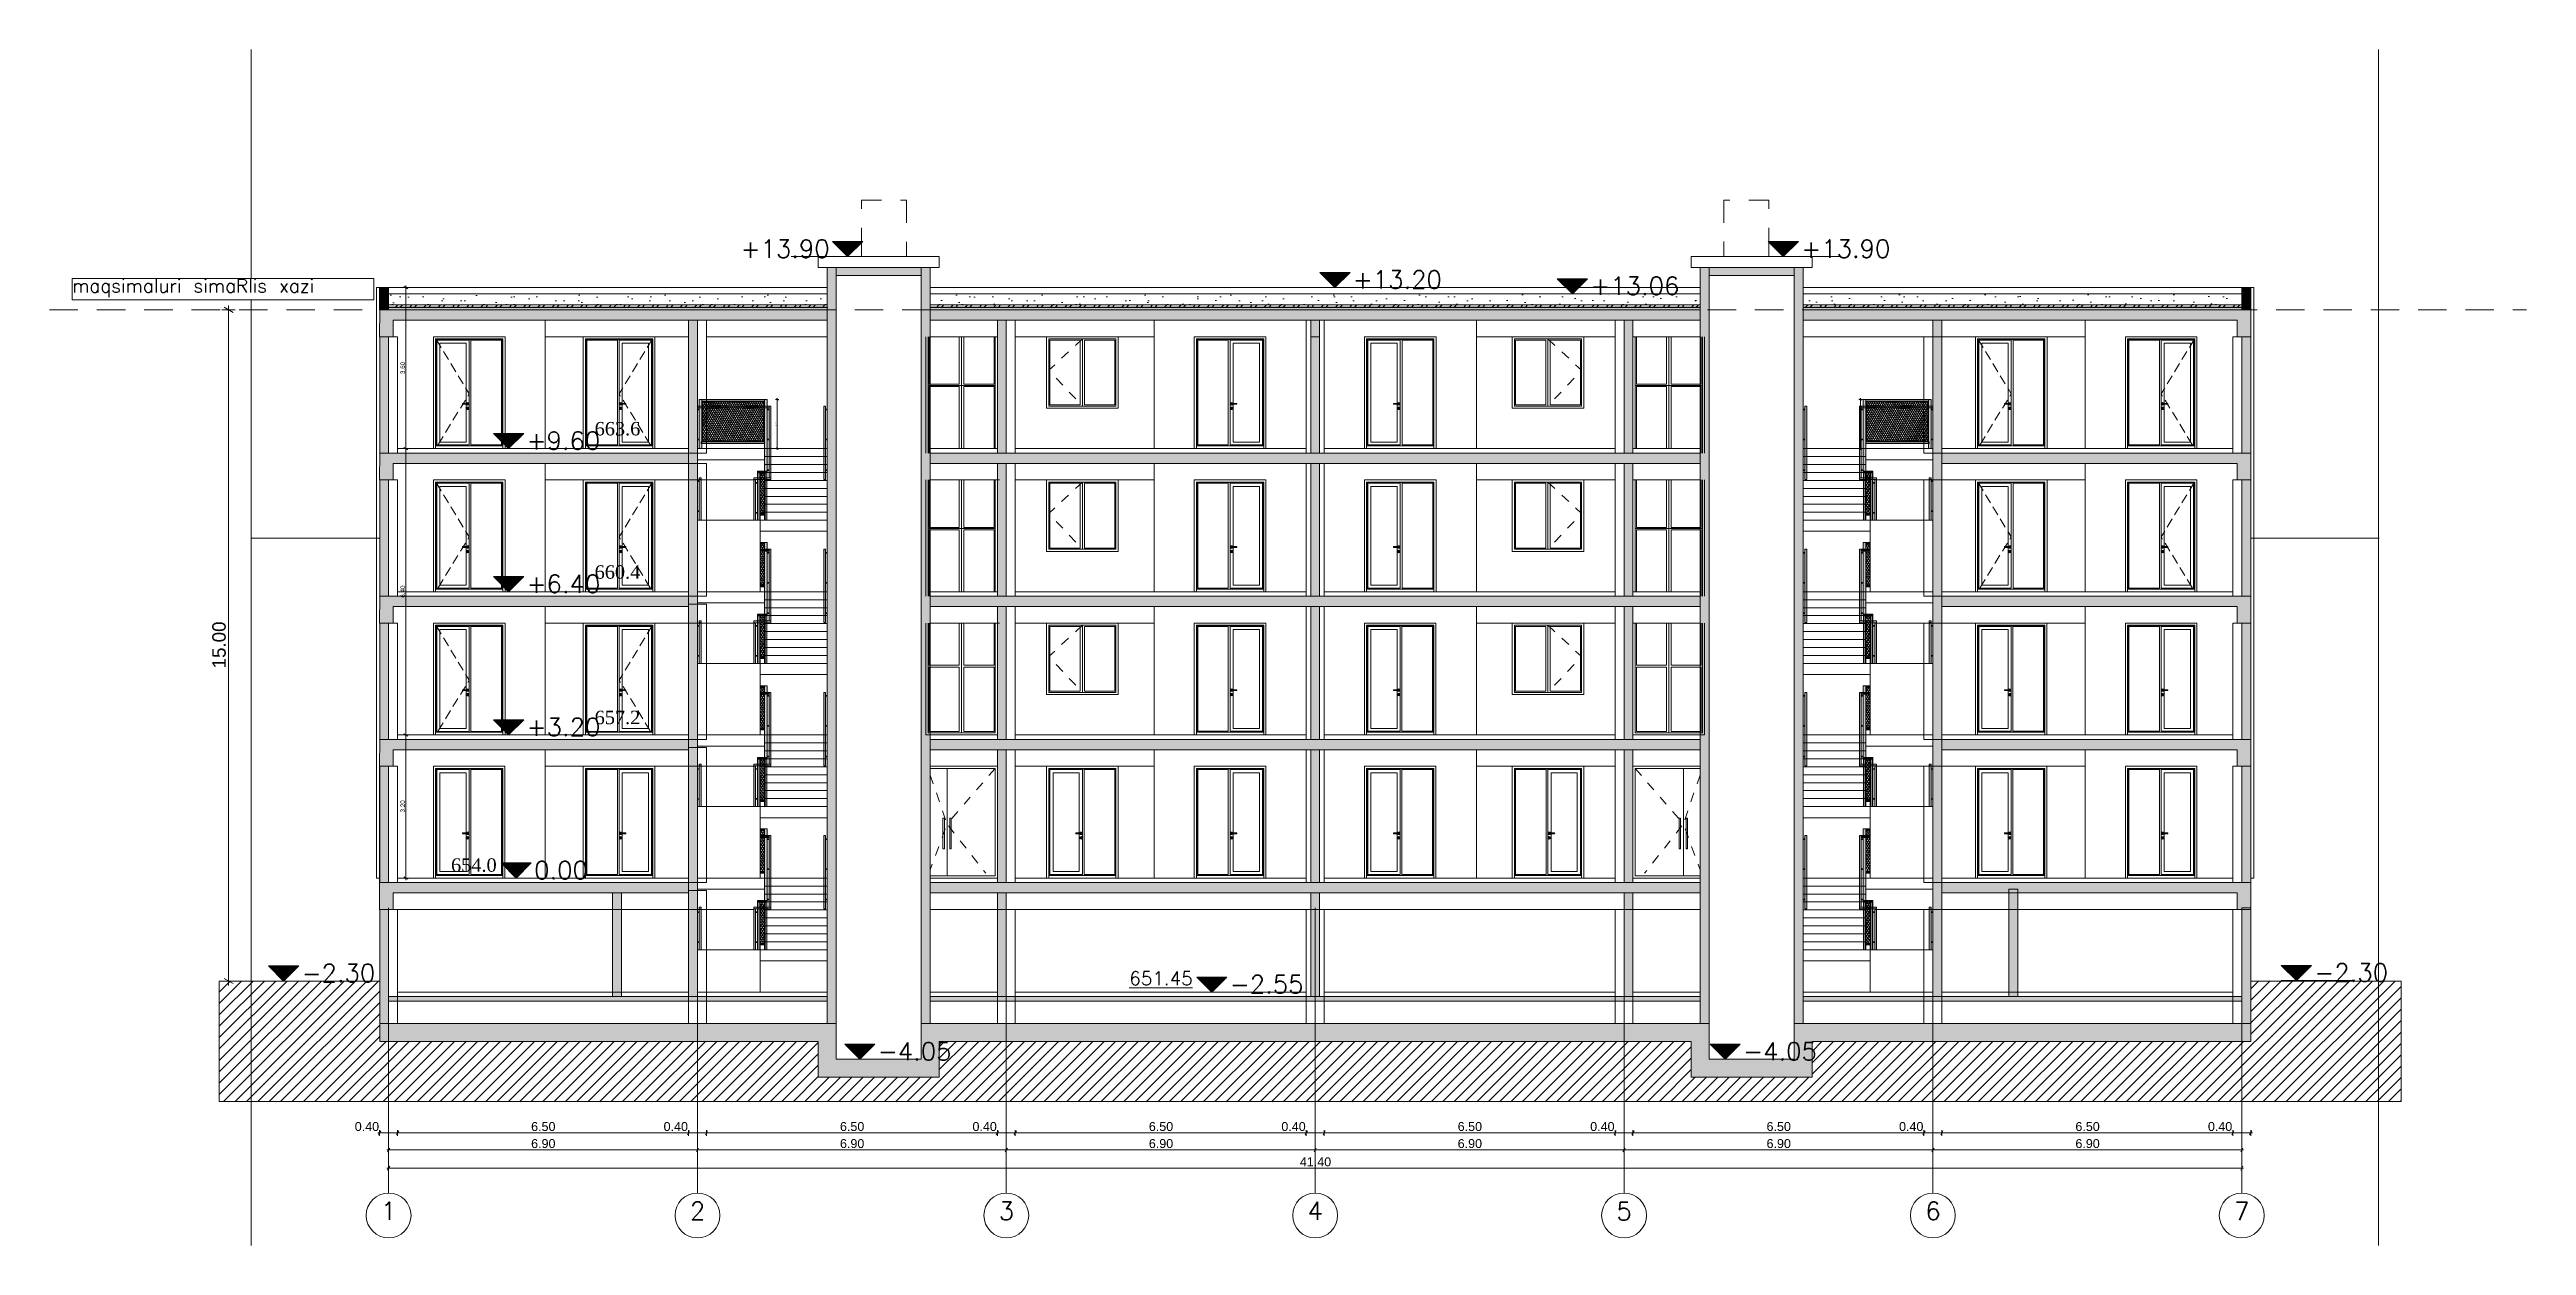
# Model space of a CAD drawing. Header units: millimetres. Extents: x 475616349 to 476941521, y 4620115302 to 4621446928.
# Drawn here: x 476728483 to 476783819, y 4620561659 to 4620588390 of the extents above; entities that cross this region are included whole.
import ezdxf

# ---------------------------------------------------------------- set-up
doc = ezdxf.new("R2010")
doc.units = ezdxf.units.MM
doc.header["$MEASUREMENT"] = 0
doc.set_wipeout_variables(frame=1)
for name, pattern in [('Dashed', [423.333333, 211.666667, -211.666667]), ('Hidden Line', [317.5, 211.666667, -105.833333]), ('Long Dashed', [1058.333302, 634.99999, -423.333311])]:
    doc.linetypes.add(name, pattern=pattern)
for name, color, linetype, lineweight in [('0_0 Architecture_Pen_No__7', 7, 'Continuous', 0), ('0_0 Architecture_Pen_No__8', 8, 'Continuous', 0), ('0_Pen_No__1_Pen_No__250', 7, 'Continuous', 0), ('0_Pen_No__250_Pen_No__142', 142, 'Continuous', 0), ('0_Pen_No__7_Pen_No__253', 252, 'Continuous', 0), ('2D Drafting - General_Pen_No__250_Pen_No__7', 7, 'Continuous', 0), ('2D Drafting - General_Pen_No__250_Pen_No__7_Pen_No__7', 7, 'Continuous', 0), ('2D Drafting - General_Pen_No__7_Pen_No__253', 252, 'Continuous', 0), ('Annotation - Text_Pen_No__7_Pen_No__144', 144, 'Continuous', 0), ('Dimensioning - General_Pen_No__142', 142, 'Continuous', 0), ('gegmebi_Pen_No__7_Pen_No__250', 7, 'Continuous', 0), ('New_._Pen_No__1', 1, 'Continuous', 0), ('New_._Pen_No__4', 7, 'Continuous', 0), ('New_._Pen_No__65', 65, 'Continuous', 0), ('New_0_Pen_No__42_Pen_No__250_Pen_No__250', 7, 'Continuous', 0), ('New_0_Pen_No__7_Pen_No__250', 7, 'Continuous', 0), ('New_2D Drafting - General_Pen_No__1', 1, 'Continuous', 0), ('New_2D Drafting - General_Pen_No__1_Pen_No__253', 252, 'Continuous', 0), ('New_2D Drafting - General_Pen_No__25', 255, 'Continuous', 0), ('New_2D Drafting - General_Pen_No__250', 7, 'Continuous', 0), ('New_2D Drafting - General_Pen_No__250_Pen_No__154', 154, 'Continuous', 0), ('New_2D Drafting - General_Pen_No__250_Pen_No__7', 7, 'Continuous', 0), ('New_2D Drafting - General_Pen_No__250_Pen_No__7_Pen_No__250', 7, 'Continuous', 0), ('New_2D Drafting - General_Pen_No__4', 7, 'Continuous', 0), ('New_2D Drafting - General_Pen_No__7_Pen_No__250', 7, 'Continuous', 0), ('New_2D Drafting - General_Pen_No__7_Pen_No__7', 7, 'Continuous', 0), ('New_gegmebi_Pen_No__7_Pen_No__250', 7, 'Continuous', 0), ('New_gegmebi_Pen_No__7_Pen_No__4', 7, 'Continuous', 0), ('New_New_piketebi_Pen_No__7_Pen_No__1', 1, 'Continuous', 0), ('New_reg_nak_Pen_No__7', 7, 'Continuous', 0), ('New_Structural - Bearing_Pen_No__1', 1, 'Continuous', 0), ('New_Structural - Bearing_Pen_No__250', 7, 'Continuous', 0), ('New_Structural - Bearing_Pen_No__253', 252, 'Continuous', 0), ('New_Structural - Bearing_Pen_No__7', 7, 'Continuous', 0), ('Structural - Bearing_Pen_No__7_Pen_No__7_Pen_No__253', 252, 'Continuous', 0), ('zoma_Pen_No__1', 1, 'Continuous', 0), ('zoma_Pen_No__142', 142, 'Continuous', 0), ('zoma_Pen_No__1_Pen_No__142', 142, 'Continuous', 0), ('zoma_Pen_No__5_Pen_No__5_Pen_No__142', 142, 'Continuous', 0)]:
    doc.layers.add(name, color=color, linetype=linetype, lineweight=lineweight)
for name, color, linetype, lineweight, true_color in [('0_Pen_No__7_Pen_No__12', 7, 'Continuous', 0, 0x939598), ('2D Drafting - General_Pen_No__7_Pen_No__12', 7, 'Continuous', 0, 0x939598), ('gegmebi_Pen_No__7_Pen_No__7_Pen_No__12', 7, 'Continuous', 0, 0x939598), ('kar-panjara_Pen_No__7_Pen_No__7_Pen_No__12', 7, 'Continuous', 0, 0x939598), ('New_gegmebi_Pen_No__7_Pen_No__252', 7, 'Continuous', 0, 0x666666), ('New_Structural - Bearing_Pen_No__14', 7, 'Continuous', 0, 0xc6880c)]:
    doc.layers.add(name, color=color, linetype=linetype, lineweight=lineweight, true_color=true_color)
doc.layers.add('Dimensioning - General', color=7, linetype='Continuous')
doc.layers.add('zoma', color=7, linetype='Continuous')
doc.styles.add('GENERATED_STYLE_2', font='arial.ttf')
doc.styles.add('GENERATED_STYLE_8', font='times.ttf')
doc.linetypes.add('Break', pattern='A,0,[1,бѓЎбѓђбѓ®бѓљбѓ\x98бѓ\x98 #13 nika1.Shx,S=15.679026,R=0,X=0,Y=0],-1975.557214,0', length=1975.557214)
doc.dimstyles.new('GENERATED_STYLE__1', dxfattribs={"dimtxt": 200, "dimasz": 64.421331, "dimexe": 0.18, "dimexo": 3, "dimgap": 0.09, "dimtad": 1, "dimtih": 1, "dimtoh": 1, "dimlfac": 0.001, "dimzin": 0, "dimdsep": 46, "dimtxsty": 'GENERATED_STYLE_2', "dimblk": 'ARROWHEAD_2', "dimblk1": 'ARROWHEAD_2', "dimblk2": 'ARROWHEAD_2', "dimcen": 0.09, "dimclrd": 142, "dimclre": 142, "dimclrt": 142, "dimadec": 0, "dimazin": 0, "dimtfac": 1, "dimtdec": 4, "dimtmove": 0, "dimatfit": 3, "dimfxl": 1, "dimtolj": 1, "dimtzin": 0, "dimarcsym": 0})
doc.dimstyles.new('GENERATED_STYLE__36', dxfattribs={"dimtxt": 300, "dimasz": 152, "dimexe": 0.18, "dimexo": 3, "dimgap": 0.09, "dimtad": 1, "dimlfac": 0.001, "dimzin": 0, "dimdsep": 46, "dimtxsty": 'GENERATED_STYLE_2', "dimblk": 'ARROWHEAD_2', "dimblk1": 'ARROWHEAD_2', "dimblk2": 'ARROWHEAD_2', "dimcen": 0.09, "dimclrd": 1, "dimclre": 1, "dimclrt": 1, "dimadec": 0, "dimazin": 0, "dimtfac": 1, "dimtdec": 4, "dimtmove": 0, "dimatfit": 3, "dimfxl": 1, "dimtolj": 1, "dimtzin": 0, "dimarcsym": 0})
doc.dimstyles.new('GENERATED_STYLE__5', dxfattribs={"dimtxt": 100, "dimasz": 68.640772, "dimexe": 0.18, "dimexo": 0.0625, "dimgap": 0.09, "dimtad": 1, "dimlfac": 0.001, "dimzin": 0, "dimdsep": 46, "dimtxsty": 'GENERATED_STYLE_2', "dimblk": 'ARROWHEAD_2', "dimblk1": 'ARROWHEAD_2', "dimblk2": 'ARROWHEAD_2', "dimcen": 0.09, "dimse1": 1, "dimse2": 1, "dimclrd": 142, "dimclre": 142, "dimclrt": 142, "dimadec": 0, "dimazin": 0, "dimtfac": 1, "dimtdec": 4, "dimtmove": 0, "dimatfit": 3, "dimfxl": 1, "dimtolj": 1, "dimtzin": 0, "dimarcsym": 0})
doc.dimstyles.new('GENERATED_STYLE__6', dxfattribs={"dimtxt": 30.000001, "dimasz": 38, "dimexe": 0.18, "dimexo": 3, "dimgap": 0.09, "dimtad": 1, "dimlfac": 0.001, "dimzin": 0, "dimdsep": 46, "dimtxsty": 'GENERATED_STYLE_2', "dimblk": 'ARROWHEAD_2', "dimblk1": 'ARROWHEAD_2', "dimblk2": 'ARROWHEAD_2', "dimcen": 0.09, "dimclrd": 142, "dimclre": 142, "dimclrt": 142, "dimadec": 0, "dimazin": 0, "dimtfac": 1, "dimtdec": 4, "dimtmove": 0, "dimatfit": 3, "dimfxl": 1, "dimtolj": 1, "dimtzin": 0, "dimarcsym": 0})
pattern_1 = [(60, (476577134.07, 4620325125.74), (-38.971143, 22.5), []), (122.833095, (476577134.07, 4620325125.74), (36.8060797, 18.75), [])]
pattern_2 = [(0, (476577134.1, 4620325125.74), (0, 623.5383), [60, -300]), (0, (476577314.1, 4620325437.5), (0, 623.5383), [60, -300]), (60, (476577134.1, 4620325125.74), (-540, 311.7692), [60, -300]), (60, (476577494.1, 4620325125.74), (-540, 311.7692), [60, -300]), (120, (476577194.1, 4620325125.74), (540, 311.7692), [60, -300]), (120, (476577554.1, 4620325125.74), (540, 311.7692), [60, -300]), (0, (476577134.07, 4620325185.74), (0, 120.000005), [0, -120.000005, 0, -180.000007]), (45, (476577194.07, 4620325185.74), (-84.852817, 84.852817), [0, -90.000004, 0, -150.000006])]
pattern_3 = [(45, (476577134.07, 4620325125.74), (-176.7767, 176.7767), []), (45, (476577098.72, 4620325161.1), (-176.7767, 176.7767), []), (45, (476577063.36, 4620325196.45), (-176.7767, 176.7767), [])]
pattern_4 = [(45, (476577134.1, 4620325125.74), (-459.6194, 459.6194), []), (45, (476577042.15, 4620325217.66), (-459.6194, 459.6194), [])]
pattern_5 = [(45, (476577134.07, 4620325125.74), (-159.09903, 159.09903), []), (45, (476577081.04, 4620325178.77), (-159.09903, 159.09903), [])]
pattern_6 = [(45, (476577134.07, 4620325925.74), (-254.55844, 254.55844), [0, -240, 0, -360]), (110, (476577934.07, 4620325925.74), (338.28934, 123.12725), [0, -176, 0, -304])]

msp = doc.modelspace()

# ---------------------------------------------------------------- texts
at = {"layer": 'Annotation - Text_Pen_No__7_Pen_No__144', "color": 144, "linetype": 'Continuous', "lineweight": 0, "char_height": 400, "attachment_point": 2}
for s, insert in [('\\A1;{\\pqc;\\Ftxt.shx;1}', (476736060.428, 4620562630.909)), ('\\A1;{\\pqc;\\Ftxt.shx;2}', (476742960.428, 4620562630.909)), ('\\A1;{\\pqc;\\Ftxt.shx;3}', (476749860.428, 4620562630.909)), ('\\A1;{\\pqc;\\Ftxt.shx;4}', (476756760.428, 4620562630.909)), ('\\A1;{\\pqc;\\Ftxt.shx;5}', (476763660.428, 4620562624.109)), ('\\A1;{\\pqc;\\Ftxt.shx;6}', (476770560.428, 4620562630.909)), ('\\A1;{\\pqc;\\Ftxt.shx;7}', (476777460.428, 4620562624.109))]:
    msp.add_mtext(s, dxfattribs=dict(at, insert=insert))
at = {"layer": 'New_._Pen_No__1', "color": 1, "linetype": 'Continuous', "lineweight": 0, "insert": (476753313.292, 4620567780.044), "char_height": 300, "attachment_point": 2}
msp.add_mtext('\\A1;{\\pqc;\\Ftxt.shx;\\L\\L6\\Ftxt.shx;51.45}', dxfattribs=at)
at = {"layer": 'New_New_piketebi_Pen_No__7_Pen_No__1', "color": 1, "linetype": 'Continuous', "lineweight": 0, "char_height": 300, "attachment_point": 4, "style": 'GENERATED_STYLE_8'}
for s, insert in [('\\A1;{\\pql;\\fTimes New Roman|b0|i0|c0|p18;6\\fTimes New Roman|b0|i0|c0|p18;6\\fTimes New Roman|b0|i0|c0|p18;3.6}', (476740661.147, 4620579912.237)), ('\\A1;{\\pql;\\fTimes New Roman|b0|i0|c0|p18;6\\fTimes New Roman|b0|i0|c0|p18;6\\fTimes New Roman|b0|i0|c0|p18;0.4}', (476740661.147, 4620576709.055)), ('\\A1;{\\pql;\\fTimes New Roman|b0|i0|c0|p18;6\\fTimes New Roman|b0|i0|c0|p18;5\\fTimes New Roman|b0|i0|c0|p18;7.2}', (476740661.147, 4620573457.747)), ('\\A1;{\\pql;\\fTimes New Roman|b0|i0|c0|p18;6\\fTimes New Roman|b0|i0|c0|p18;5\\fTimes New Roman|b0|i0|c0|p18;4.0}', (476737452.956, 4620570158.612))]:
    msp.add_mtext(s, dxfattribs=dict(at, insert=insert))
at = {"layer": 'zoma_Pen_No__1_Pen_No__142', "color": 142, "linetype": 'Continuous', "lineweight": 0, "char_height": 400}
for s, insert, attachment_point, rotation in [('\\A1;{\\pqr;\\Ftxt.shx;+1\\Ftxt.shx;3\\Ftxt.shx;.\\Ftxt.shx;9\\Ftxt.shx;0}', (476745911, 4620583736.768), 9, 359.9860128), ('\\A1;{\\pql;\\Ftxt.shx;+1\\Ftxt.shx;3\\Ftxt.shx;.\\Ftxt.shx;9\\Ftxt.shx;0}', (476767618.973, 4620583736.768), 7, 0.0139872), ('\\A1;{\\pql;\\Ftxt.shx;+13.\\Ftxt.shx;2\\Ftxt.shx;0}', (476757600.803, 4620583047.045), 7, 0.0139872), ('\\A1;{\\pql;\\Ftxt.shx;+1\\Ftxt.shx;3\\Ftxt.shx;.\\Ftxt.shx;06}', (476762906.185, 4620582907.492), 7, 0.0139872), ('\\A1;{\\pql;\\Ftxt.shx;+\\Ftxt.shx;9\\Ftxt.shx;.\\Ftxt.shx;6\\Ftxt.shx;0}', (476739140.931, 4620579447.244), 7, 0.0139872), ('\\A1;{\\pql;\\Ftxt.shx;+\\Ftxt.shx;6\\Ftxt.shx;.40}', (476739141.712, 4620576247.844), 7, 0.0139872), ('\\A1;{\\pql;\\Ftxt.shx;+\\Ftxt.shx;3\\Ftxt.shx;.20}', (476739142.493, 4620573047.844), 7, 0.0139872), ('\\A1;{\\pql;\\Ftxt.shx;0\\Ftxt.shx;.00}', (476739311.34, 4620569847.544), 7, 0.0139872), ('\\A1;{\\pql;\\Ftxt.shx;-2.\\Ftxt.shx;30}', (476734114.747, 4620567547.267), 7, 0.0139872), ('\\A1;{\\pql;\\Ftxt.shx;-2.\\Ftxt.shx;55}', (476754852.178, 4620567297.484), 7, 0.0139872), ('\\A1;{\\pql;\\Ftxt.shx;-2.\\Ftxt.shx;30}', (476779080.928, 4620567558.245), 7, 0.0139872), ('\\A1;{\\pql;\\Ftxt.shx;-4.\\Ftxt.shx;05}', (476746987.478, 4620565797.24), 7, 0.0139872), ('\\A1;{\\pql;\\Ftxt.shx;-4.\\Ftxt.shx;05}', (476766320.948, 4620565797.24), 7, 0.0139872)]:
    msp.add_mtext(s, dxfattribs=dict(at, insert=insert, attachment_point=attachment_point, rotation=rotation))

# ---------------------------------------------------------------- blocks, each defined once
blk = doc.blocks.new('*D258', base_point=(476577134, 4620325126))
at = {"layer": 'Dimensioning - General_Pen_No__142', "color": 142, "linetype": 'Continuous', "lineweight": 0, "transparency": 16777216}
for p, q in [((476736399, 4620573098), (476736489, 4620573045)), ((476736444, 4620569870), (476736444, 4620573071)), ((476736399, 4620569897), (476736489, 4620569844)), ((476736444, 4620569826), (476736444, 4620569870))]:
    blk.add_line(p, q, dxfattribs=at)
at = {"layer": 'Dimensioning - General_Pen_No__142', "color": 142, "lineweight": 0, "transparency": 16777216, "insert": (476736424, 4620571338), "char_height": 100, "attachment_point": 7, "rotation": 90, "style": 'GENERATED_STYLE_2'}
blk.add_mtext('\\A1;{\\pql;\\fArial CYR|b0|i0|c204|p34;3.20}', dxfattribs=at)
blk = doc.blocks.new('ARROWHEAD_2')
at = {"color": 0, "linetype": 'Continuous', "lineweight": 0}
for p, q in [((0, 0), (-1, 0)), ((-0.38, -0.66), (0.38, 0.66))]:
    blk.add_line(p, q, dxfattribs=at)
blk = doc.blocks.new('*D259', base_point=(476577134, 4620325126))
at = {"layer": 'Dimensioning - General_Pen_No__142', "color": 142, "linetype": 'Continuous', "lineweight": 0, "transparency": 16777216}
for p, q in [((476736399, 4620579497), (476736489, 4620579445)), ((476736444, 4620573071), (476736444, 4620579471)), ((476736399, 4620573098), (476736489, 4620573045))]:
    blk.add_line(p, q, dxfattribs=at)
at = {"layer": 'Dimensioning - General_Pen_No__142', "color": 142, "lineweight": 0, "transparency": 16777216, "insert": (476736424, 4620576138), "char_height": 100, "attachment_point": 7, "rotation": 90, "style": 'GENERATED_STYLE_2'}
blk.add_mtext('\\A1;{\\pql;\\fArial CYR|b0|i0|c204|p34;6.40}', dxfattribs=at)
blk = doc.blocks.new('*D260', base_point=(476577134, 4620325126))
at = {"layer": 'Dimensioning - General_Pen_No__142', "color": 142, "linetype": 'Continuous', "lineweight": 0, "transparency": 16777216}
for p, q in [((476736489, 4620583044), (476736399, 4620583096)), ((476736444, 4620583070), (476736444, 4620583114)), ((476736444, 4620579471), (476736444, 4620583070)), ((476736399, 4620579497), (476736489, 4620579445))]:
    blk.add_line(p, q, dxfattribs=at)
at = {"layer": 'Dimensioning - General_Pen_No__142', "color": 142, "lineweight": 0, "transparency": 16777216, "insert": (476736424, 4620581137), "char_height": 100, "attachment_point": 7, "rotation": 90, "style": 'GENERATED_STYLE_2'}
blk.add_mtext('\\A1;{\\pql;\\fArial CYR|b0|i0|c204|p34;3.60}', dxfattribs=at)
blk = doc.blocks.new('*D261', base_point=(476577134, 4620325126))
at = {"layer": 'zoma_Pen_No__142', "color": 142, "linetype": 'Continuous', "lineweight": 0, "transparency": 16777216}
for p, q in [((476736017, 4620563386), (476736058, 4620563386)), ((476736083, 4620563428), (476736034, 4620563343)), ((476736058, 4620563322), (476736058, 4620563449)), ((476736058, 4620563386), (476777458, 4620563386)), ((476777434, 4620563343), (476777483, 4620563428)), ((476777458, 4620563322), (476777458, 4620563449)), ((476777458, 4620563386), (476777500, 4620563386))]:
    blk.add_line(p, q, dxfattribs=at)
at = {"layer": 'zoma_Pen_No__142', "color": 142, "lineweight": 0, "transparency": 16777216, "insert": (476756416, 4620563426), "char_height": 200, "attachment_point": 7, "style": 'GENERATED_STYLE_2'}
blk.add_mtext('\\A1;{\\pql;\\fArial CYR|b0|i0|c204|p34;41.40}', dxfattribs=at)
blk = doc.blocks.new('*D262', base_point=(476577134, 4620325126))
at = {"layer": 'zoma_Pen_No__142', "color": 142, "linetype": 'Continuous', "lineweight": 0, "transparency": 16777216}
for p, q in [((476736083, 4620563836), (476736034, 4620563751)), ((476736058, 4620563730), (476736058, 4620563857)), ((476742983, 4620563836), (476742934, 4620563751)), ((476742958, 4620563730), (476742958, 4620563857)), ((476736017, 4620563794), (476736058, 4620563794)), ((476736058, 4620563794), (476742958, 4620563794))]:
    blk.add_line(p, q, dxfattribs=at)
at = {"layer": 'zoma_Pen_No__142', "color": 142, "lineweight": 0, "transparency": 16777216, "insert": (476739242, 4620563834), "char_height": 200, "attachment_point": 7, "style": 'GENERATED_STYLE_2'}
blk.add_mtext('\\A1;{\\pql;\\fArial CYR|b0|i0|c204|p34;6.90}', dxfattribs=at)
blk = doc.blocks.new('*D263', base_point=(476577134, 4620325126))
at = {"layer": 'zoma_Pen_No__142', "color": 142, "linetype": 'Continuous', "lineweight": 0, "transparency": 16777216}
for p, q in [((476742983, 4620563836), (476742934, 4620563751)), ((476742958, 4620563730), (476742958, 4620563857)), ((476749883, 4620563836), (476749834, 4620563751)), ((476749858, 4620563730), (476749858, 4620563857)), ((476742958, 4620563794), (476749858, 4620563794))]:
    blk.add_line(p, q, dxfattribs=at)
at = {"layer": 'zoma_Pen_No__142', "color": 142, "lineweight": 0, "transparency": 16777216, "insert": (476746142, 4620563834), "char_height": 200, "attachment_point": 7, "style": 'GENERATED_STYLE_2'}
blk.add_mtext('\\A1;{\\pql;\\fArial CYR|b0|i0|c204|p34;6.90}', dxfattribs=at)
blk = doc.blocks.new('*D264', base_point=(476577134, 4620325126))
at = {"layer": 'zoma_Pen_No__142', "color": 142, "linetype": 'Continuous', "lineweight": 0, "transparency": 16777216}
for p, q in [((476749883, 4620563836), (476749834, 4620563751)), ((476749858, 4620563730), (476749858, 4620563857)), ((476756783, 4620563836), (476756734, 4620563751)), ((476756758, 4620563730), (476756758, 4620563857)), ((476749858, 4620563794), (476756758, 4620563794))]:
    blk.add_line(p, q, dxfattribs=at)
at = {"layer": 'zoma_Pen_No__142', "color": 142, "lineweight": 0, "transparency": 16777216, "insert": (476753042, 4620563834), "char_height": 200, "attachment_point": 7, "style": 'GENERATED_STYLE_2'}
blk.add_mtext('\\A1;{\\pql;\\fArial CYR|b0|i0|c204|p34;6.90}', dxfattribs=at)
blk = doc.blocks.new('*D265', base_point=(476577134, 4620325126))
at = {"layer": 'zoma_Pen_No__142', "color": 142, "linetype": 'Continuous', "lineweight": 0, "transparency": 16777216}
for p, q in [((476756783, 4620563836), (476756734, 4620563751)), ((476756758, 4620563730), (476756758, 4620563857)), ((476763683, 4620563836), (476763634, 4620563751)), ((476763658, 4620563730), (476763658, 4620563857)), ((476756758, 4620563794), (476763658, 4620563794))]:
    blk.add_line(p, q, dxfattribs=at)
at = {"layer": 'zoma_Pen_No__142', "color": 142, "lineweight": 0, "transparency": 16777216, "insert": (476759942, 4620563834), "char_height": 200, "attachment_point": 7, "style": 'GENERATED_STYLE_2'}
blk.add_mtext('\\A1;{\\pql;\\fArial CYR|b0|i0|c204|p34;6.90}', dxfattribs=at)
blk = doc.blocks.new('*D266', base_point=(476577134, 4620325126))
at = {"layer": 'zoma_Pen_No__142', "color": 142, "linetype": 'Continuous', "lineweight": 0, "transparency": 16777216}
for p, q in [((476763683, 4620563836), (476763634, 4620563751)), ((476763658, 4620563730), (476763658, 4620563857)), ((476770583, 4620563836), (476770534, 4620563751)), ((476770558, 4620563730), (476770558, 4620563857)), ((476763658, 4620563794), (476770558, 4620563794))]:
    blk.add_line(p, q, dxfattribs=at)
at = {"layer": 'zoma_Pen_No__142', "color": 142, "lineweight": 0, "transparency": 16777216, "insert": (476766842, 4620563834), "char_height": 200, "attachment_point": 7, "style": 'GENERATED_STYLE_2'}
blk.add_mtext('\\A1;{\\pql;\\fArial CYR|b0|i0|c204|p34;6.90}', dxfattribs=at)
blk = doc.blocks.new('*D267', base_point=(476577134, 4620325126))
at = {"layer": 'zoma_Pen_No__142', "color": 142, "linetype": 'Continuous', "lineweight": 0, "transparency": 16777216}
for p, q in [((476770583, 4620563836), (476770534, 4620563751)), ((476770558, 4620563730), (476770558, 4620563857)), ((476777434, 4620563751), (476777483, 4620563836)), ((476777458, 4620563730), (476777458, 4620563857)), ((476770558, 4620563794), (476777458, 4620563794)), ((476777458, 4620563794), (476777500, 4620563794))]:
    blk.add_line(p, q, dxfattribs=at)
at = {"layer": 'zoma_Pen_No__142', "color": 142, "lineweight": 0, "transparency": 16777216, "insert": (476773742, 4620563834), "char_height": 200, "attachment_point": 7, "style": 'GENERATED_STYLE_2'}
blk.add_mtext('\\A1;{\\pql;\\fArial CYR|b0|i0|c204|p34;6.90}', dxfattribs=at)
blk = doc.blocks.new('*D369', base_point=(476577134, 4620325126))
at = {"layer": 'zoma_Pen_No__142', "color": 142, "linetype": 'Continuous', "lineweight": 0, "transparency": 16777216}
for p, q in [((476744779, 4620580569), (476744704, 4620580569)), ((476744767, 4620580555), (476744717, 4620580584)), ((476744742, 4620580569), (476744742, 4620580594)), ((476744742, 4620579469), (476744742, 4620580569)), ((476744779, 4620579469), (476744704, 4620579469)), ((476744717, 4620579484), (476744767, 4620579455)), ((476744742, 4620579445), (476744742, 4620579469))]:
    blk.add_line(p, q, dxfattribs=at)
at = {"layer": 'zoma_Pen_No__142', "color": 142, "lineweight": 0, "transparency": 16777216, "insert": (476744736, 4620579980), "char_height": 30, "attachment_point": 7, "rotation": 90, "style": 'GENERATED_STYLE_2'}
blk.add_mtext('\\A1;{\\pql;\\fArial CYR|b0|i0|c204|p34;1.10}', dxfattribs=at)
blk = doc.blocks.new('*D370', base_point=(476577134, 4620325126))
at = {"layer": 'zoma_Pen_No__142', "color": 142, "linetype": 'Continuous', "lineweight": 0, "transparency": 16777216}
for p, q in [((476768982, 4620580569), (476768907, 4620580569)), ((476768969, 4620580555), (476768919, 4620580584)), ((476768944, 4620580569), (476768944, 4620580594)), ((476768944, 4620579469), (476768944, 4620580569)), ((476768982, 4620579469), (476768907, 4620579469)), ((476768919, 4620579484), (476768969, 4620579455)), ((476768944, 4620579445), (476768944, 4620579469))]:
    blk.add_line(p, q, dxfattribs=at)
at = {"layer": 'zoma_Pen_No__142', "color": 142, "lineweight": 0, "transparency": 16777216, "insert": (476768938, 4620579980), "char_height": 30, "attachment_point": 7, "rotation": 90, "style": 'GENERATED_STYLE_2'}
blk.add_mtext('\\A1;{\\pql;\\fArial CYR|b0|i0|c204|p34;1.10}', dxfattribs=at)
blk = doc.blocks.new('*D371', base_point=(476577134, 4620325126))
at = {"layer": 'zoma_Pen_No__142', "color": 142, "linetype": 'Continuous', "lineweight": 0, "transparency": 16777216}
for p, q in [((476735817, 4620564175), (476735858, 4620564175)), ((476735883, 4620564218), (476735834, 4620564133)), ((476735858, 4620564112), (476735858, 4620564239)), ((476735858, 4620564175), (476736258, 4620564175)), ((476736283, 4620564218), (476736234, 4620564133)), ((476736258, 4620564112), (476736258, 4620564239))]:
    blk.add_line(p, q, dxfattribs=at)
at = {"layer": 'zoma_Pen_No__142', "color": 142, "lineweight": 0, "transparency": 16777216, "insert": (476735302, 4620564215), "char_height": 200, "attachment_point": 7, "style": 'GENERATED_STYLE_2'}
blk.add_mtext('\\A1;{\\pql;\\fArial CYR|b0|i0|c204|p34;0.40}', dxfattribs=at)
blk = doc.blocks.new('*D372', base_point=(476577134, 4620325126))
at = {"layer": 'zoma_Pen_No__142', "color": 142, "linetype": 'Continuous', "lineweight": 0, "transparency": 16777216}
for p, q in [((476736283, 4620564218), (476736234, 4620564133)), ((476736258, 4620564112), (476736258, 4620564239)), ((476736258, 4620564175), (476742758, 4620564175)), ((476742783, 4620564218), (476742734, 4620564133)), ((476742758, 4620564112), (476742758, 4620564239))]:
    blk.add_line(p, q, dxfattribs=at)
at = {"layer": 'zoma_Pen_No__142', "color": 142, "lineweight": 0, "transparency": 16777216, "char_height": 200, "attachment_point": 7, "style": 'GENERATED_STYLE_2'}
for s, insert in [('\\A1;{\\pql;\\fArial CYR|b0|i0|c204|p34;6.50}', (476739242, 4620564215)), ('\\A1;{\\pql;\\fArial CYR|b0|i0|c204|p34;0.40}', (476742202, 4620564215))]:
    blk.add_mtext(s, dxfattribs=dict(at, insert=insert))
blk = doc.blocks.new('*D373', base_point=(476577134, 4620325126))
at = {"layer": 'zoma_Pen_No__142', "color": 142, "linetype": 'Continuous', "lineweight": 0, "transparency": 16777216}
for p, q in [((476742783, 4620564218), (476742734, 4620564133)), ((476742758, 4620564112), (476742758, 4620564239)), ((476742758, 4620564175), (476743158, 4620564175)), ((476743183, 4620564218), (476743134, 4620564133)), ((476743158, 4620564112), (476743158, 4620564239))]:
    blk.add_line(p, q, dxfattribs=at)
blk = doc.blocks.new('*D374', base_point=(476577134, 4620325126))
at = {"layer": 'zoma_Pen_No__142', "color": 142, "linetype": 'Continuous', "lineweight": 0, "transparency": 16777216}
for p, q in [((476743183, 4620564218), (476743134, 4620564133)), ((476743158, 4620564112), (476743158, 4620564239)), ((476743158, 4620564175), (476749658, 4620564175)), ((476749683, 4620564218), (476749634, 4620564133)), ((476749658, 4620564112), (476749658, 4620564239))]:
    blk.add_line(p, q, dxfattribs=at)
at = {"layer": 'zoma_Pen_No__142', "color": 142, "lineweight": 0, "transparency": 16777216, "char_height": 200, "attachment_point": 7, "style": 'GENERATED_STYLE_2'}
for s, insert in [('\\A1;{\\pql;\\fArial CYR|b0|i0|c204|p34;6.50}', (476746142, 4620564215)), ('\\A1;{\\pql;\\fArial CYR|b0|i0|c204|p34;0.40}', (476749102, 4620564215))]:
    blk.add_mtext(s, dxfattribs=dict(at, insert=insert))
blk = doc.blocks.new('*D375', base_point=(476577134, 4620325126))
at = {"layer": 'zoma_Pen_No__142', "color": 142, "linetype": 'Continuous', "lineweight": 0, "transparency": 16777216}
for p, q in [((476749683, 4620564218), (476749634, 4620564133)), ((476749658, 4620564112), (476749658, 4620564239)), ((476749658, 4620564175), (476750058, 4620564175)), ((476750083, 4620564218), (476750034, 4620564133)), ((476750058, 4620564112), (476750058, 4620564239))]:
    blk.add_line(p, q, dxfattribs=at)
blk = doc.blocks.new('*D376', base_point=(476577134, 4620325126))
at = {"layer": 'zoma_Pen_No__142', "color": 142, "linetype": 'Continuous', "lineweight": 0, "transparency": 16777216}
for p, q in [((476750083, 4620564218), (476750034, 4620564133)), ((476750058, 4620564112), (476750058, 4620564239)), ((476750058, 4620564175), (476756558, 4620564175)), ((476756583, 4620564218), (476756534, 4620564133)), ((476756558, 4620564112), (476756558, 4620564239))]:
    blk.add_line(p, q, dxfattribs=at)
at = {"layer": 'zoma_Pen_No__142', "color": 142, "lineweight": 0, "transparency": 16777216, "char_height": 200, "attachment_point": 7, "style": 'GENERATED_STYLE_2'}
for s, insert in [('\\A1;{\\pql;\\fArial CYR|b0|i0|c204|p34;6.50}', (476753042, 4620564215)), ('\\A1;{\\pql;\\fArial CYR|b0|i0|c204|p34;0.40}', (476756002, 4620564215))]:
    blk.add_mtext(s, dxfattribs=dict(at, insert=insert))
blk = doc.blocks.new('*D377', base_point=(476577134, 4620325126))
at = {"layer": 'zoma_Pen_No__142', "color": 142, "linetype": 'Continuous', "lineweight": 0, "transparency": 16777216}
for p, q in [((476756583, 4620564218), (476756534, 4620564133)), ((476756558, 4620564112), (476756558, 4620564239)), ((476756558, 4620564175), (476756958, 4620564175)), ((476756983, 4620564218), (476756934, 4620564133)), ((476756958, 4620564112), (476756958, 4620564239))]:
    blk.add_line(p, q, dxfattribs=at)
blk = doc.blocks.new('*D378', base_point=(476577134, 4620325126))
at = {"layer": 'zoma_Pen_No__142', "color": 142, "linetype": 'Continuous', "lineweight": 0, "transparency": 16777216}
for p, q in [((476756983, 4620564218), (476756934, 4620564133)), ((476756958, 4620564112), (476756958, 4620564239)), ((476756958, 4620564175), (476763458, 4620564175)), ((476763483, 4620564218), (476763434, 4620564133)), ((476763458, 4620564112), (476763458, 4620564239))]:
    blk.add_line(p, q, dxfattribs=at)
at = {"layer": 'zoma_Pen_No__142', "color": 142, "lineweight": 0, "transparency": 16777216, "char_height": 200, "attachment_point": 7, "style": 'GENERATED_STYLE_2'}
for s, insert in [('\\A1;{\\pql;\\fArial CYR|b0|i0|c204|p34;6.50}', (476759942, 4620564215)), ('\\A1;{\\pql;\\fArial CYR|b0|i0|c204|p34;0.40}', (476762902, 4620564215))]:
    blk.add_mtext(s, dxfattribs=dict(at, insert=insert))
blk = doc.blocks.new('*D379', base_point=(476577134, 4620325126))
at = {"layer": 'zoma_Pen_No__142', "color": 142, "linetype": 'Continuous', "lineweight": 0, "transparency": 16777216}
for p, q in [((476763483, 4620564218), (476763434, 4620564133)), ((476763458, 4620564112), (476763458, 4620564239)), ((476763458, 4620564175), (476763858, 4620564175)), ((476763883, 4620564218), (476763834, 4620564133)), ((476763858, 4620564112), (476763858, 4620564239))]:
    blk.add_line(p, q, dxfattribs=at)
blk = doc.blocks.new('*D380', base_point=(476577134, 4620325126))
at = {"layer": 'zoma_Pen_No__142', "color": 142, "linetype": 'Continuous', "lineweight": 0, "transparency": 16777216}
for p, q in [((476763883, 4620564218), (476763834, 4620564133)), ((476763858, 4620564112), (476763858, 4620564239))]:
    blk.add_line(p, q, dxfattribs=at)
blk = doc.blocks.new('*D381', base_point=(476577134, 4620325126))
at = {"layer": 'zoma_Pen_No__142', "color": 142, "linetype": 'Continuous', "lineweight": 0, "transparency": 16777216}
for p, q in [((476763883, 4620564218), (476763834, 4620564133)), ((476763858, 4620564112), (476763858, 4620564239)), ((476763858, 4620564175), (476770358, 4620564175)), ((476770383, 4620564218), (476770334, 4620564133)), ((476770358, 4620564112), (476770358, 4620564239))]:
    blk.add_line(p, q, dxfattribs=at)
at = {"layer": 'zoma_Pen_No__142', "color": 142, "lineweight": 0, "transparency": 16777216, "char_height": 200, "attachment_point": 7, "style": 'GENERATED_STYLE_2'}
for s, insert in [('\\A1;{\\pql;\\fArial CYR|b0|i0|c204|p34;6.50}', (476766842, 4620564215)), ('\\A1;{\\pql;\\fArial CYR|b0|i0|c204|p34;0.40}', (476769802, 4620564215))]:
    blk.add_mtext(s, dxfattribs=dict(at, insert=insert))
blk = doc.blocks.new('*D382', base_point=(476577134, 4620325126))
at = {"layer": 'zoma_Pen_No__142', "color": 142, "linetype": 'Continuous', "lineweight": 0, "transparency": 16777216}
for p, q in [((476770383, 4620564218), (476770334, 4620564133)), ((476770358, 4620564112), (476770358, 4620564239))]:
    blk.add_line(p, q, dxfattribs=at)
blk = doc.blocks.new('*D383', base_point=(476577134, 4620325126))
at = {"layer": 'zoma_Pen_No__142', "color": 142, "linetype": 'Continuous', "lineweight": 0, "transparency": 16777216}
for p, q in [((476770383, 4620564218), (476770334, 4620564133)), ((476770358, 4620564112), (476770358, 4620564239)), ((476770358, 4620564175), (476770758, 4620564175)), ((476770783, 4620564218), (476770734, 4620564133)), ((476770758, 4620564112), (476770758, 4620564239))]:
    blk.add_line(p, q, dxfattribs=at)
blk = doc.blocks.new('*D384', base_point=(476577134, 4620325126))
at = {"layer": 'zoma_Pen_No__142', "color": 142, "linetype": 'Continuous', "lineweight": 0, "transparency": 16777216}
for p, q in [((476770783, 4620564218), (476770734, 4620564133)), ((476770758, 4620564112), (476770758, 4620564239)), ((476770758, 4620564175), (476777258, 4620564175)), ((476777283, 4620564218), (476777234, 4620564133)), ((476777258, 4620564112), (476777258, 4620564239))]:
    blk.add_line(p, q, dxfattribs=at)
at = {"layer": 'zoma_Pen_No__142', "color": 142, "lineweight": 0, "transparency": 16777216, "char_height": 200, "attachment_point": 7, "style": 'GENERATED_STYLE_2'}
for s, insert in [('\\A1;{\\pql;\\fArial CYR|b0|i0|c204|p34;6.50}', (476773742, 4620564215)), ('\\A1;{\\pql;\\fArial CYR|b0|i0|c204|p34;0.40}', (476776702, 4620564215))]:
    blk.add_mtext(s, dxfattribs=dict(at, insert=insert))
blk = doc.blocks.new('*D385', base_point=(476577134, 4620325126))
at = {"layer": 'zoma_Pen_No__142', "color": 142, "linetype": 'Continuous', "lineweight": 0, "transparency": 16777216}
for p, q in [((476777283, 4620564218), (476777234, 4620564133)), ((476777258, 4620564112), (476777258, 4620564239)), ((476777258, 4620564175), (476777658, 4620564175)), ((476777634, 4620564133), (476777683, 4620564218)), ((476777658, 4620564112), (476777658, 4620564239)), ((476777658, 4620564175), (476777700, 4620564175))]:
    blk.add_line(p, q, dxfattribs=at)
blk = doc.blocks.new('*D1986', base_point=(476577134, 4620325126))
at = {"layer": 'zoma_Pen_No__1', "color": 1, "linetype": 'Continuous', "lineweight": 0, "transparency": 16777216}
for p, q in [((476732583, 4620582512), (476732383, 4620582628)), ((476732483, 4620582570), (476732483, 4620582668)), ((476732633, 4620582570), (476732333, 4620582570)), ((476732483, 4620567570), (476732483, 4620582570)), ((476732633, 4620567570), (476732333, 4620567570)), ((476732383, 4620567628), (476732583, 4620567512)), ((476732483, 4620567472), (476732483, 4620567570))]:
    blk.add_line(p, q, dxfattribs=at)
at = {"layer": 'zoma_Pen_No__1', "color": 1, "lineweight": 0, "transparency": 16777216, "insert": (476732423, 4620574557), "char_height": 300, "attachment_point": 7, "rotation": 90, "style": 'GENERATED_STYLE_2'}
blk.add_mtext('\\A1;{\\pql;\\fArial CYR|b0|i0|c204|p34;15.00}', dxfattribs=at)

# ---------------------------------------------------------------- dimensions: what is measured, and where the dimension line sits
at = {"layer": 'Dimensioning - General', "color": 142, "linetype": 'Continuous', "lineweight": 0}
for base, p1, p2, picture, middle in [((476736443.819, 4620583069.993), (476738658.565, 4620579470.735), (476736058.245, 4620583069.993), '*D260', (476736373.819, 4620581267.217)), ((476736443.819, 4620579470.735), (476743158.27, 4620573071.469), (476738658.565, 4620579470.735), '*D259', (476736373.819, 4620576267.956)), ((476736443.819, 4620573071.469), (476736258.27, 4620569870.469), (476743158.27, 4620573071.469), '*D258', (476736373.819, 4620571467.823))]:
    dim = msp.add_linear_dim(base=base, p1=p1, p2=p2, angle=90, dimstyle='GENERATED_STYLE__5', dxfattribs=at)
    dim.commit()
    dim.dimension.update_dxf_attribs({"geometry": picture, "text_midpoint": middle, "dimtype": 160, "text_rotation": 90})
at = {"layer": 'zoma', "color": 1, "linetype": 'Continuous', "lineweight": 0}
dim = msp.add_linear_dim(base=(476732483.493, 4620582570.215), p1=(476733712.432, 4620567570.215), p2=(476728483.03, 4620582570.215), angle=90, dimstyle='GENERATED_STYLE__36', dxfattribs=at)
dim.commit()
dim.dimension.update_dxf_attribs({"geometry": '*D1986', "text_midpoint": (476732273.493, 4620575061.302), "dimtype": 160, "text_rotation": 90})
at = {"layer": 'zoma', "color": 142, "linetype": 'Continuous', "lineweight": 0}
for base, p1, p2, picture, middle in [((476744741.58, 4620580569.469), (476744627.588, 4620579469.469), (476744627.588, 4620580569.469), '*D369', (476744720.58, 4620580018.526)), ((476768944.278, 4620580569.469), (476769058.27, 4620579469.469), (476769058.27, 4620580569.469), '*D370', (476768923.278, 4620580018.526))]:
    dim = msp.add_linear_dim(base=base, p1=p1, p2=p2, angle=90, dimstyle='GENERATED_STYLE__6', dxfattribs=at)
    dim.commit()
    dim.dimension.update_dxf_attribs({"geometry": picture, "text_midpoint": middle, "dimtype": 160, "text_rotation": 90})
for base, p1, p2, picture, middle in [((476756558.27, 4620564175.479), (476750058.27, 4620566620.299), (476756558.27, 4620569000.443), '*D376', (476753301.977, 4620564315.479)), ((476756958.27, 4620564175.479), (476756558.27, 4620569000.443), (476756958.27, 4620569073.328), '*D377', (476756261.422, 4620564315.479)), ((476763458.27, 4620564175.479), (476756958.27, 4620569073.328), (476763458.27, 4620567173.295), '*D378', (476760201.977, 4620564315.479)), ((476770758.27, 4620564175.479), (476770358.27, 4620568965.736), (476770758.27, 4620569001.889), '*D383', (476770061.422, 4620564315.479)), ((476770358.270035028, 4620564175.479488373), (476770358.270035028, 4620564175.479488373), (476770358.270035028, 4620568965.735704422), '*D382', (476770351.977037013, 4620564315.479489326)), ((476777258.27, 4620564175.479), (476770758.27, 4620569001.889), (476777258.27, 4620569031.217), '*D384', (476774001.977, 4620564315.479)), ((476777658.27, 4620564175.479), (476777258.27, 4620569031.217), (476777658.27, 4620569081.831), '*D385', (476776961.422, 4620564315.479)), ((476736258.27, 4620564175.479), (476735858.27, 4620568586.562), (476736258.27, 4620568640.792), '*D371', (476735561.422, 4620564315.479)), ((476742758.27, 4620564175.479), (476736258.27, 4620568640.792), (476742758.27, 4620568633.436), '*D372', (476739501.977, 4620564315.479)), ((476743158.27, 4620564175.479), (476742758.27, 4620568633.436), (476743158.27, 4620568772.264), '*D373', (476742461.422, 4620564315.479)), ((476749658.27, 4620564175.479), (476743158.27, 4620568772.264), (476749658.27, 4620566620.299), '*D374', (476746401.977, 4620564315.479)), ((476763858.27, 4620564175.479), (476763458.27, 4620567173.295), (476763858.27, 4620566620.299), '*D379', (476763161.422, 4620564315.479)), ((476750058.27, 4620564175.479), (476749658.27, 4620566620.299), (476750058.27, 4620566620.299), '*D375', (476749361.422, 4620564315.479)), ((476763858.270034909, 4620564175.479488373), (476763858.270034909, 4620566620.298826218), (476763858.270034909, 4620564175.479488373), '*D380', (476763851.977037013, 4620564315.479489326)), ((476770358.27, 4620564175.479), (476763858.27, 4620564175.479), (476770358.27, 4620564175.479), '*D381', (476767101.977, 4620564315.479)), ((476742958.27, 4620563793.763), (476736058.27, 4620562831.474), (476742958.27, 4620562831.474), '*D262', (476739501.977, 4620563933.763)), ((476749858.27, 4620563793.763), (476742958.27, 4620562831.474), (476749858.27, 4620562831.474), '*D263', (476746401.977, 4620563933.763)), ((476756758.27, 4620563793.763), (476749858.27, 4620562831.474), (476756758.27, 4620562831.474), '*D264', (476753301.977, 4620563933.763)), ((476763658.27, 4620563793.763), (476756758.27, 4620562831.474), (476763658.27, 4620562831.474), '*D265', (476760201.977, 4620563933.763)), ((476770558.27, 4620563793.763), (476763658.27, 4620562831.474), (476770558.27, 4620562831.474), '*D266', (476767101.977, 4620563933.763)), ((476777458.27, 4620563793.763), (476770558.27, 4620562831.474), (476777458.27, 4620562831.474), '*D267', (476774001.977, 4620563933.763)), ((476777458.27, 4620563385.537), (476736058.27, 4620562831.474), (476777458.27, 4620562831.474), '*D261', (476756752.328, 4620563525.537))]:
    dim = msp.add_linear_dim(base=base, p1=p1, p2=p2, dimstyle='GENERATED_STYLE__1', dxfattribs=at)
    dim.commit()
    dim.dimension.update_dxf_attribs({"geometry": picture, "text_midpoint": middle, "dimtype": 160})

# ---------------------------------------------------------------- hatches: boundary and pattern name
at = {"layer": '0_0 Architecture_Pen_No__7', "linetype": 'Continuous', "lineweight": 0}
h = msp.add_hatch(dxfattribs=at)
h.set_pattern_fill('CUT_STONE', style=0, pattern_type=2)
h.set_pattern_definition(pattern_6)
h.paths.add_polyline_path([(476745858.27, 4620582930.439), (476736058.245, 4620582930.439), (476736058.245, 4620582684.68), (476745858.27, 4620582684.68)])
h = msp.add_hatch(dxfattribs=at)
h.set_pattern_fill('DOUBLE_1_4', style=0, pattern_type=2)
h.set_pattern_definition(pattern_4)
h.paths.add_polyline_path([(476745858.27, 4620582684.68), (476736058.245, 4620582684.68), (476736058.245, 4620582681.68), (476745858.27, 4620582681.68)])
h = msp.add_hatch(dxfattribs=at)
h.set_pattern_fill('STEEL', style=0, pattern_type=2)
h.set_pattern_definition(pattern_5)
h.paths.add_polyline_path([(476745858.27, 4620582681.68), (476736058.245, 4620582681.68), (476736058.245, 4620582632.059), (476745858.27, 4620582632.059)])
h = msp.add_hatch(dxfattribs=at)
h.set_pattern_fill('DOUBLE_1_4', style=0, pattern_type=2)
h.set_pattern_definition(pattern_4)
h.paths.add_polyline_path([(476745858.27, 4620582632.059), (476736058.245, 4620582632.059), (476736058.245, 4620582629.059), (476745858.27, 4620582629.059)])
h = msp.add_hatch(dxfattribs=at)
h.set_pattern_fill('ALUMINUM', style=0, pattern_type=2)
h.set_pattern_definition(pattern_3)
h.paths.add_polyline_path([(476745858.27, 4620582629.059), (476736058.245, 4620582629.059), (476736058.245, 4620582621.059), (476745858.27, 4620582621.059)])
h = msp.add_hatch(dxfattribs=at)
h.set_pattern_fill('STRUCTURAL_CONCRETE', style=0, pattern_type=2)
h.set_pattern_definition(pattern_2)
h.paths.add_polyline_path([(476745858.27, 4620582620.059), (476736058.245, 4620582620.059), (476736058.245, 4620582570.439), (476745858.27, 4620582570.439)])
h = msp.add_hatch(dxfattribs=at)
h.set_pattern_fill('CUT_STONE', style=0, pattern_type=2)
h.set_pattern_definition(pattern_6)
h.paths.add_polyline_path([(476765358.27, 4620582930.439), (476748158.27, 4620582930.439), (476748158.27, 4620582684.68), (476765358.27, 4620582684.68)])
h = msp.add_hatch(dxfattribs=at)
h.set_pattern_fill('DOUBLE_1_4', style=0, pattern_type=2)
h.set_pattern_definition(pattern_4)
h.paths.add_polyline_path([(476765358.27, 4620582684.68), (476748158.27, 4620582684.68), (476748158.27, 4620582681.68), (476765358.27, 4620582681.68)])
h = msp.add_hatch(dxfattribs=at)
h.set_pattern_fill('STEEL', style=0, pattern_type=2)
h.set_pattern_definition(pattern_5)
h.paths.add_polyline_path([(476765358.27, 4620582681.68), (476748158.27, 4620582681.68), (476748158.27, 4620582632.059), (476765358.27, 4620582632.059)])
h = msp.add_hatch(dxfattribs=at)
h.set_pattern_fill('DOUBLE_1_4', style=0, pattern_type=2)
h.set_pattern_definition(pattern_4)
h.paths.add_polyline_path([(476765358.27, 4620582632.059), (476748158.27, 4620582632.059), (476748158.27, 4620582629.059), (476765358.27, 4620582629.059)])
h = msp.add_hatch(dxfattribs=at)
h.set_pattern_fill('ALUMINUM', style=0, pattern_type=2)
h.set_pattern_definition(pattern_3)
h.paths.add_polyline_path([(476765358.27, 4620582629.059), (476748158.27, 4620582629.059), (476748158.27, 4620582621.059), (476765358.27, 4620582621.059)])
h = msp.add_hatch(dxfattribs=at)
h.set_pattern_fill('STRUCTURAL_CONCRETE', style=0, pattern_type=2)
h.set_pattern_definition(pattern_2)
h.paths.add_polyline_path([(476765358.27, 4620582620.059), (476748158.27, 4620582620.059), (476748158.27, 4620582570.439), (476765358.27, 4620582570.439)])
h = msp.add_hatch(dxfattribs=at)
h.set_pattern_fill('CUT_STONE', style=0, pattern_type=2)
h.set_pattern_definition(pattern_6)
h.paths.add_polyline_path([(476777458.295, 4620582930.439), (476767658.27, 4620582930.439), (476767658.27, 4620582684.68), (476777458.295, 4620582684.68)])
h = msp.add_hatch(dxfattribs=at)
h.set_pattern_fill('DOUBLE_1_4', style=0, pattern_type=2)
h.set_pattern_definition(pattern_4)
h.paths.add_polyline_path([(476777458.295, 4620582684.68), (476767658.27, 4620582684.68), (476767658.27, 4620582681.68), (476777458.295, 4620582681.68)])
h = msp.add_hatch(dxfattribs=at)
h.set_pattern_fill('STEEL', style=0, pattern_type=2)
h.set_pattern_definition(pattern_5)
h.paths.add_polyline_path([(476777458.295, 4620582681.68), (476767658.27, 4620582681.68), (476767658.27, 4620582632.059), (476777458.295, 4620582632.059)])
h = msp.add_hatch(dxfattribs=at)
h.set_pattern_fill('DOUBLE_1_4', style=0, pattern_type=2)
h.set_pattern_definition(pattern_4)
h.paths.add_polyline_path([(476777458.295, 4620582632.059), (476767658.27, 4620582632.059), (476767658.27, 4620582629.059), (476777458.295, 4620582629.059)])
h = msp.add_hatch(dxfattribs=at)
h.set_pattern_fill('ALUMINUM', style=0, pattern_type=2)
h.set_pattern_definition(pattern_3)
h.paths.add_polyline_path([(476777458.295, 4620582629.059), (476767658.27, 4620582629.059), (476767658.27, 4620582621.059), (476777458.295, 4620582621.059)])
h = msp.add_hatch(dxfattribs=at)
h.set_pattern_fill('STRUCTURAL_CONCRETE', style=0, pattern_type=2)
h.set_pattern_definition(pattern_2)
h.paths.add_polyline_path([(476777458.295, 4620582620.059), (476767658.27, 4620582620.059), (476767658.27, 4620582570.439), (476777458.295, 4620582570.439)])
at = {"layer": '0_0 Architecture_Pen_No__8', "linetype": 'Continuous', "lineweight": 0, "true_color": 0x404040}
msp.add_hatch(color=250, dxfattribs=at).paths.add_polyline_path([(476735858.27, 4620566620.299), (476746058.27, 4620566620.299), (476746058.27, 4620565820.188), (476747958.27, 4620565820.188), (476747958.27, 4620566620.299), (476748649.93, 4620566620.299), (476765558.27, 4620566620.299), (476765558.27, 4620565820.188), (476767458.27, 4620565820.188), (476767458.27, 4620566620.299), (476768149.93, 4620566620.299), (476777658.27, 4620566620.299), (476777658.27, 4620566220.299), (476767857.93, 4620566220.299), (476767857.93, 4620565820.188), (476767857.93, 4620565420.188), (476765358.27, 4620565420.188), (476765158.304, 4620565420.188), (476765158.304, 4620566220.299), (476748357.93, 4620566220.299), (476748357.93, 4620565820.188), (476748357.93, 4620565420.188), (476745858.27, 4620565420.188), (476745658.304, 4620565420.188), (476745658.304, 4620566220.299), (476735858.27, 4620566220.299)])
at = {"layer": '0_Pen_No__250_Pen_No__142', "linetype": 'Continuous', "lineweight": 0}
for points in [[(476746313.314, 4620583760.315), (476745975.786, 4620584098.009), (476746651.008, 4620584097.844)], [(476767216.659, 4620583760.315), (476767554.187, 4620584098.009), (476766878.965, 4620584097.844)], [(476757198.489, 4620583069.993), (476757536.018, 4620583407.686), (476756860.796, 4620583407.521)], [(476762503.871, 4620582930.439), (476762841.399, 4620583268.133), (476762166.177, 4620583267.968)], [(476738738.616, 4620579470.791), (476739076.145, 4620579808.485), (476738400.923, 4620579808.32)], [(476738739.398, 4620576270.791), (476739076.926, 4620576608.484), (476738401.704, 4620576608.32)], [(476738740.179, 4620573070.791), (476739077.708, 4620573408.485), (476738402.485, 4620573408.32)], [(476738909.026, 4620569870.491), (476739246.554, 4620570208.185), (476738571.332, 4620570208.02)], [(476733712.432, 4620567570.215), (476734049.961, 4620567907.908), (476733374.739, 4620567907.743)], [(476778678.614, 4620567581.192), (476779016.142, 4620567918.885), (476778340.92, 4620567918.721)], [(476754449.864, 4620567320.431), (476754787.392, 4620567658.125), (476754112.17, 4620567657.96)], [(476746585.164, 4620565820.188), (476746922.693, 4620566157.881), (476746247.471, 4620566157.716)], [(476765918.633, 4620565820.188), (476766256.162, 4620566157.881), (476765580.94, 4620566157.716)]]:
    msp.add_hatch(color=142, dxfattribs=at).paths.add_polyline_path(points)
at = {"layer": '2D Drafting - General_Pen_No__250_Pen_No__7', "linetype": 'Continuous', "lineweight": 0}
for points in [[(476735858.27, 4620582570.425), (476745858.27, 4620582570.425), (476745858.27, 4620582340.418), (476743108.687, 4620582340.418), (476742808.27, 4620582340.418), (476736158.27, 4620582340.418), (476736158.27, 4620581970.425), (476735858.17, 4620581970.425)], [(476748158.27, 4620582570.425), (476765358.27, 4620582570.425), (476765358.27, 4620582340.418), (476756908.27, 4620582340.418), (476756608.27, 4620582340.418), (476748158.27, 4620582340.418)], [(476777658.27, 4620582570.425), (476767658.27, 4620582570.425), (476767658.27, 4620582390.418), (476767658.27, 4620582340.418), (476777358.27, 4620582340.418), (476777358.27, 4620581970.425), (476777658.37, 4620581970.425)], [(476735858.27, 4620579370.602), (476742758.27, 4620579370.602), (476742758.27, 4620579140.418), (476736158.27, 4620579140.418), (476736158.27, 4620578770.602), (476735858.17, 4620578770.602)], [(476748158.27, 4620579370.425), (476765358.27, 4620579370.425), (476765358.27, 4620579140.418), (476756908.27, 4620579140.418), (476756608.27, 4620579140.418), (476748158.27, 4620579140.418)], [(476777658.27, 4620579370.602), (476777658.37, 4620578770.602), (476777358.27, 4620578770.602), (476777358.27, 4620579140.418), (476770758.27, 4620579140.418), (476770758.27, 4620579370.602)], [(476735858.27, 4620576170.779), (476742758.27, 4620576170.779), (476742758.27, 4620575940.772), (476736158.27, 4620575940.772), (476736158.27, 4620575570.779), (476735858.17, 4620575570.779)], [(476748158.27, 4620576170.425), (476765358.27, 4620576170.425), (476765358.27, 4620575940.418), (476756908.27, 4620575940.418), (476756608.27, 4620575940.418), (476748158.27, 4620575940.418)], [(476777658.27, 4620576170.779), (476777658.37, 4620575570.779), (476777358.27, 4620575570.779), (476777358.27, 4620575940.772), (476770758.27, 4620575940.772), (476770758.27, 4620576170.779)], [(476735857.737, 4620569770.404), (476735857.737, 4620572370.956), (476735858.17, 4620572370.956), (476735858.27, 4620572969.956), (476742758.27, 4620572969.956), (476742758.27, 4620572740.432), (476736158.27, 4620572740.432), (476736158.27, 4620572370.956), (476736057.992, 4620572370.956), (476736057.992, 4620569770.404)], [(476748158.27, 4620572970.425), (476765358.27, 4620572970.425), (476765358.27, 4620572740.418), (476756908.27, 4620572740.418), (476756608.27, 4620572740.418), (476748158.27, 4620572740.418)], [(476770758.27, 4620572740.432), (476770758.27, 4620572969.956), (476777658.27, 4620572969.956), (476777658.37, 4620572370.956), (476777658.37, 4620569770.856), (476777458.27, 4620569770.856), (476777458.27, 4620572370.956), (476777358.27, 4620572370.956), (476777358.27, 4620572740.432)], [(476735857.637, 4620569171.404), (476735857.737, 4620569770.404), (476742758.27, 4620569770.404), (476742758.27, 4620569540.879), (476736157.737, 4620569540.879), (476736157.737, 4620569171.404)], [(476748158.27, 4620569770.425), (476765358.27, 4620569770.425), (476765358.27, 4620569540.418), (476756908.27, 4620569540.418), (476756608.27, 4620569540.418), (476748158.27, 4620569540.418)], [(476777658.903, 4620569171.404), (476777358.803, 4620569171.404), (476777358.803, 4620569540.879), (476770758.27, 4620569540.879), (476770758.27, 4620569770.404), (476777658.803, 4620569770.404)], [(476736058.241, 4620567220.299), (476745858.27, 4620567220.299), (476745858.27, 4620567120.299), (476736058.241, 4620567120.299)], [(476748158.27, 4620567220.299), (476765358.27, 4620567220.299), (476765358.27, 4620567120.299), (476748158.27, 4620567120.299)], [(476767658.27, 4620567220.299), (476777458.241, 4620567220.299), (476777458.241, 4620567120.299), (476767658.27, 4620567120.299)]]:
    msp.add_hatch(color=7, dxfattribs=at).paths.add_polyline_path(points)
at = {"layer": '2D Drafting - General_Pen_No__250_Pen_No__7_Pen_No__7', "linetype": 'Continuous', "lineweight": 0}
for points in [[(476736058.245, 4620582570.425), (476735858.245, 4620582570.425), (476735858.245, 4620583069.993), (476736058.245, 4620583069.993)], [(476777658.27, 4620582570.425), (476777458.27, 4620582570.425), (476777458.27, 4620583070.216), (476777658.27, 4620583070.216)]]:
    msp.add_hatch(color=7, dxfattribs=at).paths.add_polyline_path(points)
at = {"layer": 'New_2D Drafting - General_Pen_No__1', "linetype": 'Continuous', "lineweight": 0}
for points in [[(476744558.27, 4620580420.439), (476742958.27, 4620580420.439), (476742958.27, 4620580380.826), (476744558.27, 4620580380.826)], [(476742998.27, 4620579470.437), (476742998.27, 4620580570.439), (476743058.27, 4620580570.439), (476743058.27, 4620579470.439)], [(476744458.27, 4620580570.439), (476743058.27, 4620580570.439), (476743058.27, 4620580530.826), (476744458.27, 4620580530.826)], [(476743058.27, 4620580530.826), (476743073.288, 4620580515.826), (476743073.27, 4620579635.439), (476743058.27, 4620579620.425)], [(476743058.27, 4620580530.826), (476744458.27, 4620580530.826), (476744443.252, 4620580515.826), (476743073.288, 4620580515.826)], [(476744218.107, 4620578818.739), (476744218.107, 4620578780.739), (476744218.107, 4620577868.439), (476744257.77, 4620577868.439), (476744257.77, 4620578778.739), (476744598.27, 4620578778.739), (476744598.27, 4620580420.439), (476744558.27, 4620580420.439), (476744558.27, 4620578818.739)], [(476744458.27, 4620580530.826), (476744443.252, 4620580515.826), (476744443.27, 4620579635.439), (476744458.27, 4620579620.439)], [(476744458.27, 4620578968.439), (476744458.27, 4620580570.439), (476744518.27, 4620580570.439), (476744518.27, 4620578968.441)], [(476745818.27, 4620578780.739), (476745778.27, 4620578780.739), (476745778.27, 4620580420.439), (476745818.27, 4620580420.439)], [(476767698.27, 4620578780.739), (476767738.27, 4620578780.739), (476767738.27, 4620580420.439), (476767698.27, 4620580420.439)], [(476769298.433, 4620578818.739), (476769298.433, 4620578780.739), (476769298.433, 4620577868.439), (476769258.77, 4620577868.439), (476769258.77, 4620578778.739), (476768918.27, 4620578778.739), (476768918.27, 4620580420.439), (476768958.27, 4620580420.439), (476768958.27, 4620578818.739)], [(476768958.27, 4620580420.439), (476770558.27, 4620580420.439), (476770558.27, 4620580380.826), (476768958.27, 4620580380.826)], [(476769058.27, 4620578968.439), (476769058.27, 4620580570.439), (476768998.27, 4620580570.439), (476768998.27, 4620578968.441)], [(476769058.27, 4620580570.439), (476770458.27, 4620580570.439), (476770458.27, 4620580530.826), (476769058.27, 4620580530.826)], [(476769058.27, 4620580530.826), (476769073.288, 4620580515.826), (476769073.27, 4620579635.439), (476769058.27, 4620579620.439)], [(476770458.27, 4620580530.826), (476769058.27, 4620580530.826), (476769073.288, 4620580515.826), (476770443.252, 4620580515.826)], [(476770518.27, 4620579469.405), (476770518.27, 4620580570.439), (476770458.27, 4620580570.439), (476770458.27, 4620579469.407)], [(476742998.27, 4620580350.409), (476742958.27, 4620580350.409), (476742958.27, 4620580335.796), (476742998.27, 4620580335.796)], [(476744558.27, 4620580350.409), (476744518.27, 4620580350.409), (476744518.27, 4620580335.796), (476744558.27, 4620580335.796)], [(476745858.27, 4620580350.409), (476745818.27, 4620580350.409), (476745818.27, 4620580335.796), (476745858.27, 4620580335.796)], [(476767658.27, 4620580350.409), (476767698.27, 4620580350.409), (476767698.27, 4620580335.796), (476767658.27, 4620580335.796)], [(476768958.27, 4620580350.409), (476768998.27, 4620580350.409), (476768998.27, 4620580335.796), (476768958.27, 4620580335.796)], [(476770518.27, 4620580350.409), (476770558.27, 4620580350.409), (476770558.27, 4620580335.796), (476770518.27, 4620580335.796)], [(476742998.27, 4620579680.145), (476742958.27, 4620579680.145), (476742958.27, 4620579665.532), (476742998.27, 4620579665.532)], [(476744458.27, 4620579620.439), (476743038.27, 4620579620.439), (476743038.27, 4620579580.826), (476744458.27, 4620579580.826)], [(476743058.27, 4620579620.439), (476744458.27, 4620579620.439), (476744443.27, 4620579635.439), (476743073.27, 4620579635.439)], [(476744558.27, 4620579680.145), (476744518.27, 4620579680.145), (476744518.27, 4620579665.532), (476744558.27, 4620579665.532)], [(476745858.27, 4620579680.145), (476745818.27, 4620579680.145), (476745818.27, 4620579665.532), (476745858.27, 4620579665.532)], [(476767658.27, 4620579680.145), (476767698.27, 4620579680.145), (476767698.27, 4620579665.532), (476767658.27, 4620579665.532)], [(476768958.27, 4620579680.145), (476768998.27, 4620579680.145), (476768998.27, 4620579665.532), (476768958.27, 4620579665.532)], [(476770458.27, 4620579620.439), (476769058.27, 4620579620.439), (476769073.27, 4620579635.439), (476770443.27, 4620579635.439)], [(476769058.27, 4620579620.439), (476770478.27, 4620579620.439), (476770478.27, 4620579580.826), (476769058.27, 4620579580.826)], [(476770518.27, 4620579680.145), (476770558.27, 4620579680.145), (476770558.27, 4620579665.532), (476770518.27, 4620579665.532)], [(476742998.27, 4620578748.411), (476742958.27, 4620578748.411), (476742958.27, 4620578733.798), (476742998.27, 4620578733.798)], [(476743038.27, 4620577868.441), (476742998.27, 4620577868.441), (476742998.27, 4620578818.441), (476743038.27, 4620578818.441)], [(476744297.77, 4620577868.439), (476744297.77, 4620578968.441), (476744357.77, 4620578968.441), (476744357.77, 4620577868.441)], [(476744297.77, 4620578928.452), (476744297.77, 4620578968.441), (476744518.27, 4620578968.441), (476744518.27, 4620578928.459)], [(476744348.27, 4620577868.441), (476744307.79, 4620577868.441), (476744307.79, 4620578928.454), (476744348.27, 4620578928.454)], [(476744508.77, 4620577868.441), (476744468.289, 4620577868.441), (476744468.289, 4620578928.454), (476744508.77, 4620578928.454)], [(476744558.27, 4620578998.563), (476744518.27, 4620578998.563), (476744518.27, 4620578983.95), (476744558.27, 4620578983.95)], [(476745858.27, 4620578998.563), (476745818.27, 4620578998.563), (476745818.27, 4620578983.95), (476745858.27, 4620578983.95)], [(476767658.27, 4620578998.563), (476767698.27, 4620578998.563), (476767698.27, 4620578983.95), (476767658.27, 4620578983.95)], [(476768958.27, 4620578998.563), (476768998.27, 4620578998.563), (476768998.27, 4620578983.95), (476768958.27, 4620578983.95)], [(476769218.77, 4620578928.452), (476769218.77, 4620578968.441), (476768998.27, 4620578968.441), (476768998.27, 4620578928.459)], [(476769007.77, 4620577868.441), (476769048.251, 4620577868.441), (476769048.251, 4620578928.454), (476769007.77, 4620578928.454)], [(476769168.27, 4620577868.441), (476769208.75, 4620577868.441), (476769208.75, 4620578928.454), (476769168.27, 4620578928.454)], [(476770478.27, 4620577868.441), (476770518.27, 4620577868.441), (476770518.27, 4620578818.441), (476770478.27, 4620578818.441)], [(476770518.27, 4620578748.411), (476770558.27, 4620578748.411), (476770558.27, 4620578733.798), (476770518.27, 4620578733.798)], [(476744297.77, 4620578714.896), (476744257.77, 4620578714.896), (476744257.77, 4620578700.283), (476744297.77, 4620578700.283)], [(476769218.77, 4620578714.896), (476769258.77, 4620578714.896), (476769258.77, 4620578700.283), (476769218.77, 4620578700.283)], [(476742998.27, 4620578078.147), (476742958.27, 4620578078.147), (476742958.27, 4620578063.533), (476742998.27, 4620578063.533)], [(476744297.77, 4620578044.632), (476744257.77, 4620578044.632), (476744257.77, 4620578030.019), (476744297.77, 4620578030.019)], [(476744468.281, 4620578018.441), (476744348.277, 4620578018.441), (476744348.277, 4620577978.827), (476744468.281, 4620577978.827)], [(476769048.259, 4620578018.441), (476769168.263, 4620578018.441), (476769168.263, 4620577978.827), (476769048.259, 4620577978.827)], [(476769218.77, 4620578044.632), (476769258.77, 4620578044.632), (476769258.77, 4620578030.019), (476769218.77, 4620578030.019)], [(476770518.27, 4620578078.147), (476770558.27, 4620578078.147), (476770558.27, 4620578063.533), (476770518.27, 4620578063.533)], [(476744218.107, 4620575618.769), (476744218.107, 4620575580.769), (476744218.107, 4620574668.468), (476744257.77, 4620574668.468), (476744257.77, 4620575578.769), (476744598.27, 4620575578.769), (476744598.27, 4620577220.469), (476744558.27, 4620577220.469), (476744558.27, 4620575618.769)], [(476744458.27, 4620577370.469), (476744358.27, 4620577370.469), (476744358.27, 4620577330.856), (476744458.27, 4620577330.856)], [(476744558.27, 4620577220.469), (476744358.277, 4620577220.469), (476744358.277, 4620577180.856), (476744558.27, 4620577180.856)], [(476744458.27, 4620575768.468), (476744458.27, 4620577370.469), (476744518.27, 4620577370.469), (476744518.27, 4620575768.469)], [(476744558.27, 4620577150.44), (476744518.27, 4620577150.44), (476744518.27, 4620577135.826), (476744558.27, 4620577135.826)], [(476745818.27, 4620575580.739), (476745778.27, 4620575580.739), (476745778.27, 4620577220.439), (476745818.27, 4620577220.439)], [(476745858.27, 4620577150.409), (476745818.27, 4620577150.409), (476745818.27, 4620577135.796), (476745858.27, 4620577135.796)], [(476767658.27, 4620577150.409), (476767698.27, 4620577150.409), (476767698.27, 4620577135.796), (476767658.27, 4620577135.796)], [(476767698.27, 4620575580.739), (476767738.27, 4620575580.739), (476767738.27, 4620577220.439), (476767698.27, 4620577220.439)], [(476769298.433, 4620575618.769), (476769298.433, 4620575580.769), (476769298.433, 4620574668.468), (476769258.77, 4620574668.468), (476769258.77, 4620575578.769), (476768918.27, 4620575578.769), (476768918.27, 4620577220.469), (476768958.27, 4620577220.469), (476768958.27, 4620575618.769)], [(476768958.27, 4620577220.469), (476769158.263, 4620577220.469), (476769158.263, 4620577180.856), (476768958.27, 4620577180.856)], [(476768958.27, 4620577150.44), (476768998.27, 4620577150.44), (476768998.27, 4620577135.826), (476768958.27, 4620577135.826)], [(476769058.27, 4620575768.468), (476769058.27, 4620577370.469), (476768998.27, 4620577370.469), (476768998.27, 4620575768.469)], [(476769058.27, 4620577370.469), (476769158.27, 4620577370.469), (476769158.27, 4620577330.856), (476769058.27, 4620577330.856)], [(476744458.27, 4620576420.469), (476744358.27, 4620576420.469), (476744358.27, 4620576380.856), (476744458.27, 4620576380.856)], [(476744558.27, 4620576480.176), (476744518.27, 4620576480.176), (476744518.27, 4620576465.562), (476744558.27, 4620576465.562)], [(476745858.27, 4620576480.145), (476745818.27, 4620576480.145), (476745818.27, 4620576465.532), (476745858.27, 4620576465.532)], [(476767658.27, 4620576480.145), (476767698.27, 4620576480.145), (476767698.27, 4620576465.532), (476767658.27, 4620576465.532)], [(476768958.27, 4620576480.176), (476768998.27, 4620576480.176), (476768998.27, 4620576465.562), (476768958.27, 4620576465.562)], [(476769058.27, 4620576420.469), (476769158.27, 4620576420.469), (476769158.27, 4620576380.856), (476769058.27, 4620576380.856)], [(476742998.27, 4620575515.866), (476742958.27, 4620575515.866), (476742958.27, 4620575501.252), (476742998.27, 4620575501.252)], [(476743038.27, 4620574668.441), (476742998.27, 4620574668.441), (476742998.27, 4620575618.441), (476743038.27, 4620575618.441)], [(476744297.77, 4620575515.895), (476744257.77, 4620575515.895), (476744257.77, 4620575501.281), (476744297.77, 4620575501.281)], [(476744297.77, 4620574668.468), (476744297.77, 4620575768.469), (476744357.77, 4620575768.469), (476744357.77, 4620574668.47)], [(476744297.77, 4620575728.481), (476744297.77, 4620575768.469), (476744518.27, 4620575768.469), (476744518.27, 4620575728.487)], [(476744348.27, 4620574668.469), (476744307.79, 4620574668.469), (476744307.79, 4620575728.483), (476744348.27, 4620575728.483)], [(476744508.77, 4620574668.469), (476744468.289, 4620574668.469), (476744468.289, 4620575728.483), (476744508.77, 4620575728.483)], [(476744558.27, 4620575797.593), (476744518.27, 4620575797.593), (476744518.27, 4620575782.98), (476744558.27, 4620575782.98)], [(476745858.27, 4620575798.563), (476745818.27, 4620575798.563), (476745818.27, 4620575783.95), (476745858.27, 4620575783.95)], [(476767658.27, 4620575798.563), (476767698.27, 4620575798.563), (476767698.27, 4620575783.95), (476767658.27, 4620575783.95)], [(476768958.27, 4620575797.593), (476768998.27, 4620575797.593), (476768998.27, 4620575782.98), (476768958.27, 4620575782.98)], [(476769218.77, 4620575728.481), (476769218.77, 4620575768.469), (476768998.27, 4620575768.469), (476768998.27, 4620575728.487)], [(476769007.77, 4620574668.469), (476769048.251, 4620574668.469), (476769048.251, 4620575728.483), (476769007.77, 4620575728.483)], [(476769218.77, 4620574668.468), (476769218.77, 4620575768.469), (476769158.77, 4620575768.469), (476769158.77, 4620574668.47)], [(476769168.27, 4620574668.469), (476769208.75, 4620574668.469), (476769208.75, 4620575728.483), (476769168.27, 4620575728.483)], [(476769218.77, 4620575515.895), (476769258.77, 4620575515.895), (476769258.77, 4620575501.281), (476769218.77, 4620575501.281)], [(476770478.27, 4620574668.441), (476770518.27, 4620574668.441), (476770518.27, 4620575618.441), (476770478.27, 4620575618.441)], [(476770518.27, 4620575515.866), (476770558.27, 4620575515.866), (476770558.27, 4620575501.252), (476770518.27, 4620575501.252)], [(476742998.27, 4620574845.602), (476742958.27, 4620574845.602), (476742958.27, 4620574830.988), (476742998.27, 4620574830.988)], [(476744297.77, 4620574845.63), (476744257.77, 4620574845.63), (476744257.77, 4620574831.017), (476744297.77, 4620574831.017)], [(476744468.281, 4620574818.469), (476744348.277, 4620574818.469), (476744348.277, 4620574778.856), (476744468.281, 4620574778.856)], [(476769048.259, 4620574818.469), (476769168.263, 4620574818.469), (476769168.263, 4620574778.856), (476769048.259, 4620574778.856)], [(476769218.77, 4620574845.63), (476769258.77, 4620574845.63), (476769258.77, 4620574831.017), (476769218.77, 4620574831.017)], [(476770518.27, 4620574845.602), (476770558.27, 4620574845.602), (476770558.27, 4620574830.988), (476770518.27, 4620574830.988)], [(476744218.107, 4620572418.769), (476744218.107, 4620572380.769), (476744218.107, 4620571468.468), (476744257.77, 4620571468.468), (476744257.77, 4620572378.769), (476744598.27, 4620572378.769), (476744598.27, 4620574020.469), (476744558.27, 4620574020.469), (476744558.27, 4620572418.769)], [(476744458.27, 4620574170.469), (476744358.27, 4620574170.469), (476744358.27, 4620574130.856), (476744458.27, 4620574130.856)], [(476744558.27, 4620574020.469), (476744358.277, 4620574020.469), (476744358.277, 4620573980.856), (476744558.27, 4620573980.856)], [(476744458.27, 4620572568.468), (476744458.27, 4620574170.469), (476744518.27, 4620574170.469), (476744518.27, 4620572568.469)], [(476744558.27, 4620573950.44), (476744518.27, 4620573950.44), (476744518.27, 4620573935.826), (476744558.27, 4620573935.826)], [(476745818.27, 4620572380.739), (476745778.27, 4620572380.739), (476745778.27, 4620574020.439), (476745818.27, 4620574020.439)], [(476745858.27, 4620573950.409), (476745818.27, 4620573950.409), (476745818.27, 4620573935.796), (476745858.27, 4620573935.796)], [(476767658.27, 4620573950.409), (476767698.27, 4620573950.409), (476767698.27, 4620573935.796), (476767658.27, 4620573935.796)], [(476767698.27, 4620572380.739), (476767738.27, 4620572380.739), (476767738.27, 4620574020.439), (476767698.27, 4620574020.439)], [(476769298.433, 4620572418.769), (476769298.433, 4620572380.769), (476769298.433, 4620571468.468), (476769258.77, 4620571468.468), (476769258.77, 4620572378.769), (476768918.27, 4620572378.769), (476768918.27, 4620574020.469), (476768958.27, 4620574020.469), (476768958.27, 4620572418.769)], [(476768958.27, 4620574020.469), (476769158.263, 4620574020.469), (476769158.263, 4620573980.856), (476768958.27, 4620573980.856)], [(476768958.27, 4620573950.44), (476768998.27, 4620573950.44), (476768998.27, 4620573935.826), (476768958.27, 4620573935.826)], [(476769058.27, 4620572568.468), (476769058.27, 4620574170.469), (476768998.27, 4620574170.469), (476768998.27, 4620572568.469)], [(476769058.27, 4620574170.469), (476769158.27, 4620574170.469), (476769158.27, 4620574130.856), (476769058.27, 4620574130.856)], [(476744458.27, 4620573220.469), (476744358.27, 4620573220.469), (476744358.27, 4620573180.856), (476744458.27, 4620573180.856)], [(476744558.27, 4620573280.176), (476744518.27, 4620573280.176), (476744518.27, 4620573265.562), (476744558.27, 4620573265.562)], [(476745858.27, 4620573280.145), (476745818.27, 4620573280.145), (476745818.27, 4620573265.532), (476745858.27, 4620573265.532)], [(476767658.27, 4620573280.145), (476767698.27, 4620573280.145), (476767698.27, 4620573265.532), (476767658.27, 4620573265.532)], [(476768958.27, 4620573280.176), (476768998.27, 4620573280.176), (476768998.27, 4620573265.562), (476768958.27, 4620573265.562)], [(476769058.27, 4620573220.469), (476769158.27, 4620573220.469), (476769158.27, 4620573180.856), (476769058.27, 4620573180.856)], [(476742998.27, 4620572315.866), (476742958.27, 4620572315.866), (476742958.27, 4620572301.252), (476742998.27, 4620572301.252)], [(476743038.27, 4620571468.441), (476742998.27, 4620571468.441), (476742998.27, 4620572418.441), (476743038.27, 4620572418.441)], [(476744297.77, 4620572315.895), (476744257.77, 4620572315.895), (476744257.77, 4620572301.281), (476744297.77, 4620572301.281)], [(476744297.77, 4620571468.468), (476744297.77, 4620572568.469), (476744357.77, 4620572568.469), (476744357.77, 4620571468.47)], [(476744297.77, 4620572528.481), (476744297.77, 4620572568.469), (476744518.27, 4620572568.469), (476744518.27, 4620572528.487)], [(476744348.27, 4620571468.469), (476744307.79, 4620571468.469), (476744307.79, 4620572528.483), (476744348.27, 4620572528.483)], [(476744508.77, 4620571468.469), (476744468.289, 4620571468.469), (476744468.289, 4620572528.483), (476744508.77, 4620572528.483)], [(476744558.27, 4620572597.593), (476744518.27, 4620572597.593), (476744518.27, 4620572582.98), (476744558.27, 4620572582.98)], [(476745858.27, 4620572598.563), (476745818.27, 4620572598.563), (476745818.27, 4620572583.95), (476745858.27, 4620572583.95)], [(476767658.27, 4620572598.563), (476767698.27, 4620572598.563), (476767698.27, 4620572583.95), (476767658.27, 4620572583.95)], [(476768958.27, 4620572597.593), (476768998.27, 4620572597.593), (476768998.27, 4620572582.98), (476768958.27, 4620572582.98)], [(476769218.77, 4620572528.481), (476769218.77, 4620572568.469), (476768998.27, 4620572568.469), (476768998.27, 4620572528.487)], [(476769007.77, 4620571468.469), (476769048.251, 4620571468.469), (476769048.251, 4620572528.483), (476769007.77, 4620572528.483)], [(476769218.77, 4620571468.468), (476769218.77, 4620572568.469), (476769158.77, 4620572568.469), (476769158.77, 4620571468.47)], [(476769168.27, 4620571468.469), (476769208.75, 4620571468.469), (476769208.75, 4620572528.483), (476769168.27, 4620572528.483)], [(476769218.77, 4620572315.895), (476769258.77, 4620572315.895), (476769258.77, 4620572301.281), (476769218.77, 4620572301.281)], [(476770478.27, 4620571468.441), (476770518.27, 4620571468.441), (476770518.27, 4620572418.441), (476770478.27, 4620572418.441)], [(476770518.27, 4620572315.866), (476770558.27, 4620572315.866), (476770558.27, 4620572301.252), (476770518.27, 4620572301.252)], [(476742998.27, 4620571645.602), (476742958.27, 4620571645.602), (476742958.27, 4620571630.988), (476742998.27, 4620571630.988)], [(476744297.77, 4620571645.63), (476744257.77, 4620571645.63), (476744257.77, 4620571631.017), (476744297.77, 4620571631.017)], [(476744468.281, 4620571618.469), (476744348.277, 4620571618.469), (476744348.277, 4620571578.856), (476744468.281, 4620571578.856)], [(476769048.259, 4620571618.469), (476769168.263, 4620571618.469), (476769168.263, 4620571578.856), (476769048.259, 4620571578.856)], [(476769218.77, 4620571645.63), (476769258.77, 4620571645.63), (476769258.77, 4620571631.017), (476769218.77, 4620571631.017)], [(476770518.27, 4620571645.602), (476770558.27, 4620571645.602), (476770558.27, 4620571630.988), (476770518.27, 4620571630.988)], [(476744218.107, 4620569219.769), (476744218.107, 4620569180.769), (476744218.107, 4620568269.469), (476744257.77, 4620568269.469), (476744257.77, 4620569179.769), (476744598.27, 4620569179.769), (476744598.27, 4620570820.469), (476744558.27, 4620570820.469), (476744558.27, 4620569219.769)], [(476744458.27, 4620570970.469), (476744358.27, 4620570970.469), (476744358.27, 4620570930.856), (476744458.27, 4620570930.856)], [(476744558.27, 4620570820.469), (476744358.277, 4620570820.469), (476744358.277, 4620570780.856), (476744558.27, 4620570780.856)], [(476744458.27, 4620569369.468), (476744458.27, 4620570970.469), (476744518.27, 4620570970.469), (476744518.27, 4620569369.469)], [(476744558.27, 4620570750.44), (476744518.27, 4620570750.44), (476744518.27, 4620570735.826), (476744558.27, 4620570735.826)], [(476745818.27, 4620569180.739), (476745778.27, 4620569180.739), (476745778.27, 4620570820.439), (476745818.27, 4620570820.439)], [(476745858.27, 4620570750.409), (476745818.27, 4620570750.409), (476745818.27, 4620570735.796), (476745858.27, 4620570735.796)], [(476767658.27, 4620570750.409), (476767698.27, 4620570750.409), (476767698.27, 4620570735.796), (476767658.27, 4620570735.796)], [(476767698.27, 4620569180.739), (476767738.27, 4620569180.739), (476767738.27, 4620570820.439), (476767698.27, 4620570820.439)], [(476769298.433, 4620569219.769), (476769298.433, 4620569180.769), (476769298.433, 4620568269.469), (476769258.77, 4620568269.469), (476769258.77, 4620569179.769), (476768918.27, 4620569179.769), (476768918.27, 4620570820.469), (476768958.27, 4620570820.469), (476768958.27, 4620569219.769)], [(476768958.27, 4620570820.469), (476769158.263, 4620570820.469), (476769158.263, 4620570780.856), (476768958.27, 4620570780.856)], [(476768958.27, 4620570750.44), (476768998.27, 4620570750.44), (476768998.27, 4620570735.826), (476768958.27, 4620570735.826)], [(476769058.27, 4620569369.468), (476769058.27, 4620570970.469), (476768998.27, 4620570970.469), (476768998.27, 4620569369.469)], [(476769058.27, 4620570970.469), (476769158.27, 4620570970.469), (476769158.27, 4620570930.856), (476769058.27, 4620570930.856)], [(476744458.27, 4620570020.469), (476744358.27, 4620570020.469), (476744358.27, 4620569980.856), (476744458.27, 4620569980.856)], [(476744558.27, 4620570080.176), (476744518.27, 4620570080.176), (476744518.27, 4620570065.562), (476744558.27, 4620570065.562)], [(476745858.27, 4620570080.145), (476745818.27, 4620570080.145), (476745818.27, 4620570065.532), (476745858.27, 4620570065.532)], [(476767658.27, 4620570080.145), (476767698.27, 4620570080.145), (476767698.27, 4620570065.532), (476767658.27, 4620570065.532)], [(476768958.27, 4620570080.176), (476768998.27, 4620570080.176), (476768998.27, 4620570065.562), (476768958.27, 4620570065.562)], [(476769058.27, 4620570020.469), (476769158.27, 4620570020.469), (476769158.27, 4620569980.856), (476769058.27, 4620569980.856)], [(476744297.77, 4620568269.468), (476744297.77, 4620569369.469), (476744357.77, 4620569369.469), (476744357.77, 4620568269.47)], [(476744297.77, 4620569329.481), (476744297.77, 4620569369.469), (476744518.27, 4620569369.469), (476744518.27, 4620569329.487)], [(476744558.27, 4620569397.593), (476744518.27, 4620569397.593), (476744518.27, 4620569382.98), (476744558.27, 4620569382.98)], [(476745858.27, 4620569398.563), (476745818.27, 4620569398.563), (476745818.27, 4620569383.95), (476745858.27, 4620569383.95)], [(476767658.27, 4620569398.563), (476767698.27, 4620569398.563), (476767698.27, 4620569383.95), (476767658.27, 4620569383.95)], [(476768958.27, 4620569397.593), (476768998.27, 4620569397.593), (476768998.27, 4620569382.98), (476768958.27, 4620569382.98)], [(476769218.77, 4620569329.481), (476769218.77, 4620569369.469), (476768998.27, 4620569369.469), (476768998.27, 4620569329.487)], [(476769218.77, 4620568269.468), (476769218.77, 4620569369.469), (476769158.77, 4620569369.469), (476769158.77, 4620568269.47)], [(476742998.27, 4620569116.895), (476742958.27, 4620569116.895), (476742958.27, 4620569102.281), (476742998.27, 4620569102.281)], [(476743038.27, 4620568269.469), (476742998.27, 4620568269.469), (476742998.27, 4620569219.469), (476743038.27, 4620569219.469)], [(476744297.77, 4620569116.895), (476744257.77, 4620569116.895), (476744257.77, 4620569102.281), (476744297.77, 4620569102.281)], [(476744348.27, 4620568269.47), (476744307.79, 4620568269.47), (476744307.79, 4620569329.483), (476744348.27, 4620569329.483)], [(476744508.77, 4620568269.47), (476744468.289, 4620568269.47), (476744468.289, 4620569329.483), (476744508.77, 4620569329.483)], [(476769007.77, 4620568269.47), (476769048.251, 4620568269.47), (476769048.251, 4620569329.483), (476769007.77, 4620569329.483)], [(476769168.27, 4620568269.47), (476769208.75, 4620568269.47), (476769208.75, 4620569329.483), (476769168.27, 4620569329.483)], [(476769218.77, 4620569116.895), (476769258.77, 4620569116.895), (476769258.77, 4620569102.281), (476769218.77, 4620569102.281)], [(476770478.27, 4620568269.469), (476770518.27, 4620568269.469), (476770518.27, 4620569219.469), (476770478.27, 4620569219.469)], [(476770518.27, 4620569116.895), (476770558.27, 4620569116.895), (476770558.27, 4620569102.281), (476770518.27, 4620569102.281)], [(476742998.27, 4620568446.63), (476742958.27, 4620568446.63), (476742958.27, 4620568432.017), (476742998.27, 4620568432.017)], [(476744297.77, 4620568446.63), (476744257.77, 4620568446.63), (476744257.77, 4620568432.017), (476744297.77, 4620568432.017)], [(476744468.281, 4620568419.47), (476744348.277, 4620568419.47), (476744348.277, 4620568379.856), (476744468.281, 4620568379.856)], [(476769048.259, 4620568419.47), (476769168.263, 4620568419.47), (476769168.263, 4620568379.856), (476769048.259, 4620568379.856)], [(476769218.77, 4620568446.63), (476769258.77, 4620568446.63), (476769258.77, 4620568432.017), (476769218.77, 4620568432.017)], [(476770518.27, 4620568446.63), (476770558.27, 4620568446.63), (476770558.27, 4620568432.017), (476770518.27, 4620568432.017)]]:
    msp.add_hatch(color=1, dxfattribs=at).paths.add_polyline_path(points)
h = msp.add_hatch(dxfattribs=at)
h.set_pattern_fill('BATT_INSULATION', color=1, style=0, pattern_type=2)
h.set_pattern_definition(pattern_1)
h.paths.add_polyline_path([(476743073.27, 4620579635.438), (476743073.288, 4620580515.826), (476744443.252, 4620580515.826), (476744443.27, 4620579635.439)])
h = msp.add_hatch(dxfattribs=at)
h.set_pattern_fill('BATT_INSULATION', color=1, style=0, pattern_type=2)
h.set_pattern_definition(pattern_1)
h.paths.add_polyline_path([(476770443.27, 4620579635.438), (476770443.252, 4620580515.826), (476769073.288, 4620580515.826), (476769073.27, 4620579635.439)])
h = msp.add_hatch(dxfattribs=at)
h.set_pattern_fill('BATT_INSULATION', color=1, style=0, pattern_type=2)
h.set_pattern_definition(pattern_1)
h.paths.add_polyline_path([(476744348.27, 4620578018.441), (476744348.27, 4620578928.457), (476744468.289, 4620578928.454), (476744468.271, 4620578018.441)])
h = msp.add_hatch(dxfattribs=at)
h.set_pattern_fill('BATT_INSULATION', color=1, style=0, pattern_type=2)
h.set_pattern_definition(pattern_1)
h.paths.add_polyline_path([(476769168.27, 4620578018.441), (476769168.27, 4620578928.457), (476769048.251, 4620578928.454), (476769048.269, 4620578018.441)])
h = msp.add_hatch(dxfattribs=at)
h.set_pattern_fill('BATT_INSULATION', color=1, style=0, pattern_type=2)
h.set_pattern_definition(pattern_1)
h.paths.add_polyline_path([(476744358.27, 4620576420.469), (476744358.27, 4620577330.858), (476744458.27, 4620577330.856), (476744458.258, 4620576420.469)])
h = msp.add_hatch(dxfattribs=at)
h.set_pattern_fill('BATT_INSULATION', color=1, style=0, pattern_type=2)
h.set_pattern_definition(pattern_1)
h.paths.add_polyline_path([(476769158.27, 4620576420.469), (476769158.27, 4620577330.858), (476769058.27, 4620577330.856), (476769058.282, 4620576420.469)])
h = msp.add_hatch(dxfattribs=at)
h.set_pattern_fill('BATT_INSULATION', color=1, style=0, pattern_type=2)
h.set_pattern_definition(pattern_1)
h.paths.add_polyline_path([(476744348.27, 4620574818.469), (476744348.27, 4620575728.485), (476744468.289, 4620575728.483), (476744468.271, 4620574818.469)])
h = msp.add_hatch(dxfattribs=at)
h.set_pattern_fill('BATT_INSULATION', color=1, style=0, pattern_type=2)
h.set_pattern_definition(pattern_1)
h.paths.add_polyline_path([(476769168.27, 4620574818.469), (476769168.27, 4620575728.485), (476769048.251, 4620575728.483), (476769048.269, 4620574818.469)])
h = msp.add_hatch(dxfattribs=at)
h.set_pattern_fill('BATT_INSULATION', color=1, style=0, pattern_type=2)
h.set_pattern_definition(pattern_1)
h.paths.add_polyline_path([(476744358.27, 4620573220.469), (476744358.27, 4620574130.858), (476744458.27, 4620574130.856), (476744458.258, 4620573220.469)])
h = msp.add_hatch(dxfattribs=at)
h.set_pattern_fill('BATT_INSULATION', color=1, style=0, pattern_type=2)
h.set_pattern_definition(pattern_1)
h.paths.add_polyline_path([(476769158.27, 4620573220.469), (476769158.27, 4620574130.858), (476769058.27, 4620574130.856), (476769058.282, 4620573220.469)])
h = msp.add_hatch(dxfattribs=at)
h.set_pattern_fill('BATT_INSULATION', color=1, style=0, pattern_type=2)
h.set_pattern_definition(pattern_1)
h.paths.add_polyline_path([(476744348.27, 4620571618.469), (476744348.27, 4620572528.485), (476744468.289, 4620572528.483), (476744468.271, 4620571618.469)])
h = msp.add_hatch(dxfattribs=at)
h.set_pattern_fill('BATT_INSULATION', color=1, style=0, pattern_type=2)
h.set_pattern_definition(pattern_1)
h.paths.add_polyline_path([(476769168.27, 4620571618.469), (476769168.27, 4620572528.485), (476769048.251, 4620572528.483), (476769048.269, 4620571618.469)])
h = msp.add_hatch(dxfattribs=at)
h.set_pattern_fill('BATT_INSULATION', color=1, style=0, pattern_type=2)
h.set_pattern_definition(pattern_1)
h.paths.add_polyline_path([(476744358.27, 4620570020.469), (476744358.27, 4620570930.858), (476744458.27, 4620570930.856), (476744458.258, 4620570020.469)])
h = msp.add_hatch(dxfattribs=at)
h.set_pattern_fill('BATT_INSULATION', color=1, style=0, pattern_type=2)
h.set_pattern_definition(pattern_1)
h.paths.add_polyline_path([(476769158.27, 4620570020.469), (476769158.27, 4620570930.858), (476769058.27, 4620570930.856), (476769058.282, 4620570020.469)])
h = msp.add_hatch(dxfattribs=at)
h.set_pattern_fill('BATT_INSULATION', color=1, style=0, pattern_type=2)
h.set_pattern_definition(pattern_1)
h.paths.add_polyline_path([(476744348.27, 4620568419.47), (476744348.27, 4620569329.485), (476744468.289, 4620569329.483), (476744468.271, 4620568419.47)])
h = msp.add_hatch(dxfattribs=at)
h.set_pattern_fill('BATT_INSULATION', color=1, style=0, pattern_type=2)
h.set_pattern_definition(pattern_1)
h.paths.add_polyline_path([(476769168.27, 4620568419.47), (476769168.27, 4620569329.485), (476769048.251, 4620569329.483), (476769048.269, 4620568419.47)])
at = {"layer": 'New_2D Drafting - General_Pen_No__25', "linetype": 'Continuous', "lineweight": 0}
msp.add_hatch(color=255, dxfattribs=at).paths.add_polyline_path([(476769218.77, 4620577868.439), (476769218.77, 4620578968.441), (476769158.77, 4620578968.441), (476769158.77, 4620577868.441)])
at = {"layer": 'New_2D Drafting - General_Pen_No__250_Pen_No__154', "linetype": 'Continuous', "lineweight": 0}
for points in [[(476745858.27, 4620566620.299), (476745858.27, 4620583519.676), (476746058.27, 4620583519.676), (476746058.27, 4620583339.709), (476746058.27, 4620566620.299)], [(476747958.27, 4620583519.676), (476748158.27, 4620583519.676), (476748158.27, 4620566620.299), (476747958.27, 4620566620.299)], [(476765358.27, 4620566620.299), (476765358.27, 4620583519.676), (476765558.27, 4620583519.676), (476765558.27, 4620583339.709), (476765558.27, 4620566620.299)], [(476767458.27, 4620583519.676), (476767658.27, 4620583519.676), (476767658.27, 4620566620.299), (476767458.27, 4620566620.299)], [(476735858.27, 4620569171.404), (476736058.241, 4620569171.404), (476736058.241, 4620566620.299), (476735858.27, 4620566620.299)], [(476777458.241, 4620569207.182), (476777658.27, 4620569207.182), (476777658.27, 4620566620.299), (476777458.241, 4620566620.299)]]:
    msp.add_hatch(color=154, dxfattribs=at).paths.add_polyline_path(points)
at = {"layer": 'New_2D Drafting - General_Pen_No__250_Pen_No__7', "linetype": 'Continuous', "lineweight": 0}
for points in [[(476746058.27, 4620583339.709), (476746058.27, 4620583519.676), (476747958.27, 4620583519.676), (476747958.27, 4620583339.709)], [(476765558.27, 4620583339.709), (476765558.27, 4620583519.676), (476767458.27, 4620583519.676), (476767458.27, 4620583339.709)], [(476742958.27, 4620567220.299), (476742758.27, 4620567220.299), (476742758.27, 4620582340.418), (476742958.27, 4620582340.418)], [(476749858.27, 4620579370.602), (476749658.27, 4620579370.602), (476749658.27, 4620582340.418), (476749858.27, 4620582340.418)], [(476756858.17, 4620582340.418), (476756658.27, 4620582340.418), (476756658.27, 4620579370.602), (476756858.17, 4620579370.602)], [(476763658.27, 4620579370.602), (476763858.27, 4620579370.602), (476763858.27, 4620582340.418), (476763658.27, 4620582340.418)], [(476770558.27, 4620567220.299), (476770758.27, 4620567220.299), (476770758.27, 4620582340.418), (476770558.27, 4620582340.418)], [(476735858.27, 4620581970.425), (476736058.27, 4620581970.425), (476736058.27, 4620579370.602), (476735858.27, 4620579370.602)], [(476756658.37, 4620581970.425), (476756858.27, 4620581970.425), (476756858.27, 4620579370.602), (476756658.37, 4620579370.602)], [(476777458.241, 4620581970.425), (476777658.27, 4620581970.425), (476777658.27, 4620579370.602), (476777458.241, 4620579370.602)], [(476735858.27, 4620578770.602), (476736058.27, 4620578770.602), (476736058.27, 4620576170.779), (476735858.27, 4620576170.779)], [(476749858.27, 4620576170.602), (476749658.27, 4620576170.602), (476749658.27, 4620579140.418), (476749858.27, 4620579140.418)], [(476756858.17, 4620579140.418), (476756658.27, 4620579140.418), (476756658.27, 4620576170.602), (476756858.17, 4620576170.602)], [(476763658.27, 4620576170.602), (476763858.27, 4620576170.602), (476763858.27, 4620579140.418), (476763658.27, 4620579140.418)], [(476777458.241, 4620578770.602), (476777658.27, 4620578770.602), (476777658.27, 4620576170.779), (476777458.241, 4620576170.779)], [(476735858.27, 4620575570.779), (476736058.27, 4620575570.779), (476736058.27, 4620572969.956), (476735858.27, 4620572969.956)], [(476749858.27, 4620572970.602), (476749658.27, 4620572970.602), (476749658.27, 4620575940.418), (476749858.27, 4620575940.418)], [(476756858.17, 4620575940.418), (476756658.27, 4620575940.418), (476756658.27, 4620572970.602), (476756858.17, 4620572970.602)], [(476763658.27, 4620572970.602), (476763858.27, 4620572970.602), (476763858.27, 4620575940.418), (476763658.27, 4620575940.418)], [(476777458.241, 4620575570.779), (476777658.27, 4620575570.779), (476777658.27, 4620572970.956), (476777458.241, 4620572970.956)], [(476749858.27, 4620569770.602), (476749658.27, 4620569770.602), (476749658.27, 4620572740.418), (476749858.27, 4620572740.418)], [(476756858.17, 4620572740.418), (476756658.27, 4620572740.418), (476756658.27, 4620569770.602), (476756858.17, 4620569770.602)], [(476763658.27, 4620569770.602), (476763858.27, 4620569770.602), (476763858.27, 4620572740.418), (476763658.27, 4620572740.418)], [(476741257.992, 4620567220.299), (476741057.992, 4620567220.299), (476741057.992, 4620569540.879), (476741257.992, 4620569540.879)], [(476749858.27, 4620567220.299), (476749658.27, 4620567220.299), (476749658.27, 4620569540.418), (476749858.27, 4620569540.418)], [(476756857.992, 4620567220.299), (476756657.992, 4620567220.299), (476756657.992, 4620569540.418), (476756857.992, 4620569540.418)], [(476763858.27, 4620567220.299), (476763658.27, 4620567220.299), (476763658.27, 4620569540.418), (476763858.27, 4620569540.418)], [(476772458.27, 4620567220.299), (476772258.27, 4620567220.299), (476772258.27, 4620569620.879), (476772458.27, 4620569620.879)]]:
    msp.add_hatch(color=7, dxfattribs=at).paths.add_polyline_path(points)
at = {"layer": 'New_2D Drafting - General_Pen_No__250_Pen_No__7_Pen_No__250', "linetype": 'Continuous', "lineweight": 0}
h = msp.add_hatch(dxfattribs=at)
h.set_pattern_fill('BATT_INSULATION', style=0, pattern_type=2)
h.set_pattern_definition(pattern_1)
h.paths.add_polyline_path([(476736058.245, 4620582621.059), (476736058.245, 4620582620.059), (476745858.27, 4620582620.059), (476745858.27, 4620582621.059)])
h = msp.add_hatch(dxfattribs=at)
h.set_pattern_fill('BATT_INSULATION', style=0, pattern_type=2)
h.set_pattern_definition(pattern_1)
h.paths.add_polyline_path([(476748158.27, 4620582621.059), (476748158.27, 4620582620.059), (476765358.27, 4620582620.059), (476765358.27, 4620582621.059)])
h = msp.add_hatch(dxfattribs=at)
h.set_pattern_fill('BATT_INSULATION', style=0, pattern_type=2)
h.set_pattern_definition(pattern_1)
h.paths.add_polyline_path([(476767658.27, 4620582621.059), (476767658.27, 4620582620.059), (476777458.295, 4620582620.059), (476777458.295, 4620582621.059)])
at = {"layer": 'New_2D Drafting - General_Pen_No__7_Pen_No__7', "linetype": 'Continuous', "lineweight": 0}
h = msp.add_hatch(dxfattribs=at)
h.set_pattern_fill('MASONRY_BLOCK', style=0, pattern_type=2)
h.set_pattern_definition([(45, (476577134.07, 4620325125.74), (-127.27922, 127.27922), [])])
h.paths.add_polyline_path([(476732273.394, 4620564877.974), (476732273.394, 4620567570.215), (476735858.27, 4620567570.215), (476735858.27, 4620566220.299), (476745658.304, 4620566220.299), (476745658.304, 4620565420.188), (476748357.93, 4620565420.188), (476748357.93, 4620566220.299), (476765158.304, 4620566220.299), (476765158.304, 4620565420.188), (476767857.93, 4620565420.188), (476767857.93, 4620566220.299), (476777658.27, 4620566220.299), (476777658.27, 4620567570.215), (476781018.416, 4620567570.215), (476781018.416, 4620564877.974)])

# ---------------------------------------------------------------- linework, layer by layer
at = {"layer": '0_0 Architecture_Pen_No__7', "color": 7, "linetype": 'Continuous', "lineweight": 0, "flags": 128}
for points in [[(476745858.27, 4620582930.439), (476736058.245, 4620582930.439), (476736058.245, 4620582684.68), (476745858.27, 4620582684.68)], [(476745858.27, 4620582684.68), (476736058.245, 4620582684.68), (476736058.245, 4620582681.68), (476745858.27, 4620582681.68)], [(476745858.27, 4620582681.68), (476736058.245, 4620582681.68), (476736058.245, 4620582632.059), (476745858.27, 4620582632.059)], [(476745858.27, 4620582632.059), (476736058.245, 4620582632.059), (476736058.245, 4620582629.059), (476745858.27, 4620582629.059)], [(476745858.27, 4620582629.059), (476736058.245, 4620582629.059), (476736058.245, 4620582621.059), (476745858.27, 4620582621.059)], [(476745858.27, 4620582620.059), (476736058.245, 4620582620.059), (476736058.245, 4620582570.439), (476745858.27, 4620582570.439)], [(476765358.27, 4620582930.439), (476748158.27, 4620582930.439), (476748158.27, 4620582684.68), (476765358.27, 4620582684.68)], [(476765358.27, 4620582684.68), (476748158.27, 4620582684.68), (476748158.27, 4620582681.68), (476765358.27, 4620582681.68)], [(476765358.27, 4620582681.68), (476748158.27, 4620582681.68), (476748158.27, 4620582632.059), (476765358.27, 4620582632.059)], [(476765358.27, 4620582632.059), (476748158.27, 4620582632.059), (476748158.27, 4620582629.059), (476765358.27, 4620582629.059)], [(476765358.27, 4620582629.059), (476748158.27, 4620582629.059), (476748158.27, 4620582621.059), (476765358.27, 4620582621.059)], [(476765358.27, 4620582620.059), (476748158.27, 4620582620.059), (476748158.27, 4620582570.439), (476765358.27, 4620582570.439)], [(476777458.295, 4620582930.439), (476767658.27, 4620582930.439), (476767658.27, 4620582684.68), (476777458.295, 4620582684.68)], [(476777458.295, 4620582684.68), (476767658.27, 4620582684.68), (476767658.27, 4620582681.68), (476777458.295, 4620582681.68)], [(476777458.295, 4620582681.68), (476767658.27, 4620582681.68), (476767658.27, 4620582632.059), (476777458.295, 4620582632.059)], [(476777458.295, 4620582632.059), (476767658.27, 4620582632.059), (476767658.27, 4620582629.059), (476777458.295, 4620582629.059)], [(476777458.295, 4620582629.059), (476767658.27, 4620582629.059), (476767658.27, 4620582621.059), (476777458.295, 4620582621.059)], [(476777458.295, 4620582620.059), (476767658.27, 4620582620.059), (476767658.27, 4620582570.439), (476777458.295, 4620582570.439)], [(476735858.27, 4620566620.299), (476746058.27, 4620566620.299), (476746058.27, 4620565820.188), (476747958.27, 4620565820.188), (476747958.27, 4620566620.299), (476748649.93, 4620566620.299), (476765558.27, 4620566620.299), (476765558.27, 4620565820.188), (476767458.27, 4620565820.188), (476767458.27, 4620566620.299), (476768149.93, 4620566620.299), (476777658.27, 4620566620.299), (476777658.27, 4620566220.299), (476767857.93, 4620566220.299), (476767857.93, 4620565820.188), (476767857.93, 4620565420.188), (476765358.27, 4620565420.188), (476765158.304, 4620565420.188), (476765158.304, 4620566220.299), (476748357.93, 4620566220.299), (476748357.93, 4620565820.188), (476748357.93, 4620565420.188), (476745858.27, 4620565420.188), (476745658.304, 4620565420.188), (476745658.304, 4620566220.299), (476735858.27, 4620566220.299)]]:
    msp.add_lwpolyline(points, close=True, dxfattribs=at)
at = {"layer": '0_Pen_No__1_Pen_No__250', "color": 7, "linetype": 'Continuous', "lineweight": 0, "flags": 128}
for points in [[(476745050.925, 4620583760.623), (476746650.925, 4620583760.233)], [(476746313.314, 4620583760.315), (476745975.786, 4620584098.009), (476746313.397, 4620584097.926)], [(476746313.314, 4620583760.315), (476746651.008, 4620584097.844), (476746313.397, 4620584097.926)], [(476767216.659, 4620583760.315), (476766878.965, 4620584097.844), (476767216.576, 4620584097.926)], [(476768479.047, 4620583760.623), (476766879.048, 4620583760.233)], [(476767216.659, 4620583760.315), (476767554.187, 4620584098.009), (476767216.576, 4620584097.926)], [(476757198.489, 4620583069.993), (476756860.796, 4620583407.521), (476757198.407, 4620583407.604)], [(476757198.489, 4620583069.993), (476757536.018, 4620583407.686), (476757198.407, 4620583407.604)], [(476762503.871, 4620582930.439), (476762166.177, 4620583267.968), (476762503.788, 4620583268.05)], [(476762503.871, 4620582930.439), (476762841.399, 4620583268.133), (476762503.788, 4620583268.05)], [(476758460.878, 4620583070.301), (476756860.878, 4620583069.91)], [(476763766.26, 4620582930.747), (476762166.26, 4620582930.357)], [(476738738.616, 4620579470.791), (476738400.923, 4620579808.32), (476738738.534, 4620579808.402)], [(476740001.005, 4620579471.099), (476738401.005, 4620579470.709)], [(476738738.616, 4620579470.791), (476739076.145, 4620579808.485), (476738738.534, 4620579808.402)], [(476738739.398, 4620576270.791), (476738401.704, 4620576608.32), (476738739.315, 4620576608.402)], [(476738739.398, 4620576270.791), (476739076.926, 4620576608.484), (476738739.315, 4620576608.402)], [(476740001.787, 4620576271.099), (476738401.787, 4620576270.708)], [(476738740.179, 4620573070.791), (476738402.485, 4620573408.32), (476738740.096, 4620573408.402)], [(476738740.179, 4620573070.791), (476739077.708, 4620573408.485), (476738740.096, 4620573408.402)], [(476740002.568, 4620573071.099), (476738402.568, 4620573070.709)], [(476738909.026, 4620569870.491), (476738571.332, 4620570208.02), (476738908.943, 4620570208.102)], [(476738909.026, 4620569870.491), (476739246.554, 4620570208.185), (476738908.943, 4620570208.102)], [(476740171.414, 4620569870.799), (476738571.415, 4620569870.409)], [(476733712.432, 4620567570.215), (476733374.739, 4620567907.743), (476733712.35, 4620567907.826)], [(476733712.432, 4620567570.215), (476734049.961, 4620567907.908), (476733712.35, 4620567907.826)], [(476778678.614, 4620567581.192), (476778340.92, 4620567918.721), (476778678.531, 4620567918.803)], [(476778678.614, 4620567581.192), (476779016.142, 4620567918.885), (476778678.531, 4620567918.803)], [(476734974.821, 4620567570.523), (476733374.821, 4620567570.132)], [(476754449.864, 4620567320.431), (476754112.17, 4620567657.96), (476754449.781, 4620567658.042)], [(476755712.253, 4620567320.739), (476754112.253, 4620567320.349)], [(476754449.864, 4620567320.431), (476754787.392, 4620567658.125), (476754449.781, 4620567658.042)], [(476779941.003, 4620567581.5), (476778341.003, 4620567581.11)], [(476746585.164, 4620565820.188), (476746247.471, 4620566157.716), (476746585.082, 4620566157.799)], [(476746585.164, 4620565820.188), (476746922.693, 4620566157.881), (476746585.082, 4620566157.799)], [(476765918.633, 4620565820.188), (476765580.94, 4620566157.716), (476765918.551, 4620566157.799)], [(476765918.633, 4620565820.188), (476766256.162, 4620566157.881), (476765918.551, 4620566157.799)], [(476747847.553, 4620565820.496), (476746247.553, 4620565820.105)], [(476767181.022, 4620565820.496), (476765581.022, 4620565820.105)]]:
    msp.add_lwpolyline(points, dxfattribs=at)
at = {"layer": '0_Pen_No__250_Pen_No__142', "color": 142, "linetype": 'Continuous', "lineweight": 0, "flags": 128}
for points in [[(476746313.314, 4620583760.315), (476745975.786, 4620584098.009), (476746651.008, 4620584097.844)], [(476767216.659, 4620583760.315), (476767554.187, 4620584098.009), (476766878.965, 4620584097.844)], [(476757198.489, 4620583069.993), (476757536.018, 4620583407.686), (476756860.796, 4620583407.521)], [(476762503.871, 4620582930.439), (476762841.399, 4620583268.133), (476762166.177, 4620583267.968)], [(476738738.616, 4620579470.791), (476739076.145, 4620579808.485), (476738400.923, 4620579808.32)], [(476738739.398, 4620576270.791), (476739076.926, 4620576608.484), (476738401.704, 4620576608.32)], [(476738740.179, 4620573070.791), (476739077.708, 4620573408.485), (476738402.485, 4620573408.32)], [(476738909.026, 4620569870.491), (476739246.554, 4620570208.185), (476738571.332, 4620570208.02)], [(476733712.432, 4620567570.215), (476734049.961, 4620567907.908), (476733374.739, 4620567907.743)], [(476778678.614, 4620567581.192), (476779016.142, 4620567918.885), (476778340.92, 4620567918.721)], [(476754449.864, 4620567320.431), (476754787.392, 4620567658.125), (476754112.17, 4620567657.96)], [(476746585.164, 4620565820.188), (476746922.693, 4620566157.881), (476746247.471, 4620566157.716)], [(476765918.633, 4620565820.188), (476766256.162, 4620566157.881), (476765580.94, 4620566157.716)]]:
    msp.add_lwpolyline(points, close=True, dxfattribs=at)
at = {"layer": '0_Pen_No__7_Pen_No__12', "color": 252, "linetype": 'Continuous', "lineweight": 0, "true_color": 0x939598}
for p, q in [((476749608.27, 4620569919.869), (476749608.27, 4620572320.089)), ((476749658.27, 4620569870.089), (476749658.27, 4620572370.089)), ((476763858.27, 4620569870.089), (476763858.27, 4620572370.089)), ((476763908.27, 4620569919.869), (476763908.27, 4620572320.089))]:
    msp.add_line(p, q, dxfattribs=at)
at = {"layer": '0_Pen_No__7_Pen_No__253', "color": 252, "linetype": 'Continuous', "lineweight": 0, "flags": 128}
for points in [[(476748058.268, 4620581970.425), (476748058.268, 4620579370.602)], [(476749658.268, 4620579470.425), (476749658.268, 4620581970.425)], [(476763858.272, 4620579470.425), (476763858.272, 4620581970.425)], [(476765458.272, 4620581970.425), (476765458.272, 4620579370.602)], [(476748058.268, 4620578770.602), (476748058.268, 4620576170.779)], [(476749658.268, 4620576270.602), (476749658.268, 4620578770.602)], [(476763858.272, 4620576270.602), (476763858.272, 4620578770.602)], [(476765458.272, 4620578770.602), (476765458.272, 4620576170.779)], [(476748058.268, 4620575570.47), (476748058.268, 4620573070.469), (476749658.268, 4620573070.469), (476749658.268, 4620575570.47)], [(476765458.272, 4620575570.47), (476765458.272, 4620573070.469), (476763858.272, 4620573070.469), (476763858.272, 4620575570.47)]]:
    msp.add_lwpolyline(points, dxfattribs=at)
for points in [[(476752357.969, 4620581970.425), (476750757.969, 4620581970.425), (476750757.969, 4620580370.425), (476752357.969, 4620580370.425)], [(476761158.352, 4620581970.425), (476762758.352, 4620581970.425), (476762758.352, 4620580370.425), (476761158.352, 4620580370.425)], [(476752357.969, 4620578770.602), (476750757.969, 4620578770.602), (476750757.969, 4620577170.602), (476752357.969, 4620577170.602)], [(476761158.352, 4620578770.602), (476762758.352, 4620578770.602), (476762758.352, 4620577170.602), (476761158.352, 4620577170.602)], [(476752357.969, 4620575570.779), (476750757.969, 4620575570.779), (476750757.969, 4620573970.779), (476752357.969, 4620573970.779)], [(476761158.352, 4620575570.779), (476762758.352, 4620575570.779), (476762758.352, 4620573970.779), (476761158.352, 4620573970.779)]]:
    msp.add_lwpolyline(points, close=True, dxfattribs=at)
at = {"layer": '2D Drafting - General_Pen_No__250_Pen_No__7', "color": 7, "linetype": 'Continuous', "lineweight": 0, "flags": 128}
for points in [[(476735858.27, 4620582570.425), (476745858.27, 4620582570.425), (476745858.27, 4620582340.418), (476743108.687, 4620582340.418), (476742808.27, 4620582340.418), (476736158.27, 4620582340.418), (476736158.27, 4620581970.425), (476735858.17, 4620581970.425)], [(476748158.27, 4620582570.425), (476765358.27, 4620582570.425), (476765358.27, 4620582340.418), (476756908.27, 4620582340.418), (476756608.27, 4620582340.418), (476748158.27, 4620582340.418)], [(476777658.27, 4620582570.425), (476767658.27, 4620582570.425), (476767658.27, 4620582390.418), (476767658.27, 4620582340.418), (476777358.27, 4620582340.418), (476777358.27, 4620581970.425), (476777658.37, 4620581970.425)], [(476735858.27, 4620579370.602), (476742758.27, 4620579370.602), (476742758.27, 4620579140.418), (476736158.27, 4620579140.418), (476736158.27, 4620578770.602), (476735858.17, 4620578770.602)], [(476748158.27, 4620579370.425), (476765358.27, 4620579370.425), (476765358.27, 4620579140.418), (476756908.27, 4620579140.418), (476756608.27, 4620579140.418), (476748158.27, 4620579140.418)], [(476777658.27, 4620579370.602), (476777658.37, 4620578770.602), (476777358.27, 4620578770.602), (476777358.27, 4620579140.418), (476770758.27, 4620579140.418), (476770758.27, 4620579370.602)], [(476735858.27, 4620576170.779), (476742758.27, 4620576170.779), (476742758.27, 4620575940.772), (476736158.27, 4620575940.772), (476736158.27, 4620575570.779), (476735858.17, 4620575570.779)], [(476748158.27, 4620576170.425), (476765358.27, 4620576170.425), (476765358.27, 4620575940.418), (476756908.27, 4620575940.418), (476756608.27, 4620575940.418), (476748158.27, 4620575940.418)], [(476777658.27, 4620576170.779), (476777658.37, 4620575570.779), (476777358.27, 4620575570.779), (476777358.27, 4620575940.772), (476770758.27, 4620575940.772), (476770758.27, 4620576170.779)], [(476735857.737, 4620569770.404), (476735857.737, 4620572370.956), (476735858.17, 4620572370.956), (476735858.27, 4620572969.956), (476742758.27, 4620572969.956), (476742758.27, 4620572740.432), (476736158.27, 4620572740.432), (476736158.27, 4620572370.956), (476736057.992, 4620572370.956), (476736057.992, 4620569770.404)], [(476748158.27, 4620572970.425), (476765358.27, 4620572970.425), (476765358.27, 4620572740.418), (476756908.27, 4620572740.418), (476756608.27, 4620572740.418), (476748158.27, 4620572740.418)], [(476770758.27, 4620572740.432), (476770758.27, 4620572969.956), (476777658.27, 4620572969.956), (476777658.37, 4620572370.956), (476777658.37, 4620569770.856), (476777458.27, 4620569770.856), (476777458.27, 4620572370.956), (476777358.27, 4620572370.956), (476777358.27, 4620572740.432)], [(476735857.637, 4620569171.404), (476735857.737, 4620569770.404), (476742758.27, 4620569770.404), (476742758.27, 4620569540.879), (476736157.737, 4620569540.879), (476736157.737, 4620569171.404)], [(476748158.27, 4620569770.425), (476765358.27, 4620569770.425), (476765358.27, 4620569540.418), (476756908.27, 4620569540.418), (476756608.27, 4620569540.418), (476748158.27, 4620569540.418)], [(476777658.903, 4620569171.404), (476777358.803, 4620569171.404), (476777358.803, 4620569540.879), (476770758.27, 4620569540.879), (476770758.27, 4620569770.404), (476777658.803, 4620569770.404)], [(476736058.241, 4620567220.299), (476745858.27, 4620567220.299), (476745858.27, 4620567120.299), (476736058.241, 4620567120.299)], [(476748158.27, 4620567220.299), (476765358.27, 4620567220.299), (476765358.27, 4620567120.299), (476748158.27, 4620567120.299)], [(476767658.27, 4620567220.299), (476777458.241, 4620567220.299), (476777458.241, 4620567120.299), (476767658.27, 4620567120.299)]]:
    msp.add_lwpolyline(points, close=True, dxfattribs=at)
at = {"layer": '2D Drafting - General_Pen_No__250_Pen_No__7_Pen_No__7', "color": 7, "linetype": 'Continuous', "lineweight": 0, "flags": 128}
for points in [[(476736058.245, 4620582570.425), (476735858.245, 4620582570.425), (476735858.245, 4620583069.993), (476736058.245, 4620583069.993)], [(476777658.27, 4620582570.425), (476777458.27, 4620582570.425), (476777458.27, 4620583070.216), (476777658.27, 4620583070.216)]]:
    msp.add_lwpolyline(points, close=True, dxfattribs=at)
at = {"layer": '2D Drafting - General_Pen_No__7_Pen_No__12', "color": 252, "linetype": 'Dashed', "lineweight": 0, "true_color": 0x939598, "flags": 128}
for points in [[(476748158.27, 4620572174.177), (476748533.27, 4620571079.839), (476748158.27, 4620570056.36)], [(476749608.27, 4620572320.089), (476748533.27, 4620571079.839), (476749398.573, 4620569979.93)], [(476763908.27, 4620572320.089), (476764983.27, 4620571079.839), (476764117.967, 4620569979.93)], [(476765358.27, 4620572174.177), (476764983.27, 4620571079.839), (476765358.27, 4620570056.36)]]:
    msp.add_lwpolyline(points, dxfattribs=at)
at = {"layer": '2D Drafting - General_Pen_No__7_Pen_No__253', "color": 252, "linetype": 'Continuous', "lineweight": 0, "flags": 128}
for points in [[(476737058.565, 4620579470.735), (476738658.565, 4620579470.735), (476738658.565, 4620581970.735), (476737058.565, 4620581970.735)], [(476737058.565, 4620581970.735), (476737058.565, 4620579470.735)], [(476742008.147, 4620579470.735), (476740408.147, 4620579470.735), (476740408.147, 4620581970.735), (476742008.147, 4620581970.735)], [(476742008.147, 4620581970.735), (476742008.147, 4620579470.735)], [(476755653.797, 4620579470.735), (476754057.914, 4620579470.735), (476754057.914, 4620581970.735), (476755657.914, 4620581970.735)], [(476755657.914, 4620581970.735), (476755657.914, 4620579470.735), (476755653.797, 4620579470.735)], [(476757862.041, 4620579470.735), (476759457.925, 4620579470.735), (476759457.925, 4620581970.735), (476757857.925, 4620581970.735)], [(476757857.925, 4620581970.735), (476757857.925, 4620579470.735), (476757862.041, 4620579470.735)], [(476771507.791, 4620579470.735), (476773107.791, 4620579470.735), (476773107.791, 4620581970.735), (476771507.791, 4620581970.735)], [(476771507.791, 4620581970.735), (476771507.791, 4620579470.735)], [(476776458.189, 4620579470.735), (476774858.189, 4620579470.735), (476774858.189, 4620581970.735), (476776458.189, 4620581970.735)], [(476776458.189, 4620581970.735), (476776458.189, 4620579470.735)], [(476737058.565, 4620576270.045), (476738658.565, 4620576270.045), (476738658.565, 4620578770.045), (476737058.565, 4620578770.045)], [(476737058.565, 4620578770.045), (476737058.565, 4620576270.045)], [(476742008.147, 4620576270.045), (476740408.147, 4620576270.045), (476740408.147, 4620578770.045), (476742008.147, 4620578770.045)], [(476742008.147, 4620578770.045), (476742008.147, 4620576270.045)], [(476755653.797, 4620576270.912), (476754057.914, 4620576270.912), (476754057.914, 4620578770.912), (476755657.914, 4620578770.912)], [(476755657.914, 4620578770.912), (476755657.914, 4620576270.912), (476755653.797, 4620576270.912)], [(476757862.041, 4620576270.912), (476759457.925, 4620576270.912), (476759457.925, 4620578770.912), (476757857.925, 4620578770.912)], [(476757857.925, 4620578770.912), (476757857.925, 4620576270.912), (476757862.041, 4620576270.912)], [(476771507.791, 4620576270.912), (476773107.791, 4620576270.912), (476773107.791, 4620578770.912), (476771507.791, 4620578770.912)], [(476771507.791, 4620578770.912), (476771507.791, 4620576270.912)], [(476776458.189, 4620576270.912), (476774858.189, 4620576270.912), (476774858.189, 4620578770.912), (476776458.189, 4620578770.912)], [(476776458.189, 4620578770.912), (476776458.189, 4620576270.912)], [(476737058.565, 4620573070.222), (476738658.565, 4620573070.222), (476738658.565, 4620575570.222), (476737058.565, 4620575570.222)], [(476737058.565, 4620575570.222), (476737058.565, 4620573070.222)], [(476742008.147, 4620573070.222), (476740408.147, 4620573070.222), (476740408.147, 4620575570.222), (476742008.147, 4620575570.222)], [(476742008.147, 4620575570.222), (476742008.147, 4620573070.222)], [(476755653.797, 4620573071.159), (476754057.914, 4620573071.159), (476754057.914, 4620575571.159), (476755657.914, 4620575571.159)], [(476755657.914, 4620575571.159), (476755657.914, 4620573071.159), (476755653.797, 4620573071.159)], [(476757860.924, 4620573071.159), (476759456.808, 4620573071.159), (476759456.808, 4620575571.159), (476757856.808, 4620575571.159)], [(476757856.808, 4620575571.159), (476757856.808, 4620573071.159), (476757860.924, 4620573071.159)], [(476771510.79, 4620573070.779), (476773106.674, 4620573070.779), (476773106.674, 4620575570.779), (476771506.674, 4620575570.779)], [(476771506.674, 4620575570.779), (476771506.674, 4620573070.779), (476771510.79, 4620573070.779)], [(476776457.914, 4620573070.779), (476774857.914, 4620573070.779), (476774857.914, 4620575570.779), (476776457.914, 4620575570.779)], [(476776457.914, 4620575570.779), (476776457.914, 4620573070.779)], [(476737057.723, 4620569870.469), (476738657.723, 4620569870.469), (476738657.723, 4620572370.47), (476737057.723, 4620572370.469)], [(476737057.723, 4620572370.469), (476737057.723, 4620569870.469)], [(476742004.031, 4620569870.469), (476740408.147, 4620569870.469), (476740408.147, 4620572370.47), (476742008.147, 4620572370.469)], [(476742008.147, 4620572370.469), (476742008.147, 4620569870.469), (476742004.031, 4620569870.469)], [(476750757.969, 4620569870.469), (476752357.969, 4620569870.469), (476752357.969, 4620572370.47), (476750757.969, 4620572370.469)], [(476750757.969, 4620572370.469), (476750757.969, 4620569870.469)], [(476755653.797, 4620569870.469), (476754057.914, 4620569870.469), (476754057.914, 4620572370.47), (476755657.914, 4620572370.469)], [(476755657.914, 4620572370.469), (476755657.914, 4620569870.469), (476755653.797, 4620569870.469)], [(476757860.924, 4620569870.469), (476759456.808, 4620569870.469), (476759456.808, 4620572370.47), (476757856.808, 4620572370.469)], [(476757856.808, 4620572370.469), (476757856.808, 4620569870.469), (476757860.924, 4620569870.469)], [(476762757.965, 4620569870.469), (476761157.965, 4620569870.469), (476761157.965, 4620572370.47), (476762757.965, 4620572370.469)], [(476762757.965, 4620572370.469), (476762757.965, 4620569870.469)], [(476771510.79, 4620569870.469), (476773106.674, 4620569870.469), (476773106.674, 4620572370.47), (476771506.674, 4620572370.469)], [(476771506.674, 4620572370.469), (476771506.674, 4620569870.469), (476771510.79, 4620569870.469)], [(476776457.914, 4620569870.469), (476774857.914, 4620569870.469), (476774857.914, 4620572370.47), (476776457.914, 4620572370.469)], [(476776457.914, 4620572370.469), (476776457.914, 4620569870.469)]]:
    msp.add_lwpolyline(points, dxfattribs=at)
for points in [[(476738608.565, 4620581920.734), (476737108.565, 4620581920.734), (476737108.565, 4620579470.735), (476738608.565, 4620579470.736)], [(476738598.565, 4620581910.734), (476737118.565, 4620581910.734), (476737118.565, 4620579530.736), (476738598.565, 4620579530.736)], [(476737858.569, 4620581895.734), (476737133.565, 4620581895.734), (476737133.565, 4620579550.736), (476737858.565, 4620579550.736)], [(476737788.565, 4620581825.734), (476737203.565, 4620581825.734), (476737203.565, 4620579615.736), (476737788.565, 4620579615.736)], [(476738583.565, 4620581895.734), (476737898.565, 4620581895.734), (476737898.565, 4620579550.736), (476738583.565, 4620579550.736)], [(476740458.147, 4620581920.734), (476741958.147, 4620581920.734), (476741958.147, 4620579470.735), (476740458.147, 4620579470.736)], [(476740468.147, 4620581910.734), (476741948.147, 4620581910.734), (476741948.147, 4620579530.736), (476740468.147, 4620579530.736)], [(476740483.147, 4620581895.734), (476741168.147, 4620581895.734), (476741168.147, 4620579550.736), (476740483.147, 4620579550.736)], [(476741208.143, 4620581895.734), (476741933.147, 4620581895.734), (476741933.147, 4620579550.736), (476741208.147, 4620579550.736)], [(476741278.147, 4620581825.734), (476741863.147, 4620581825.734), (476741863.147, 4620579615.736), (476741278.147, 4620579615.736)], [(476754107.914, 4620581920.734), (476755607.914, 4620581920.734), (476755607.914, 4620579470.735), (476754107.914, 4620579470.736)], [(476754117.914, 4620581910.734), (476755597.914, 4620581910.734), (476755597.914, 4620579530.736), (476754117.914, 4620579530.736)], [(476754132.914, 4620581895.734), (476754817.914, 4620581895.734), (476754817.914, 4620579550.736), (476754132.914, 4620579550.736)], [(476754857.91, 4620581895.734), (476755582.914, 4620581895.734), (476755582.914, 4620579550.736), (476754857.914, 4620579550.736)], [(476754927.914, 4620581825.734), (476755512.914, 4620581825.734), (476755512.914, 4620579615.736), (476754927.914, 4620579615.736)], [(476759407.925, 4620581920.734), (476757907.925, 4620581920.734), (476757907.925, 4620579470.735), (476759407.925, 4620579470.736)], [(476759397.925, 4620581910.734), (476757917.925, 4620581910.734), (476757917.925, 4620579530.736), (476759397.925, 4620579530.736)], [(476758657.929, 4620581895.734), (476757932.925, 4620581895.734), (476757932.925, 4620579550.736), (476758657.925, 4620579550.736)], [(476758587.925, 4620581825.734), (476758002.925, 4620581825.734), (476758002.925, 4620579615.736), (476758587.925, 4620579615.736)], [(476759382.925, 4620581895.734), (476758697.925, 4620581895.734), (476758697.925, 4620579550.736), (476759382.925, 4620579550.736)], [(476773057.791, 4620581920.734), (476771557.791, 4620581920.734), (476771557.791, 4620579470.735), (476773057.791, 4620579470.736)], [(476773047.791, 4620581910.734), (476771567.791, 4620581910.734), (476771567.791, 4620579530.736), (476773047.791, 4620579530.736)], [(476772307.795, 4620581895.734), (476771582.791, 4620581895.734), (476771582.791, 4620579550.736), (476772307.791, 4620579550.736)], [(476772237.791, 4620581825.734), (476771652.791, 4620581825.734), (476771652.791, 4620579615.736), (476772237.791, 4620579615.736)], [(476773032.791, 4620581895.734), (476772347.791, 4620581895.734), (476772347.791, 4620579550.736), (476773032.791, 4620579550.736)], [(476774908.189, 4620581920.734), (476776408.189, 4620581920.734), (476776408.189, 4620579470.735), (476774908.189, 4620579470.736)], [(476774918.189, 4620581910.734), (476776398.189, 4620581910.734), (476776398.189, 4620579530.736), (476774918.189, 4620579530.736)], [(476774933.189, 4620581895.734), (476775618.189, 4620581895.734), (476775618.189, 4620579550.736), (476774933.189, 4620579550.736)], [(476775658.185, 4620581895.734), (476776383.189, 4620581895.734), (476776383.189, 4620579550.736), (476775658.189, 4620579550.736)], [(476775728.189, 4620581825.734), (476776313.189, 4620581825.734), (476776313.189, 4620579615.736), (476775728.189, 4620579615.736)], [(476738608.565, 4620578720.044), (476737108.565, 4620578720.044), (476737108.565, 4620576270.045), (476738608.565, 4620576270.046)], [(476738598.565, 4620578710.044), (476737118.565, 4620578710.044), (476737118.565, 4620576330.046), (476738598.565, 4620576330.046)], [(476737858.569, 4620578695.044), (476737133.565, 4620578695.044), (476737133.565, 4620576350.046), (476737858.565, 4620576350.046)], [(476737788.565, 4620578625.044), (476737203.565, 4620578625.044), (476737203.565, 4620576415.046), (476737788.565, 4620576415.046)], [(476738583.565, 4620578695.044), (476737898.565, 4620578695.044), (476737898.565, 4620576350.046), (476738583.565, 4620576350.046)], [(476740458.147, 4620578720.044), (476741958.147, 4620578720.044), (476741958.147, 4620576270.045), (476740458.147, 4620576270.046)], [(476740468.147, 4620578710.044), (476741948.147, 4620578710.044), (476741948.147, 4620576330.046), (476740468.147, 4620576330.046)], [(476740483.147, 4620578695.044), (476741168.147, 4620578695.044), (476741168.147, 4620576350.046), (476740483.147, 4620576350.046)], [(476741208.143, 4620578695.044), (476741933.147, 4620578695.044), (476741933.147, 4620576350.046), (476741208.147, 4620576350.046)], [(476741278.147, 4620578625.044), (476741863.147, 4620578625.044), (476741863.147, 4620576415.046), (476741278.147, 4620576415.046)], [(476754107.914, 4620578720.911), (476755607.914, 4620578720.911), (476755607.914, 4620576270.912), (476754107.914, 4620576270.913)], [(476754117.914, 4620578710.911), (476755597.914, 4620578710.911), (476755597.914, 4620576330.913), (476754117.914, 4620576330.913)], [(476754132.914, 4620578695.911), (476754817.914, 4620578695.911), (476754817.914, 4620576350.913), (476754132.914, 4620576350.913)], [(476754857.91, 4620578695.911), (476755582.914, 4620578695.911), (476755582.914, 4620576350.913), (476754857.914, 4620576350.913)], [(476754927.914, 4620578625.911), (476755512.914, 4620578625.911), (476755512.914, 4620576415.913), (476754927.914, 4620576415.913)], [(476759407.925, 4620578720.911), (476757907.925, 4620578720.911), (476757907.925, 4620576270.912), (476759407.925, 4620576270.913)], [(476759397.925, 4620578710.911), (476757917.925, 4620578710.911), (476757917.925, 4620576330.913), (476759397.925, 4620576330.913)], [(476758657.929, 4620578695.911), (476757932.925, 4620578695.911), (476757932.925, 4620576350.913), (476758657.925, 4620576350.913)], [(476758587.925, 4620578625.911), (476758002.925, 4620578625.911), (476758002.925, 4620576415.913), (476758587.925, 4620576415.913)], [(476759382.925, 4620578695.911), (476758697.925, 4620578695.911), (476758697.925, 4620576350.913), (476759382.925, 4620576350.913)], [(476773057.791, 4620578720.911), (476771557.791, 4620578720.911), (476771557.791, 4620576270.912), (476773057.791, 4620576270.913)], [(476773047.791, 4620578710.911), (476771567.791, 4620578710.911), (476771567.791, 4620576330.913), (476773047.791, 4620576330.913)], [(476772307.795, 4620578695.911), (476771582.791, 4620578695.911), (476771582.791, 4620576350.913), (476772307.791, 4620576350.913)], [(476772237.791, 4620578625.911), (476771652.791, 4620578625.911), (476771652.791, 4620576415.913), (476772237.791, 4620576415.913)], [(476773032.791, 4620578695.911), (476772347.791, 4620578695.911), (476772347.791, 4620576350.913), (476773032.791, 4620576350.913)], [(476774908.189, 4620578720.911), (476776408.189, 4620578720.911), (476776408.189, 4620576270.912), (476774908.189, 4620576270.913)], [(476774918.189, 4620578710.911), (476776398.189, 4620578710.911), (476776398.189, 4620576330.913), (476774918.189, 4620576330.913)], [(476774933.189, 4620578695.911), (476775618.189, 4620578695.911), (476775618.189, 4620576350.913), (476774933.189, 4620576350.913)], [(476775658.185, 4620578695.911), (476776383.189, 4620578695.911), (476776383.189, 4620576350.913), (476775658.189, 4620576350.913)], [(476775728.189, 4620578625.911), (476776313.189, 4620578625.911), (476776313.189, 4620576415.913), (476775728.189, 4620576415.913)], [(476738608.565, 4620575520.221), (476737108.565, 4620575520.221), (476737108.565, 4620573070.222), (476738608.565, 4620573070.223)], [(476738598.565, 4620575510.221), (476737118.565, 4620575510.221), (476737118.565, 4620573130.223), (476738598.565, 4620573130.223)], [(476737858.569, 4620575495.221), (476737133.565, 4620575495.221), (476737133.565, 4620573150.223), (476737858.565, 4620573150.223)], [(476738583.565, 4620575495.221), (476737898.565, 4620575495.221), (476737898.565, 4620573150.223), (476738583.565, 4620573150.223)], [(476740458.147, 4620575520.221), (476741958.147, 4620575520.221), (476741958.147, 4620573070.222), (476740458.147, 4620573070.223)], [(476740468.147, 4620575510.221), (476741948.147, 4620575510.221), (476741948.147, 4620573130.223), (476740468.147, 4620573130.223)], [(476740483.147, 4620575495.221), (476741168.147, 4620575495.221), (476741168.147, 4620573150.223), (476740483.147, 4620573150.223)], [(476741208.143, 4620575495.221), (476741933.147, 4620575495.221), (476741933.147, 4620573150.223), (476741208.147, 4620573150.223)], [(476754107.914, 4620575521.158), (476755607.914, 4620575521.158), (476755607.914, 4620573071.16), (476754107.914, 4620573071.161)], [(476754117.914, 4620575511.158), (476755597.914, 4620575511.158), (476755597.914, 4620573131.161), (476754117.914, 4620573131.161)], [(476754132.914, 4620575496.158), (476754817.914, 4620575496.158), (476754817.914, 4620573151.161), (476754132.914, 4620573151.161)], [(476754857.91, 4620575496.158), (476755582.914, 4620575496.158), (476755582.914, 4620573151.161), (476754857.914, 4620573151.161)], [(476754927.914, 4620575426.158), (476755512.914, 4620575426.158), (476755512.914, 4620573216.161), (476754927.914, 4620573216.161)], [(476759406.808, 4620575521.158), (476757906.808, 4620575521.158), (476757906.808, 4620573071.16), (476759406.808, 4620573071.161)], [(476759396.808, 4620575511.158), (476757916.808, 4620575511.158), (476757916.808, 4620573131.161), (476759396.808, 4620573131.161)], [(476758656.812, 4620575496.158), (476757931.808, 4620575496.158), (476757931.808, 4620573151.161), (476758656.808, 4620573151.161)], [(476758586.808, 4620575426.158), (476758001.808, 4620575426.158), (476758001.808, 4620573216.161), (476758586.808, 4620573216.161)], [(476759381.808, 4620575496.158), (476758696.808, 4620575496.158), (476758696.808, 4620573151.161), (476759381.808, 4620573151.161)], [(476773056.674, 4620575520.778), (476771556.674, 4620575520.778), (476771556.674, 4620573070.779), (476773056.674, 4620573070.781)], [(476773046.674, 4620575510.778), (476771566.674, 4620575510.778), (476771566.674, 4620573130.781), (476773046.674, 4620573130.781)], [(476772306.678, 4620575495.778), (476771581.674, 4620575495.778), (476771581.674, 4620573150.781), (476772306.674, 4620573150.781)], [(476773031.674, 4620575495.778), (476772346.674, 4620575495.778), (476772346.674, 4620573150.781), (476773031.674, 4620573150.781)], [(476774907.914, 4620575520.778), (476776407.914, 4620575520.778), (476776407.914, 4620573070.779), (476774907.914, 4620573070.781)], [(476774917.914, 4620575510.778), (476776397.914, 4620575510.778), (476776397.914, 4620573130.781), (476774917.914, 4620573130.781)], [(476774932.914, 4620575495.778), (476775617.914, 4620575495.778), (476775617.914, 4620573150.781), (476774932.914, 4620573150.781)], [(476775657.91, 4620575495.778), (476776382.914, 4620575495.778), (476776382.914, 4620573150.781), (476775657.914, 4620573150.781)], [(476737788.565, 4620575425.221), (476737203.565, 4620575425.221), (476737203.565, 4620573215.223), (476737788.565, 4620573215.223)], [(476741278.147, 4620575425.221), (476741863.147, 4620575425.221), (476741863.147, 4620573215.223), (476741278.147, 4620573215.223)], [(476772236.674, 4620575425.778), (476771651.674, 4620575425.778), (476771651.674, 4620573215.781), (476772236.674, 4620573215.781)], [(476775727.914, 4620575425.778), (476776312.914, 4620575425.778), (476776312.914, 4620573215.781), (476775727.914, 4620573215.781)], [(476738607.723, 4620572320.468), (476737107.723, 4620572320.468), (476737107.723, 4620569870.47), (476738607.723, 4620569870.471)], [(476738597.723, 4620572310.468), (476737117.723, 4620572310.468), (476737117.723, 4620569930.471), (476738597.723, 4620569930.471)], [(476737857.727, 4620572295.468), (476737132.723, 4620572295.468), (476737132.723, 4620569950.471), (476737857.723, 4620569950.471)], [(476737787.723, 4620572225.468), (476737202.723, 4620572225.468), (476737202.723, 4620570015.471), (476737787.723, 4620570015.471)], [(476738582.723, 4620572295.468), (476737897.723, 4620572295.468), (476737897.723, 4620569950.471), (476738582.723, 4620569950.471)], [(476740458.147, 4620572320.468), (476741958.147, 4620572320.468), (476741958.147, 4620569870.47), (476740458.147, 4620569870.471)], [(476740468.147, 4620572310.468), (476741948.147, 4620572310.468), (476741948.147, 4620569930.471), (476740468.147, 4620569930.471)], [(476740483.147, 4620572295.468), (476741168.147, 4620572295.468), (476741168.147, 4620569950.471), (476740483.147, 4620569950.471)], [(476741208.143, 4620572295.468), (476741933.147, 4620572295.468), (476741933.147, 4620569950.471), (476741208.147, 4620569950.471)], [(476741278.147, 4620572225.468), (476741863.147, 4620572225.468), (476741863.147, 4620570015.471), (476741278.147, 4620570015.471)], [(476752307.969, 4620572320.468), (476750807.969, 4620572320.468), (476750807.969, 4620569870.47), (476752307.969, 4620569870.471)], [(476752297.969, 4620572310.468), (476750817.969, 4620572310.468), (476750817.969, 4620569930.471), (476752297.969, 4620569930.471)], [(476751557.973, 4620572295.468), (476750832.969, 4620572295.468), (476750832.969, 4620569950.471), (476751557.969, 4620569950.471)], [(476751487.969, 4620572225.468), (476750902.969, 4620572225.468), (476750902.969, 4620570015.471), (476751487.969, 4620570015.471)], [(476752282.969, 4620572295.468), (476751597.969, 4620572295.468), (476751597.969, 4620569950.471), (476752282.969, 4620569950.471)], [(476754107.914, 4620572320.468), (476755607.914, 4620572320.468), (476755607.914, 4620569870.47), (476754107.914, 4620569870.471)], [(476754117.914, 4620572310.468), (476755597.914, 4620572310.468), (476755597.914, 4620569930.471), (476754117.914, 4620569930.471)], [(476754132.914, 4620572295.468), (476754817.914, 4620572295.468), (476754817.914, 4620569950.471), (476754132.914, 4620569950.471)], [(476754857.91, 4620572295.468), (476755582.914, 4620572295.468), (476755582.914, 4620569950.471), (476754857.914, 4620569950.471)], [(476754927.914, 4620572225.468), (476755512.914, 4620572225.468), (476755512.914, 4620570015.471), (476754927.914, 4620570015.471)], [(476759406.808, 4620572320.468), (476757906.808, 4620572320.468), (476757906.808, 4620569870.47), (476759406.808, 4620569870.471)], [(476759396.808, 4620572310.468), (476757916.808, 4620572310.468), (476757916.808, 4620569930.471), (476759396.808, 4620569930.471)], [(476758656.812, 4620572295.468), (476757931.808, 4620572295.468), (476757931.808, 4620569950.471), (476758656.808, 4620569950.471)], [(476758586.808, 4620572225.468), (476758001.808, 4620572225.468), (476758001.808, 4620570015.471), (476758586.808, 4620570015.471)], [(476759381.808, 4620572295.468), (476758696.808, 4620572295.468), (476758696.808, 4620569950.471), (476759381.808, 4620569950.471)], [(476761207.965, 4620572320.468), (476762707.965, 4620572320.468), (476762707.965, 4620569870.47), (476761207.965, 4620569870.471)], [(476761217.965, 4620572310.468), (476762697.965, 4620572310.468), (476762697.965, 4620569930.471), (476761217.965, 4620569930.471)], [(476761232.965, 4620572295.468), (476761917.965, 4620572295.468), (476761917.965, 4620569950.471), (476761232.965, 4620569950.471)], [(476761957.961, 4620572295.468), (476762682.965, 4620572295.468), (476762682.965, 4620569950.471), (476761957.965, 4620569950.471)], [(476762027.965, 4620572225.468), (476762612.965, 4620572225.468), (476762612.965, 4620570015.471), (476762027.965, 4620570015.471)], [(476773056.674, 4620572320.468), (476771556.674, 4620572320.468), (476771556.674, 4620569870.47), (476773056.674, 4620569870.471)], [(476773046.674, 4620572310.468), (476771566.674, 4620572310.468), (476771566.674, 4620569930.471), (476773046.674, 4620569930.471)], [(476772306.678, 4620572295.468), (476771581.674, 4620572295.468), (476771581.674, 4620569950.471), (476772306.674, 4620569950.471)], [(476772236.674, 4620572225.468), (476771651.674, 4620572225.468), (476771651.674, 4620570015.471), (476772236.674, 4620570015.471)], [(476773031.674, 4620572295.468), (476772346.674, 4620572295.468), (476772346.674, 4620569950.471), (476773031.674, 4620569950.471)], [(476774907.914, 4620572320.468), (476776407.914, 4620572320.468), (476776407.914, 4620569870.47), (476774907.914, 4620569870.471)], [(476774917.914, 4620572310.468), (476776397.914, 4620572310.468), (476776397.914, 4620569930.471), (476774917.914, 4620569930.471)], [(476774932.914, 4620572295.468), (476775617.914, 4620572295.468), (476775617.914, 4620569950.471), (476774932.914, 4620569950.471)], [(476775657.91, 4620572295.468), (476776382.914, 4620572295.468), (476776382.914, 4620569950.471), (476775657.914, 4620569950.471)], [(476775727.914, 4620572225.468), (476776312.914, 4620572225.468), (476776312.914, 4620570015.471), (476775727.914, 4620570015.471)]]:
    msp.add_lwpolyline(points, close=True, dxfattribs=at)
at = {"layer": '2D Drafting - General_Pen_No__7_Pen_No__253', "color": 252, "linetype": 'Hidden Line', "lineweight": 0, "flags": 128}
for points in [[(476737118.565, 4620581910.734), (476737858.565, 4620580696.611), (476737109.342, 4620579472.019)], [(476741948.147, 4620581910.734), (476741208.147, 4620580696.611), (476741957.371, 4620579472.019)], [(476771567.791, 4620581910.734), (476772307.791, 4620580696.611), (476771558.568, 4620579472.019)], [(476776398.189, 4620581910.734), (476775658.189, 4620580696.611), (476776407.412, 4620579472.019)], [(476737118.565, 4620578710.044), (476737858.565, 4620577495.921), (476737109.342, 4620576271.329)], [(476741948.147, 4620578710.044), (476741208.147, 4620577495.921), (476741957.371, 4620576271.329)], [(476771567.791, 4620578710.911), (476772307.791, 4620577496.788), (476771558.568, 4620576272.196)], [(476776398.189, 4620578710.911), (476775658.189, 4620577496.788), (476776407.412, 4620576272.196)], [(476737118.565, 4620575510.221), (476737858.565, 4620574296.098), (476737109.342, 4620573071.506)], [(476741948.147, 4620575510.221), (476741208.147, 4620574296.098), (476741957.371, 4620573071.506)]]:
    msp.add_lwpolyline(points, dxfattribs=at)
at = {"layer": '2D Drafting - General_Pen_No__7_Pen_No__253', "color": 252, "linetype": 'Dashed', "lineweight": 0, "flags": 128}
for points in [[(476751558.346, 4620581921.021), (476750808.175, 4620581221.204), (476751557.909, 4620580420.425)], [(476761957.975, 4620581921.021), (476762708.145, 4620581221.204), (476761958.412, 4620580420.425)], [(476751558.346, 4620578721.198), (476750808.175, 4620578021.381), (476751557.909, 4620577220.602)], [(476761957.975, 4620578721.198), (476762708.145, 4620578021.381), (476761958.412, 4620577220.602)], [(476751558.346, 4620575521.375), (476750808.175, 4620574821.558), (476751557.909, 4620574020.779)], [(476761957.975, 4620575521.375), (476762708.145, 4620574821.558), (476761958.412, 4620574020.779)]]:
    msp.add_lwpolyline(points, dxfattribs=at)
at = {"layer": 'gegmebi_Pen_No__7_Pen_No__250', "color": 7, "linetype": 'Continuous', "lineweight": 0}
for p, q in [((476735858.241, 4620583069.993), (476745858.27, 4620583069.993)), ((476748158.27, 4620583069.993), (476765358.27, 4620583069.993)), ((476767658.27, 4620583069.993), (476777658.27, 4620583069.993))]:
    msp.add_line(p, q, dxfattribs=at)
at = {"layer": 'gegmebi_Pen_No__7_Pen_No__250', "color": 7, "linetype": 'Continuous', "lineweight": 0, "flags": 128}
for points in [[(476742758.27, 4620579370.602), (476736258.27, 4620579370.602), (476736258.27, 4620579470.469), (476742758.27, 4620579470.469)], [(476756558.27, 4620579370.602), (476750058.27, 4620579370.602), (476750058.27, 4620579470.735), (476756558.27, 4620579470.735)], [(476756958.27, 4620579370.602), (476763458.27, 4620579370.602), (476763458.27, 4620579470.735), (476756958.27, 4620579470.735)], [(476770758.27, 4620579370.602), (476777258.27, 4620579370.602), (476777258.27, 4620579470.735), (476770758.27, 4620579470.735)], [(476742758.27, 4620576170.779), (476736258.27, 4620576170.779), (476736258.27, 4620576270.469), (476742758.27, 4620576270.469)], [(476756558.27, 4620576170.779), (476750058.27, 4620576170.779), (476750058.27, 4620576270.912), (476756558.27, 4620576270.912)], [(476756958.27, 4620576170.779), (476763458.27, 4620576170.779), (476763458.27, 4620576270.912), (476756958.27, 4620576270.912)], [(476770758.27, 4620576170.779), (476777258.27, 4620576170.779), (476777258.27, 4620576270.912), (476770758.27, 4620576270.912)], [(476742758.27, 4620572969.956), (476736258.27, 4620572969.956), (476736258.27, 4620573070.469), (476742758.27, 4620573070.469)], [(476756558.27, 4620572969.956), (476750058.27, 4620572969.956), (476750058.27, 4620573070.469), (476756558.27, 4620573070.469)], [(476756958.27, 4620572969.956), (476763458.27, 4620572969.956), (476763458.27, 4620573070.469), (476756958.27, 4620573070.469)], [(476770758.27, 4620572970.408), (476777258.27, 4620572970.408), (476777258.27, 4620573070.48), (476770758.27, 4620573070.48)], [(476742758.27, 4620569770.337), (476736258.27, 4620569770.337), (476736258.27, 4620569870.469), (476742758.27, 4620569870.469)], [(476749658.27, 4620569770.337), (476748158.27, 4620569770.337), (476748158.27, 4620569870.469), (476749658.27, 4620569870.469)], [(476756558.27, 4620569770.337), (476750058.27, 4620569770.337), (476750058.27, 4620569870.469), (476756558.27, 4620569870.469)], [(476763458.27, 4620569770.465), (476756958.27, 4620569770.465), (476756958.27, 4620569870.597), (476763458.27, 4620569870.597)], [(476765358.27, 4620569770.465), (476763858.27, 4620569770.465), (476763858.27, 4620569870.597), (476765358.27, 4620569870.597)], [(476777258.27, 4620569770.465), (476770758.27, 4620569770.465), (476770758.27, 4620569870.597), (476777258.27, 4620569870.597)], [(476742758.27, 4620567220.299), (476736258.27, 4620567220.299), (476736258.27, 4620567320.431), (476742758.27, 4620567320.431)], [(476745858.27, 4620567220.299), (476743158.27, 4620567220.299), (476743158.27, 4620567320.431), (476745858.27, 4620567320.431)], [(476756558.27, 4620567220.299), (476750058.27, 4620567220.299), (476750058.27, 4620567320.431), (476756558.27, 4620567320.431)], [(476763458.27, 4620567220.834), (476756958.27, 4620567220.834), (476756958.27, 4620567320.967), (476763458.27, 4620567320.967)], [(476767658.27, 4620567220.299), (476770358.27, 4620567220.299), (476770358.27, 4620567320.431), (476767658.27, 4620567320.431)], [(476777258.27, 4620567220.834), (476770758.27, 4620567220.834), (476770758.27, 4620567320.967), (476777258.27, 4620567320.967)]]:
    msp.add_lwpolyline(points, close=True, dxfattribs=at)
at = {"layer": 'gegmebi_Pen_No__7_Pen_No__7_Pen_No__12', "color": 252, "linetype": 'Continuous', "lineweight": 0, "true_color": 0x939598, "flags": 128}
for points in [[(476749658.27, 4620572370.089), (476748158.27, 4620572370.089)], [(476748158.27, 4620572320.089), (476749608.27, 4620572320.089)], [(476763858.27, 4620572370.089), (476765358.27, 4620572370.089)], [(476765358.27, 4620572320.089), (476763908.27, 4620572320.089)], [(476748158.27, 4620569919.895), (476749408.412, 4620569919.895)], [(476765358.27, 4620569919.895), (476764108.128, 4620569919.895)], [(476749658.27, 4620569870.089), (476748158.27, 4620569870.089)], [(476763858.27, 4620569870.089), (476765358.27, 4620569870.089)]]:
    msp.add_lwpolyline(points, dxfattribs=at)
for points in [[(476748443.27, 4620570528.011), (476748443.27, 4620571211.754), (476748473.27, 4620571211.754), (476748473.27, 4620570528.011)], [(476748623.27, 4620570528.011), (476748623.27, 4620571211.701), (476748593.27, 4620571211.701), (476748593.27, 4620570528.011)], [(476764893.27, 4620570528.011), (476764893.27, 4620571211.701), (476764923.27, 4620571211.701), (476764923.27, 4620570528.011)], [(476765073.27, 4620570528.011), (476765073.27, 4620571211.754), (476765043.27, 4620571211.754), (476765043.27, 4620570528.011)]]:
    msp.add_lwpolyline(points, close=True, dxfattribs=at)
at = {"layer": 'kar-panjara_Pen_No__7_Pen_No__7_Pen_No__12', "color": 252, "linetype": 'Continuous', "lineweight": 0, "true_color": 0x939598, "flags": 128}
for points in [[(476749608.27, 4620569919.869), (476748533.27, 4620569919.869), (476748533.27, 4620572320.089), (476749608.27, 4620572320.089)], [(476763908.27, 4620569919.869), (476764983.27, 4620569919.869), (476764983.27, 4620572320.089), (476763908.27, 4620572320.089)]]:
    msp.add_lwpolyline(points, dxfattribs=at)
at = {"layer": 'New_0_Pen_No__42_Pen_No__250_Pen_No__250', "color": 7, "linetype": 'Continuous', "lineweight": 0}
for p, q in [((476743038.27, 4620578780.439), (476742998.27, 4620578780.439)), ((476744257.77, 4620578778.739), (476744217.77, 4620578778.739)), ((476744598.27, 4620578818.739), (476744558.27, 4620578818.739)), ((476768918.27, 4620578818.739), (476768958.27, 4620578818.739)), ((476769258.77, 4620578778.739), (476769298.77, 4620578778.739)), ((476770478.27, 4620578780.439), (476770518.27, 4620578780.439)), ((476743038.27, 4620575579.469), (476742998.27, 4620575579.469)), ((476744257.77, 4620575578.769), (476744217.77, 4620575578.769)), ((476744598.27, 4620575618.769), (476744558.27, 4620575618.769)), ((476768918.27, 4620575618.769), (476768958.27, 4620575618.769)), ((476769258.77, 4620575578.769), (476769298.77, 4620575578.769)), ((476770478.27, 4620575579.469), (476770518.27, 4620575579.469)), ((476743038.27, 4620572379.469), (476742998.27, 4620572379.469)), ((476744257.77, 4620572378.769), (476744217.77, 4620572378.769)), ((476744598.27, 4620572418.769), (476744558.27, 4620572418.769)), ((476768918.27, 4620572418.769), (476768958.27, 4620572418.769)), ((476769258.77, 4620572378.769), (476769298.77, 4620572378.769)), ((476770478.27, 4620572379.469), (476770518.27, 4620572379.469)), ((476743038.27, 4620569179.469), (476742998.27, 4620569179.469)), ((476744257.77, 4620569179.769), (476744217.77, 4620569179.769)), ((476744598.27, 4620569219.769), (476744558.27, 4620569219.769)), ((476768918.27, 4620569219.769), (476768958.27, 4620569219.769)), ((476769258.77, 4620569179.769), (476769298.77, 4620569179.769)), ((476770478.27, 4620569179.469), (476770518.27, 4620569179.469))]:
    msp.add_line(p, q, dxfattribs=at)
at = {"layer": 'New_0_Pen_No__7_Pen_No__250', "color": 7, "linetype": 'Continuous', "lineweight": 0, "flags": 128}
for points in [[(476746058.27, 4620583339.709), (476747958.27, 4620583339.709), (476747958.27, 4620583519.676), (476746058.27, 4620583519.676)], [(476765558.27, 4620583339.709), (476767458.27, 4620583339.709), (476767458.27, 4620583519.676), (476765558.27, 4620583519.676)]]:
    msp.add_lwpolyline(points, close=True, dxfattribs=at)
at = {"layer": 'New_2D Drafting - General_Pen_No__1_Pen_No__253', "color": 252, "linetype": 'Long Dashed', "lineweight": 0, "flags": 128}
for points in [[(476746625.351, 4620583769.827), (476746625.351, 4620585020.007), (476747625.351, 4620585020.007), (476747625.351, 4620583769.827)], [(476766891.14, 4620583769.827), (476766891.14, 4620585020.241), (476765891.14, 4620585020.241), (476765891.14, 4620583769.827)]]:
    msp.add_lwpolyline(points, dxfattribs=at)
at = {"layer": 'New_2D Drafting - General_Pen_No__250', "color": 7, "linetype": 'Continuous', "lineweight": 0, "flags": 128}
for points in [[(476769218.77, 4620578714.896), (476769258.77, 4620578714.896), (476769258.77, 4620578700.283), (476769218.77, 4620578700.283)], [(476769218.77, 4620578044.632), (476769258.77, 4620578044.632), (476769258.77, 4620578030.019), (476769218.77, 4620578030.019)]]:
    msp.add_lwpolyline(points, close=True, dxfattribs=at)
at = {"layer": 'New_2D Drafting - General_Pen_No__250_Pen_No__7', "color": 7, "linetype": 'Continuous', "lineweight": 0, "flags": 128}
for points in [[(476745858.27, 4620566620.299), (476745858.27, 4620583519.676), (476746058.27, 4620583519.676), (476746058.27, 4620583339.709), (476746058.27, 4620566620.299)], [(476746058.27, 4620583339.709), (476746058.27, 4620583519.676), (476747958.27, 4620583519.676), (476747958.27, 4620583339.709)], [(476747958.27, 4620583519.676), (476748158.27, 4620583519.676), (476748158.27, 4620566620.299), (476747958.27, 4620566620.299)], [(476765358.27, 4620566620.299), (476765358.27, 4620583519.676), (476765558.27, 4620583519.676), (476765558.27, 4620583339.709), (476765558.27, 4620566620.299)], [(476765558.27, 4620583339.709), (476765558.27, 4620583519.676), (476767458.27, 4620583519.676), (476767458.27, 4620583339.709)], [(476767458.27, 4620583519.676), (476767658.27, 4620583519.676), (476767658.27, 4620566620.299), (476767458.27, 4620566620.299)], [(476742958.27, 4620567220.299), (476742758.27, 4620567220.299), (476742758.27, 4620582340.418), (476742958.27, 4620582340.418)], [(476749858.27, 4620579370.602), (476749658.27, 4620579370.602), (476749658.27, 4620582340.418), (476749858.27, 4620582340.418)], [(476756858.17, 4620582340.418), (476756658.27, 4620582340.418), (476756658.27, 4620579370.602), (476756858.17, 4620579370.602)], [(476763658.27, 4620579370.602), (476763858.27, 4620579370.602), (476763858.27, 4620582340.418), (476763658.27, 4620582340.418)], [(476770558.27, 4620567220.299), (476770758.27, 4620567220.299), (476770758.27, 4620582340.418), (476770558.27, 4620582340.418)], [(476735858.27, 4620581970.425), (476736058.27, 4620581970.425), (476736058.27, 4620579370.602), (476735858.27, 4620579370.602)], [(476756658.37, 4620581970.425), (476756858.27, 4620581970.425), (476756858.27, 4620579370.602), (476756658.37, 4620579370.602)], [(476777458.241, 4620581970.425), (476777658.27, 4620581970.425), (476777658.27, 4620579370.602), (476777458.241, 4620579370.602)], [(476735858.27, 4620578770.602), (476736058.27, 4620578770.602), (476736058.27, 4620576170.779), (476735858.27, 4620576170.779)], [(476749858.27, 4620576170.602), (476749658.27, 4620576170.602), (476749658.27, 4620579140.418), (476749858.27, 4620579140.418)], [(476756858.17, 4620579140.418), (476756658.27, 4620579140.418), (476756658.27, 4620576170.602), (476756858.17, 4620576170.602)], [(476763658.27, 4620576170.602), (476763858.27, 4620576170.602), (476763858.27, 4620579140.418), (476763658.27, 4620579140.418)], [(476777458.241, 4620578770.602), (476777658.27, 4620578770.602), (476777658.27, 4620576170.779), (476777458.241, 4620576170.779)], [(476735858.27, 4620575570.779), (476736058.27, 4620575570.779), (476736058.27, 4620572969.956), (476735858.27, 4620572969.956)], [(476749858.27, 4620572970.602), (476749658.27, 4620572970.602), (476749658.27, 4620575940.418), (476749858.27, 4620575940.418)], [(476756858.17, 4620575940.418), (476756658.27, 4620575940.418), (476756658.27, 4620572970.602), (476756858.17, 4620572970.602)], [(476763658.27, 4620572970.602), (476763858.27, 4620572970.602), (476763858.27, 4620575940.418), (476763658.27, 4620575940.418)], [(476777458.241, 4620575570.779), (476777658.27, 4620575570.779), (476777658.27, 4620572970.956), (476777458.241, 4620572970.956)], [(476749858.27, 4620569770.602), (476749658.27, 4620569770.602), (476749658.27, 4620572740.418), (476749858.27, 4620572740.418)], [(476756858.17, 4620572740.418), (476756658.27, 4620572740.418), (476756658.27, 4620569770.602), (476756858.17, 4620569770.602)], [(476763658.27, 4620569770.602), (476763858.27, 4620569770.602), (476763858.27, 4620572740.418), (476763658.27, 4620572740.418)], [(476741257.992, 4620567220.299), (476741057.992, 4620567220.299), (476741057.992, 4620569540.879), (476741257.992, 4620569540.879)], [(476749858.27, 4620567220.299), (476749658.27, 4620567220.299), (476749658.27, 4620569540.418), (476749858.27, 4620569540.418)], [(476756857.992, 4620567220.299), (476756657.992, 4620567220.299), (476756657.992, 4620569540.418), (476756857.992, 4620569540.418)], [(476763858.27, 4620567220.299), (476763658.27, 4620567220.299), (476763658.27, 4620569540.418), (476763858.27, 4620569540.418)], [(476772458.27, 4620567220.299), (476772258.27, 4620567220.299), (476772258.27, 4620569620.879), (476772458.27, 4620569620.879)], [(476735858.27, 4620569171.404), (476736058.241, 4620569171.404), (476736058.241, 4620566620.299), (476735858.27, 4620566620.299)], [(476777458.241, 4620569207.182), (476777658.27, 4620569207.182), (476777658.27, 4620566620.299), (476777458.241, 4620566620.299)]]:
    msp.add_lwpolyline(points, close=True, dxfattribs=at)
at = {"layer": 'New_2D Drafting - General_Pen_No__250_Pen_No__7_Pen_No__250', "color": 7, "linetype": 'Continuous', "lineweight": 0, "flags": 128}
for points in [[(476736058.245, 4620582621.059), (476736058.245, 4620582620.059), (476745858.27, 4620582620.059), (476745858.27, 4620582621.059)], [(476748158.27, 4620582621.059), (476748158.27, 4620582620.059), (476765358.27, 4620582620.059), (476765358.27, 4620582621.059)], [(476767658.27, 4620582621.059), (476767658.27, 4620582620.059), (476777458.295, 4620582620.059), (476777458.295, 4620582621.059)]]:
    msp.add_lwpolyline(points, close=True, dxfattribs=at)
at = {"layer": 'New_2D Drafting - General_Pen_No__4', "color": 7, "linetype": 'Continuous', "lineweight": 0, "flags": 128}
for points in [[(476744558.27, 4620580420.439), (476742958.27, 4620580420.439), (476742958.27, 4620580380.826), (476744558.27, 4620580380.826)], [(476742998.27, 4620579470.437), (476742998.27, 4620580570.439), (476743058.27, 4620580570.439), (476743058.27, 4620579470.439)], [(476744458.27, 4620580570.439), (476743058.27, 4620580570.439), (476743058.27, 4620580530.826), (476744458.27, 4620580530.826)], [(476743058.27, 4620580530.826), (476743073.288, 4620580515.826), (476743073.27, 4620579635.439), (476743058.27, 4620579620.425)], [(476743058.27, 4620580530.826), (476744458.27, 4620580530.826), (476744443.252, 4620580515.826), (476743073.288, 4620580515.826)], [(476743073.27, 4620579635.438), (476743073.288, 4620580515.826), (476744443.252, 4620580515.826), (476744443.27, 4620579635.439)], [(476744218.107, 4620578818.739), (476744218.107, 4620578780.739), (476744218.107, 4620577868.439), (476744257.77, 4620577868.439), (476744257.77, 4620578778.739), (476744598.27, 4620578778.739), (476744598.27, 4620580420.439), (476744558.27, 4620580420.439), (476744558.27, 4620578818.739)], [(476744458.27, 4620580530.826), (476744443.252, 4620580515.826), (476744443.27, 4620579635.439), (476744458.27, 4620579620.439)], [(476744458.27, 4620578968.439), (476744458.27, 4620580570.439), (476744518.27, 4620580570.439), (476744518.27, 4620578968.441)], [(476745818.27, 4620578780.739), (476745778.27, 4620578780.739), (476745778.27, 4620580420.439), (476745818.27, 4620580420.439)], [(476767698.27, 4620578780.739), (476767738.27, 4620578780.739), (476767738.27, 4620580420.439), (476767698.27, 4620580420.439)], [(476769298.433, 4620578818.739), (476769298.433, 4620578780.739), (476769298.433, 4620577868.439), (476769258.77, 4620577868.439), (476769258.77, 4620578778.739), (476768918.27, 4620578778.739), (476768918.27, 4620580420.439), (476768958.27, 4620580420.439), (476768958.27, 4620578818.739)], [(476768958.27, 4620580420.439), (476770558.27, 4620580420.439), (476770558.27, 4620580380.826), (476768958.27, 4620580380.826)], [(476769058.27, 4620578968.439), (476769058.27, 4620580570.439), (476768998.27, 4620580570.439), (476768998.27, 4620578968.441)], [(476769058.27, 4620580570.439), (476770458.27, 4620580570.439), (476770458.27, 4620580530.826), (476769058.27, 4620580530.826)], [(476769058.27, 4620580530.826), (476769073.288, 4620580515.826), (476769073.27, 4620579635.439), (476769058.27, 4620579620.439)], [(476770458.27, 4620580530.826), (476769058.27, 4620580530.826), (476769073.288, 4620580515.826), (476770443.252, 4620580515.826)], [(476770443.27, 4620579635.438), (476770443.252, 4620580515.826), (476769073.288, 4620580515.826), (476769073.27, 4620579635.439)], [(476770518.27, 4620579469.405), (476770518.27, 4620580570.439), (476770458.27, 4620580570.439), (476770458.27, 4620579469.407)], [(476742998.27, 4620580350.409), (476742958.27, 4620580350.409), (476742958.27, 4620580335.796), (476742998.27, 4620580335.796)], [(476744558.27, 4620580350.409), (476744518.27, 4620580350.409), (476744518.27, 4620580335.796), (476744558.27, 4620580335.796)], [(476745858.27, 4620580350.409), (476745818.27, 4620580350.409), (476745818.27, 4620580335.796), (476745858.27, 4620580335.796)], [(476767658.27, 4620580350.409), (476767698.27, 4620580350.409), (476767698.27, 4620580335.796), (476767658.27, 4620580335.796)], [(476768958.27, 4620580350.409), (476768998.27, 4620580350.409), (476768998.27, 4620580335.796), (476768958.27, 4620580335.796)], [(476770518.27, 4620580350.409), (476770558.27, 4620580350.409), (476770558.27, 4620580335.796), (476770518.27, 4620580335.796)], [(476742998.27, 4620579680.145), (476742958.27, 4620579680.145), (476742958.27, 4620579665.532), (476742998.27, 4620579665.532)], [(476744458.27, 4620579620.439), (476743038.27, 4620579620.439), (476743038.27, 4620579580.826), (476744458.27, 4620579580.826)], [(476743058.27, 4620579620.439), (476744458.27, 4620579620.439), (476744443.27, 4620579635.439), (476743073.27, 4620579635.439)], [(476744558.27, 4620579680.145), (476744518.27, 4620579680.145), (476744518.27, 4620579665.532), (476744558.27, 4620579665.532)], [(476745858.27, 4620579680.145), (476745818.27, 4620579680.145), (476745818.27, 4620579665.532), (476745858.27, 4620579665.532)], [(476767658.27, 4620579680.145), (476767698.27, 4620579680.145), (476767698.27, 4620579665.532), (476767658.27, 4620579665.532)], [(476768958.27, 4620579680.145), (476768998.27, 4620579680.145), (476768998.27, 4620579665.532), (476768958.27, 4620579665.532)], [(476770458.27, 4620579620.439), (476769058.27, 4620579620.439), (476769073.27, 4620579635.439), (476770443.27, 4620579635.439)], [(476769058.27, 4620579620.439), (476770478.27, 4620579620.439), (476770478.27, 4620579580.826), (476769058.27, 4620579580.826)], [(476770518.27, 4620579680.145), (476770558.27, 4620579680.145), (476770558.27, 4620579665.532), (476770518.27, 4620579665.532)], [(476742998.27, 4620578748.411), (476742958.27, 4620578748.411), (476742958.27, 4620578733.798), (476742998.27, 4620578733.798)], [(476743038.27, 4620577868.441), (476742998.27, 4620577868.441), (476742998.27, 4620578818.441), (476743038.27, 4620578818.441)], [(476744297.77, 4620577868.439), (476744297.77, 4620578968.441), (476744357.77, 4620578968.441), (476744357.77, 4620577868.441)], [(476744297.77, 4620578928.452), (476744297.77, 4620578968.441), (476744518.27, 4620578968.441), (476744518.27, 4620578928.459)], [(476744348.27, 4620577868.441), (476744307.79, 4620577868.441), (476744307.79, 4620578928.454), (476744348.27, 4620578928.454)], [(476744348.27, 4620578018.441), (476744348.27, 4620578928.457), (476744468.289, 4620578928.454), (476744468.271, 4620578018.441)], [(476744508.77, 4620577868.441), (476744468.289, 4620577868.441), (476744468.289, 4620578928.454), (476744508.77, 4620578928.454)], [(476744558.27, 4620578998.563), (476744518.27, 4620578998.563), (476744518.27, 4620578983.95), (476744558.27, 4620578983.95)], [(476745858.27, 4620578998.563), (476745818.27, 4620578998.563), (476745818.27, 4620578983.95), (476745858.27, 4620578983.95)], [(476767658.27, 4620578998.563), (476767698.27, 4620578998.563), (476767698.27, 4620578983.95), (476767658.27, 4620578983.95)], [(476768958.27, 4620578998.563), (476768998.27, 4620578998.563), (476768998.27, 4620578983.95), (476768958.27, 4620578983.95)], [(476769218.77, 4620578928.452), (476769218.77, 4620578968.441), (476768998.27, 4620578968.441), (476768998.27, 4620578928.459)], [(476769007.77, 4620577868.441), (476769048.251, 4620577868.441), (476769048.251, 4620578928.454), (476769007.77, 4620578928.454)], [(476769168.27, 4620578018.441), (476769168.27, 4620578928.457), (476769048.251, 4620578928.454), (476769048.269, 4620578018.441)], [(476769218.77, 4620577868.439), (476769218.77, 4620578968.441), (476769158.77, 4620578968.441), (476769158.77, 4620577868.441)], [(476769168.27, 4620577868.441), (476769208.75, 4620577868.441), (476769208.75, 4620578928.454), (476769168.27, 4620578928.454)], [(476770478.27, 4620577868.441), (476770518.27, 4620577868.441), (476770518.27, 4620578818.441), (476770478.27, 4620578818.441)], [(476770518.27, 4620578748.411), (476770558.27, 4620578748.411), (476770558.27, 4620578733.798), (476770518.27, 4620578733.798)], [(476744297.77, 4620578714.896), (476744257.77, 4620578714.896), (476744257.77, 4620578700.283), (476744297.77, 4620578700.283)], [(476742998.27, 4620578078.147), (476742958.27, 4620578078.147), (476742958.27, 4620578063.533), (476742998.27, 4620578063.533)], [(476744297.77, 4620578044.632), (476744257.77, 4620578044.632), (476744257.77, 4620578030.019), (476744297.77, 4620578030.019)], [(476744468.281, 4620578018.441), (476744348.277, 4620578018.441), (476744348.277, 4620577978.827), (476744468.281, 4620577978.827)], [(476769048.259, 4620578018.441), (476769168.263, 4620578018.441), (476769168.263, 4620577978.827), (476769048.259, 4620577978.827)], [(476770518.27, 4620578078.147), (476770558.27, 4620578078.147), (476770558.27, 4620578063.533), (476770518.27, 4620578063.533)], [(476744218.107, 4620575618.769), (476744218.107, 4620575580.769), (476744218.107, 4620574668.468), (476744257.77, 4620574668.468), (476744257.77, 4620575578.769), (476744598.27, 4620575578.769), (476744598.27, 4620577220.469), (476744558.27, 4620577220.469), (476744558.27, 4620575618.769)], [(476744458.27, 4620577370.469), (476744358.27, 4620577370.469), (476744358.27, 4620577330.856), (476744458.27, 4620577330.856)], [(476744358.27, 4620576420.469), (476744358.27, 4620577330.858), (476744458.27, 4620577330.856), (476744458.258, 4620576420.469)], [(476744558.27, 4620577220.469), (476744358.277, 4620577220.469), (476744358.277, 4620577180.856), (476744558.27, 4620577180.856)], [(476744458.27, 4620575768.468), (476744458.27, 4620577370.469), (476744518.27, 4620577370.469), (476744518.27, 4620575768.469)], [(476744558.27, 4620577150.44), (476744518.27, 4620577150.44), (476744518.27, 4620577135.826), (476744558.27, 4620577135.826)], [(476745818.27, 4620575580.739), (476745778.27, 4620575580.739), (476745778.27, 4620577220.439), (476745818.27, 4620577220.439)], [(476745858.27, 4620577150.409), (476745818.27, 4620577150.409), (476745818.27, 4620577135.796), (476745858.27, 4620577135.796)], [(476767658.27, 4620577150.409), (476767698.27, 4620577150.409), (476767698.27, 4620577135.796), (476767658.27, 4620577135.796)], [(476767698.27, 4620575580.739), (476767738.27, 4620575580.739), (476767738.27, 4620577220.439), (476767698.27, 4620577220.439)], [(476769298.433, 4620575618.769), (476769298.433, 4620575580.769), (476769298.433, 4620574668.468), (476769258.77, 4620574668.468), (476769258.77, 4620575578.769), (476768918.27, 4620575578.769), (476768918.27, 4620577220.469), (476768958.27, 4620577220.469), (476768958.27, 4620575618.769)], [(476768958.27, 4620577220.469), (476769158.263, 4620577220.469), (476769158.263, 4620577180.856), (476768958.27, 4620577180.856)], [(476768958.27, 4620577150.44), (476768998.27, 4620577150.44), (476768998.27, 4620577135.826), (476768958.27, 4620577135.826)], [(476769058.27, 4620575768.468), (476769058.27, 4620577370.469), (476768998.27, 4620577370.469), (476768998.27, 4620575768.469)], [(476769058.27, 4620577370.469), (476769158.27, 4620577370.469), (476769158.27, 4620577330.856), (476769058.27, 4620577330.856)], [(476769158.27, 4620576420.469), (476769158.27, 4620577330.858), (476769058.27, 4620577330.856), (476769058.282, 4620576420.469)], [(476744458.27, 4620576420.469), (476744358.27, 4620576420.469), (476744358.27, 4620576380.856), (476744458.27, 4620576380.856)], [(476744558.27, 4620576480.176), (476744518.27, 4620576480.176), (476744518.27, 4620576465.562), (476744558.27, 4620576465.562)], [(476745858.27, 4620576480.145), (476745818.27, 4620576480.145), (476745818.27, 4620576465.532), (476745858.27, 4620576465.532)], [(476767658.27, 4620576480.145), (476767698.27, 4620576480.145), (476767698.27, 4620576465.532), (476767658.27, 4620576465.532)], [(476768958.27, 4620576480.176), (476768998.27, 4620576480.176), (476768998.27, 4620576465.562), (476768958.27, 4620576465.562)], [(476769058.27, 4620576420.469), (476769158.27, 4620576420.469), (476769158.27, 4620576380.856), (476769058.27, 4620576380.856)], [(476742998.27, 4620575515.866), (476742958.27, 4620575515.866), (476742958.27, 4620575501.252), (476742998.27, 4620575501.252)], [(476743038.27, 4620574668.441), (476742998.27, 4620574668.441), (476742998.27, 4620575618.441), (476743038.27, 4620575618.441)], [(476744297.77, 4620575515.895), (476744257.77, 4620575515.895), (476744257.77, 4620575501.281), (476744297.77, 4620575501.281)], [(476744297.77, 4620574668.468), (476744297.77, 4620575768.469), (476744357.77, 4620575768.469), (476744357.77, 4620574668.47)], [(476744297.77, 4620575728.481), (476744297.77, 4620575768.469), (476744518.27, 4620575768.469), (476744518.27, 4620575728.487)], [(476744348.27, 4620574668.469), (476744307.79, 4620574668.469), (476744307.79, 4620575728.483), (476744348.27, 4620575728.483)], [(476744348.27, 4620574818.469), (476744348.27, 4620575728.485), (476744468.289, 4620575728.483), (476744468.271, 4620574818.469)], [(476744508.77, 4620574668.469), (476744468.289, 4620574668.469), (476744468.289, 4620575728.483), (476744508.77, 4620575728.483)], [(476744558.27, 4620575797.593), (476744518.27, 4620575797.593), (476744518.27, 4620575782.98), (476744558.27, 4620575782.98)], [(476745858.27, 4620575798.563), (476745818.27, 4620575798.563), (476745818.27, 4620575783.95), (476745858.27, 4620575783.95)], [(476767658.27, 4620575798.563), (476767698.27, 4620575798.563), (476767698.27, 4620575783.95), (476767658.27, 4620575783.95)], [(476768958.27, 4620575797.593), (476768998.27, 4620575797.593), (476768998.27, 4620575782.98), (476768958.27, 4620575782.98)], [(476769218.77, 4620575728.481), (476769218.77, 4620575768.469), (476768998.27, 4620575768.469), (476768998.27, 4620575728.487)], [(476769007.77, 4620574668.469), (476769048.251, 4620574668.469), (476769048.251, 4620575728.483), (476769007.77, 4620575728.483)], [(476769168.27, 4620574818.469), (476769168.27, 4620575728.485), (476769048.251, 4620575728.483), (476769048.269, 4620574818.469)], [(476769218.77, 4620574668.468), (476769218.77, 4620575768.469), (476769158.77, 4620575768.469), (476769158.77, 4620574668.47)], [(476769168.27, 4620574668.469), (476769208.75, 4620574668.469), (476769208.75, 4620575728.483), (476769168.27, 4620575728.483)], [(476769218.77, 4620575515.895), (476769258.77, 4620575515.895), (476769258.77, 4620575501.281), (476769218.77, 4620575501.281)], [(476770478.27, 4620574668.441), (476770518.27, 4620574668.441), (476770518.27, 4620575618.441), (476770478.27, 4620575618.441)], [(476770518.27, 4620575515.866), (476770558.27, 4620575515.866), (476770558.27, 4620575501.252), (476770518.27, 4620575501.252)], [(476742998.27, 4620574845.602), (476742958.27, 4620574845.602), (476742958.27, 4620574830.988), (476742998.27, 4620574830.988)], [(476744297.77, 4620574845.63), (476744257.77, 4620574845.63), (476744257.77, 4620574831.017), (476744297.77, 4620574831.017)], [(476744468.281, 4620574818.469), (476744348.277, 4620574818.469), (476744348.277, 4620574778.856), (476744468.281, 4620574778.856)], [(476769048.259, 4620574818.469), (476769168.263, 4620574818.469), (476769168.263, 4620574778.856), (476769048.259, 4620574778.856)], [(476769218.77, 4620574845.63), (476769258.77, 4620574845.63), (476769258.77, 4620574831.017), (476769218.77, 4620574831.017)], [(476770518.27, 4620574845.602), (476770558.27, 4620574845.602), (476770558.27, 4620574830.988), (476770518.27, 4620574830.988)], [(476744218.107, 4620572418.769), (476744218.107, 4620572380.769), (476744218.107, 4620571468.468), (476744257.77, 4620571468.468), (476744257.77, 4620572378.769), (476744598.27, 4620572378.769), (476744598.27, 4620574020.469), (476744558.27, 4620574020.469), (476744558.27, 4620572418.769)], [(476744458.27, 4620574170.469), (476744358.27, 4620574170.469), (476744358.27, 4620574130.856), (476744458.27, 4620574130.856)], [(476744358.27, 4620573220.469), (476744358.27, 4620574130.858), (476744458.27, 4620574130.856), (476744458.258, 4620573220.469)], [(476744558.27, 4620574020.469), (476744358.277, 4620574020.469), (476744358.277, 4620573980.856), (476744558.27, 4620573980.856)], [(476744458.27, 4620572568.468), (476744458.27, 4620574170.469), (476744518.27, 4620574170.469), (476744518.27, 4620572568.469)], [(476744558.27, 4620573950.44), (476744518.27, 4620573950.44), (476744518.27, 4620573935.826), (476744558.27, 4620573935.826)], [(476745818.27, 4620572380.739), (476745778.27, 4620572380.739), (476745778.27, 4620574020.439), (476745818.27, 4620574020.439)], [(476745858.27, 4620573950.409), (476745818.27, 4620573950.409), (476745818.27, 4620573935.796), (476745858.27, 4620573935.796)], [(476767658.27, 4620573950.409), (476767698.27, 4620573950.409), (476767698.27, 4620573935.796), (476767658.27, 4620573935.796)], [(476767698.27, 4620572380.739), (476767738.27, 4620572380.739), (476767738.27, 4620574020.439), (476767698.27, 4620574020.439)], [(476769298.433, 4620572418.769), (476769298.433, 4620572380.769), (476769298.433, 4620571468.468), (476769258.77, 4620571468.468), (476769258.77, 4620572378.769), (476768918.27, 4620572378.769), (476768918.27, 4620574020.469), (476768958.27, 4620574020.469), (476768958.27, 4620572418.769)], [(476768958.27, 4620574020.469), (476769158.263, 4620574020.469), (476769158.263, 4620573980.856), (476768958.27, 4620573980.856)], [(476768958.27, 4620573950.44), (476768998.27, 4620573950.44), (476768998.27, 4620573935.826), (476768958.27, 4620573935.826)], [(476769058.27, 4620572568.468), (476769058.27, 4620574170.469), (476768998.27, 4620574170.469), (476768998.27, 4620572568.469)], [(476769058.27, 4620574170.469), (476769158.27, 4620574170.469), (476769158.27, 4620574130.856), (476769058.27, 4620574130.856)], [(476769158.27, 4620573220.469), (476769158.27, 4620574130.858), (476769058.27, 4620574130.856), (476769058.282, 4620573220.469)], [(476744458.27, 4620573220.469), (476744358.27, 4620573220.469), (476744358.27, 4620573180.856), (476744458.27, 4620573180.856)], [(476744558.27, 4620573280.176), (476744518.27, 4620573280.176), (476744518.27, 4620573265.562), (476744558.27, 4620573265.562)], [(476745858.27, 4620573280.145), (476745818.27, 4620573280.145), (476745818.27, 4620573265.532), (476745858.27, 4620573265.532)], [(476767658.27, 4620573280.145), (476767698.27, 4620573280.145), (476767698.27, 4620573265.532), (476767658.27, 4620573265.532)], [(476768958.27, 4620573280.176), (476768998.27, 4620573280.176), (476768998.27, 4620573265.562), (476768958.27, 4620573265.562)], [(476769058.27, 4620573220.469), (476769158.27, 4620573220.469), (476769158.27, 4620573180.856), (476769058.27, 4620573180.856)], [(476742998.27, 4620572315.866), (476742958.27, 4620572315.866), (476742958.27, 4620572301.252), (476742998.27, 4620572301.252)], [(476743038.27, 4620571468.441), (476742998.27, 4620571468.441), (476742998.27, 4620572418.441), (476743038.27, 4620572418.441)], [(476744297.77, 4620572315.895), (476744257.77, 4620572315.895), (476744257.77, 4620572301.281), (476744297.77, 4620572301.281)], [(476744297.77, 4620571468.468), (476744297.77, 4620572568.469), (476744357.77, 4620572568.469), (476744357.77, 4620571468.47)], [(476744297.77, 4620572528.481), (476744297.77, 4620572568.469), (476744518.27, 4620572568.469), (476744518.27, 4620572528.487)], [(476744348.27, 4620571468.469), (476744307.79, 4620571468.469), (476744307.79, 4620572528.483), (476744348.27, 4620572528.483)], [(476744348.27, 4620571618.469), (476744348.27, 4620572528.485), (476744468.289, 4620572528.483), (476744468.271, 4620571618.469)], [(476744508.77, 4620571468.469), (476744468.289, 4620571468.469), (476744468.289, 4620572528.483), (476744508.77, 4620572528.483)], [(476744558.27, 4620572597.593), (476744518.27, 4620572597.593), (476744518.27, 4620572582.98), (476744558.27, 4620572582.98)], [(476745858.27, 4620572598.563), (476745818.27, 4620572598.563), (476745818.27, 4620572583.95), (476745858.27, 4620572583.95)], [(476767658.27, 4620572598.563), (476767698.27, 4620572598.563), (476767698.27, 4620572583.95), (476767658.27, 4620572583.95)], [(476768958.27, 4620572597.593), (476768998.27, 4620572597.593), (476768998.27, 4620572582.98), (476768958.27, 4620572582.98)], [(476769218.77, 4620572528.481), (476769218.77, 4620572568.469), (476768998.27, 4620572568.469), (476768998.27, 4620572528.487)], [(476769007.77, 4620571468.469), (476769048.251, 4620571468.469), (476769048.251, 4620572528.483), (476769007.77, 4620572528.483)], [(476769168.27, 4620571618.469), (476769168.27, 4620572528.485), (476769048.251, 4620572528.483), (476769048.269, 4620571618.469)], [(476769218.77, 4620571468.468), (476769218.77, 4620572568.469), (476769158.77, 4620572568.469), (476769158.77, 4620571468.47)], [(476769168.27, 4620571468.469), (476769208.75, 4620571468.469), (476769208.75, 4620572528.483), (476769168.27, 4620572528.483)], [(476769218.77, 4620572315.895), (476769258.77, 4620572315.895), (476769258.77, 4620572301.281), (476769218.77, 4620572301.281)], [(476770478.27, 4620571468.441), (476770518.27, 4620571468.441), (476770518.27, 4620572418.441), (476770478.27, 4620572418.441)], [(476770518.27, 4620572315.866), (476770558.27, 4620572315.866), (476770558.27, 4620572301.252), (476770518.27, 4620572301.252)], [(476742998.27, 4620571645.602), (476742958.27, 4620571645.602), (476742958.27, 4620571630.988), (476742998.27, 4620571630.988)], [(476744297.77, 4620571645.63), (476744257.77, 4620571645.63), (476744257.77, 4620571631.017), (476744297.77, 4620571631.017)], [(476744468.281, 4620571618.469), (476744348.277, 4620571618.469), (476744348.277, 4620571578.856), (476744468.281, 4620571578.856)], [(476769048.259, 4620571618.469), (476769168.263, 4620571618.469), (476769168.263, 4620571578.856), (476769048.259, 4620571578.856)], [(476769218.77, 4620571645.63), (476769258.77, 4620571645.63), (476769258.77, 4620571631.017), (476769218.77, 4620571631.017)], [(476770518.27, 4620571645.602), (476770558.27, 4620571645.602), (476770558.27, 4620571630.988), (476770518.27, 4620571630.988)], [(476744218.107, 4620569219.769), (476744218.107, 4620569180.769), (476744218.107, 4620568269.469), (476744257.77, 4620568269.469), (476744257.77, 4620569179.769), (476744598.27, 4620569179.769), (476744598.27, 4620570820.469), (476744558.27, 4620570820.469), (476744558.27, 4620569219.769)], [(476744458.27, 4620570970.469), (476744358.27, 4620570970.469), (476744358.27, 4620570930.856), (476744458.27, 4620570930.856)], [(476744358.27, 4620570020.469), (476744358.27, 4620570930.858), (476744458.27, 4620570930.856), (476744458.258, 4620570020.469)], [(476744558.27, 4620570820.469), (476744358.277, 4620570820.469), (476744358.277, 4620570780.856), (476744558.27, 4620570780.856)], [(476744458.27, 4620569369.468), (476744458.27, 4620570970.469), (476744518.27, 4620570970.469), (476744518.27, 4620569369.469)], [(476744558.27, 4620570750.44), (476744518.27, 4620570750.44), (476744518.27, 4620570735.826), (476744558.27, 4620570735.826)], [(476745818.27, 4620569180.739), (476745778.27, 4620569180.739), (476745778.27, 4620570820.439), (476745818.27, 4620570820.439)], [(476745858.27, 4620570750.409), (476745818.27, 4620570750.409), (476745818.27, 4620570735.796), (476745858.27, 4620570735.796)], [(476767658.27, 4620570750.409), (476767698.27, 4620570750.409), (476767698.27, 4620570735.796), (476767658.27, 4620570735.796)], [(476767698.27, 4620569180.739), (476767738.27, 4620569180.739), (476767738.27, 4620570820.439), (476767698.27, 4620570820.439)], [(476769298.433, 4620569219.769), (476769298.433, 4620569180.769), (476769298.433, 4620568269.469), (476769258.77, 4620568269.469), (476769258.77, 4620569179.769), (476768918.27, 4620569179.769), (476768918.27, 4620570820.469), (476768958.27, 4620570820.469), (476768958.27, 4620569219.769)], [(476768958.27, 4620570820.469), (476769158.263, 4620570820.469), (476769158.263, 4620570780.856), (476768958.27, 4620570780.856)], [(476768958.27, 4620570750.44), (476768998.27, 4620570750.44), (476768998.27, 4620570735.826), (476768958.27, 4620570735.826)], [(476769058.27, 4620569369.468), (476769058.27, 4620570970.469), (476768998.27, 4620570970.469), (476768998.27, 4620569369.469)], [(476769058.27, 4620570970.469), (476769158.27, 4620570970.469), (476769158.27, 4620570930.856), (476769058.27, 4620570930.856)], [(476769158.27, 4620570020.469), (476769158.27, 4620570930.858), (476769058.27, 4620570930.856), (476769058.282, 4620570020.469)], [(476744458.27, 4620570020.469), (476744358.27, 4620570020.469), (476744358.27, 4620569980.856), (476744458.27, 4620569980.856)], [(476744558.27, 4620570080.176), (476744518.27, 4620570080.176), (476744518.27, 4620570065.562), (476744558.27, 4620570065.562)], [(476745858.27, 4620570080.145), (476745818.27, 4620570080.145), (476745818.27, 4620570065.532), (476745858.27, 4620570065.532)], [(476767658.27, 4620570080.145), (476767698.27, 4620570080.145), (476767698.27, 4620570065.532), (476767658.27, 4620570065.532)], [(476768958.27, 4620570080.176), (476768998.27, 4620570080.176), (476768998.27, 4620570065.562), (476768958.27, 4620570065.562)], [(476769058.27, 4620570020.469), (476769158.27, 4620570020.469), (476769158.27, 4620569980.856), (476769058.27, 4620569980.856)], [(476744297.77, 4620568269.468), (476744297.77, 4620569369.469), (476744357.77, 4620569369.469), (476744357.77, 4620568269.47)], [(476744297.77, 4620569329.481), (476744297.77, 4620569369.469), (476744518.27, 4620569369.469), (476744518.27, 4620569329.487)], [(476744558.27, 4620569397.593), (476744518.27, 4620569397.593), (476744518.27, 4620569382.98), (476744558.27, 4620569382.98)], [(476745858.27, 4620569398.563), (476745818.27, 4620569398.563), (476745818.27, 4620569383.95), (476745858.27, 4620569383.95)], [(476767658.27, 4620569398.563), (476767698.27, 4620569398.563), (476767698.27, 4620569383.95), (476767658.27, 4620569383.95)], [(476768958.27, 4620569397.593), (476768998.27, 4620569397.593), (476768998.27, 4620569382.98), (476768958.27, 4620569382.98)], [(476769218.77, 4620569329.481), (476769218.77, 4620569369.469), (476768998.27, 4620569369.469), (476768998.27, 4620569329.487)], [(476769218.77, 4620568269.468), (476769218.77, 4620569369.469), (476769158.77, 4620569369.469), (476769158.77, 4620568269.47)], [(476742998.27, 4620569116.895), (476742958.27, 4620569116.895), (476742958.27, 4620569102.281), (476742998.27, 4620569102.281)], [(476743038.27, 4620568269.469), (476742998.27, 4620568269.469), (476742998.27, 4620569219.469), (476743038.27, 4620569219.469)], [(476744297.77, 4620569116.895), (476744257.77, 4620569116.895), (476744257.77, 4620569102.281), (476744297.77, 4620569102.281)], [(476744348.27, 4620568269.47), (476744307.79, 4620568269.47), (476744307.79, 4620569329.483), (476744348.27, 4620569329.483)], [(476744348.27, 4620568419.47), (476744348.27, 4620569329.485), (476744468.289, 4620569329.483), (476744468.271, 4620568419.47)], [(476744508.77, 4620568269.47), (476744468.289, 4620568269.47), (476744468.289, 4620569329.483), (476744508.77, 4620569329.483)], [(476769007.77, 4620568269.47), (476769048.251, 4620568269.47), (476769048.251, 4620569329.483), (476769007.77, 4620569329.483)], [(476769168.27, 4620568419.47), (476769168.27, 4620569329.485), (476769048.251, 4620569329.483), (476769048.269, 4620568419.47)], [(476769168.27, 4620568269.47), (476769208.75, 4620568269.47), (476769208.75, 4620569329.483), (476769168.27, 4620569329.483)], [(476769218.77, 4620569116.895), (476769258.77, 4620569116.895), (476769258.77, 4620569102.281), (476769218.77, 4620569102.281)], [(476770478.27, 4620568269.469), (476770518.27, 4620568269.469), (476770518.27, 4620569219.469), (476770478.27, 4620569219.469)], [(476770518.27, 4620569116.895), (476770558.27, 4620569116.895), (476770558.27, 4620569102.281), (476770518.27, 4620569102.281)], [(476742998.27, 4620568446.63), (476742958.27, 4620568446.63), (476742958.27, 4620568432.017), (476742998.27, 4620568432.017)], [(476744297.77, 4620568446.63), (476744257.77, 4620568446.63), (476744257.77, 4620568432.017), (476744297.77, 4620568432.017)], [(476744468.281, 4620568419.47), (476744348.277, 4620568419.47), (476744348.277, 4620568379.856), (476744468.281, 4620568379.856)], [(476769048.259, 4620568419.47), (476769168.263, 4620568419.47), (476769168.263, 4620568379.856), (476769048.259, 4620568379.856)], [(476769218.77, 4620568446.63), (476769258.77, 4620568446.63), (476769258.77, 4620568432.017), (476769218.77, 4620568432.017)], [(476770518.27, 4620568446.63), (476770558.27, 4620568446.63), (476770558.27, 4620568432.017), (476770518.27, 4620568432.017)]]:
    msp.add_lwpolyline(points, close=True, dxfattribs=at)
at = {"layer": 'New_2D Drafting - General_Pen_No__7_Pen_No__250', "color": 7, "linetype": 'Continuous', "lineweight": 0, "flags": 128}
msp.add_lwpolyline([(476732273.394, 4620564877.974), (476732273.394, 4620567570.215), (476735858.27, 4620567570.215), (476735858.27, 4620566220.299), (476745658.304, 4620566220.299), (476745658.304, 4620565420.188), (476748357.93, 4620565420.188), (476748357.93, 4620566220.299), (476765158.304, 4620566220.299), (476765158.304, 4620565420.188), (476767857.93, 4620565420.188), (476767857.93, 4620566220.299), (476777658.27, 4620566220.299), (476777658.27, 4620567570.215), (476781018.416, 4620567570.215), (476781018.416, 4620564877.974)], close=True, dxfattribs=at)
at = {"layer": 'New_gegmebi_Pen_No__7_Pen_No__250', "color": 7, "linetype": 'Continuous', "lineweight": 0, "flags": 128}
for points in [[(476748158.27, 4620579370.602), (476749658.268, 4620579370.602), (476749658.268, 4620579470.425), (476748158.27, 4620579470.425)], [(476763858.272, 4620579370.602), (476765358.27, 4620579370.602), (476765358.27, 4620579470.425), (476763858.272, 4620579470.425)], [(476748158.27, 4620576170.779), (476749658.268, 4620576170.779), (476749658.268, 4620576270.602), (476748158.27, 4620576270.602)], [(476763858.272, 4620576170.779), (476765358.27, 4620576170.779), (476765358.27, 4620576270.602), (476763858.272, 4620576270.602)], [(476748158.27, 4620572969.929), (476749658.268, 4620572969.929), (476749658.268, 4620573070.469), (476748158.27, 4620573070.469)], [(476763858.272, 4620572970.956), (476765358.27, 4620572970.956), (476765358.27, 4620573070.779), (476763858.272, 4620573070.779)], [(476748158.27, 4620569769.929), (476749658.27, 4620569769.929), (476749658.27, 4620569870.469), (476748158.27, 4620569870.469)], [(476763858.27, 4620569770.956), (476765358.27, 4620569770.956), (476765358.27, 4620569870.779), (476763858.27, 4620569870.779)], [(476748158.27, 4620567220.299), (476749658.27, 4620567220.299), (476749658.27, 4620567320.839), (476748158.27, 4620567320.839)], [(476763858.27, 4620567221.326), (476765358.27, 4620567221.326), (476765358.27, 4620567321.149), (476763858.27, 4620567321.149)]]:
    msp.add_lwpolyline(points, close=True, dxfattribs=at)
at = {"layer": 'New_gegmebi_Pen_No__7_Pen_No__252', "color": 251, "linetype": 'Continuous', "lineweight": 0, "true_color": 0x666666}
for p, q in [((476742758.27, 4620581970.425), (476739558.463, 4620581970.425)), ((476743158.27, 4620581970.425), (476745858.27, 4620581970.425)), ((476749658.27, 4620581970.425), (476748158.27, 4620581970.425)), ((476750058.27, 4620581970.425), (476753157.992, 4620581970.425)), ((476763458.27, 4620581970.425), (476760358.548, 4620581970.425)), ((476763858.27, 4620581970.425), (476765358.27, 4620581970.425)), ((476770358.27, 4620581970.425), (476767658.27, 4620581970.425)), ((476770758.27, 4620581970.425), (476773958.077, 4620581970.425)), ((476744257.769, 4620578769.695), (476739558.463, 4620578770.425)), ((476749708.27, 4620578770.602), (476748158.27, 4620578770.602)), ((476750058.27, 4620578770.425), (476753157.992, 4620578770.425)), ((476763458.27, 4620578770.425), (476760358.548, 4620578770.425)), ((476763858.27, 4620578770.602), (476765358.27, 4620578770.602)), ((476769258.771, 4620578769.695), (476773958.077, 4620578770.425)), ((476744257.769, 4620575569.695), (476739558.463, 4620575570.425)), ((476742758.27, 4620575570.425), (476739558.463, 4620575570.425)), ((476749708.27, 4620575570.779), (476748158.27, 4620575570.779)), ((476750058.27, 4620575570.425), (476753157.992, 4620575570.425)), ((476763458.27, 4620575570.425), (476760358.548, 4620575570.425)), ((476763858.27, 4620575570.779), (476765358.27, 4620575570.779)), ((476769258.771, 4620575569.695), (476773958.077, 4620575570.425)), ((476744257.769, 4620572369.695), (476739558.463, 4620572370.425)), ((476742758.27, 4620572370.425), (476739558.463, 4620572370.425)), ((476748158.27, 4620572370.956), (476749658.27, 4620572370.956)), ((476750058.27, 4620572370.425), (476753157.992, 4620572370.425)), ((476763458.27, 4620572370.425), (476760358.548, 4620572370.425)), ((476763858.27, 4620572370.956), (476765358.27, 4620572370.956)), ((476769258.771, 4620572369.695), (476773958.077, 4620572370.425)), ((476736258.27, 4620569170.956), (476744217.77, 4620569170.956)), ((476748158.27, 4620569170.956), (476749658.27, 4620569170.956)), ((476750058.27, 4620569170.956), (476756558.27, 4620569170.956)), ((476756958.27, 4620569170.956), (476763458.27, 4620569170.956)), ((476763858.27, 4620569170.956), (476765358.27, 4620569170.956)), ((476769258.77, 4620569170.956), (476777258.27, 4620569170.956))]:
    msp.add_line(p, q, dxfattribs=at)
at = {"layer": 'New_gegmebi_Pen_No__7_Pen_No__4', "color": 7, "linetype": 'Continuous', "lineweight": 0}
for points in [[(476743158.27, 4620579370.779), (476742758.27, 4620579370.779), (476742758.27, 4620582340.418), (476743158.27, 4620582340.418)], [(476750058.27, 4620579370.602), (476749658.27, 4620579370.602), (476749658.27, 4620582340.418), (476750058.27, 4620582340.418)], [(476756958.27, 4620579370.602), (476756558.27, 4620579370.602), (476756558.27, 4620582340.418), (476756958.27, 4620582340.418)], [(476763858.27, 4620579370.602), (476763458.27, 4620579370.602), (476763458.27, 4620582340.418), (476763858.27, 4620582340.418)], [(476736258.27, 4620579370.602), (476735858.27, 4620579370.602), (476735858.27, 4620581970.425), (476736258.27, 4620581970.425)], [(476777658.27, 4620579370.602), (476777258.27, 4620579370.602), (476777258.27, 4620581970.425), (476777658.27, 4620581970.425)], [(476744458.27, 4620579219.902), (476742958.27, 4620579219.902), (476742958.27, 4620579470.439), (476744458.27, 4620579470.439)], [(476744458.27, 4620579470.439), (476745858.27, 4620579470.439), (476745858.27, 4620579292.439), (476744458.27, 4620579292.439)], [(476769058.27, 4620579470.439), (476767658.27, 4620579470.439), (476767658.27, 4620579292.439), (476769058.27, 4620579292.439)], [(476769058.27, 4620579219.902), (476770558.27, 4620579219.902), (476770558.27, 4620579470.439), (476769058.27, 4620579470.439)], [(476736258.27, 4620576170.779), (476735858.27, 4620576170.779), (476735858.27, 4620578770.602), (476736258.27, 4620578770.602)], [(476743158.27, 4620576170.779), (476742758.27, 4620576170.779), (476742758.27, 4620579140.418), (476743158.27, 4620579140.418)], [(476744458.27, 4620579292.439), (476745858.27, 4620579292.439), (476745858.27, 4620579114.439), (476744458.27, 4620579114.439)], [(476744458.27, 4620579114.439), (476745858.27, 4620579114.439), (476745858.27, 4620578936.439), (476744458.27, 4620578936.439)], [(476744458.27, 4620578936.439), (476745858.27, 4620578936.439), (476745858.27, 4620578758.44), (476744458.27, 4620578758.44)], [(476744458.27, 4620578758.44), (476745858.27, 4620578758.44), (476745858.27, 4620578580.44), (476744458.27, 4620578580.44)], [(476750058.27, 4620576170.602), (476749658.27, 4620576170.602), (476749658.27, 4620579140.418), (476750058.27, 4620579140.418)], [(476756958.27, 4620576170.602), (476756558.27, 4620576170.602), (476756558.27, 4620579140.418), (476756958.27, 4620579140.418)], [(476763858.27, 4620576170.602), (476763458.27, 4620576170.602), (476763458.27, 4620579140.418), (476763858.27, 4620579140.418)], [(476769058.27, 4620579292.439), (476767658.27, 4620579292.439), (476767658.27, 4620579114.439), (476769058.27, 4620579114.439)], [(476769058.27, 4620579114.439), (476767658.27, 4620579114.439), (476767658.27, 4620578936.439), (476769058.27, 4620578936.439)], [(476769058.27, 4620578936.439), (476767658.27, 4620578936.439), (476767658.27, 4620578758.44), (476769058.27, 4620578758.44)], [(476769058.27, 4620578758.44), (476767658.27, 4620578758.44), (476767658.27, 4620578580.44), (476769058.27, 4620578580.44)], [(476770758.27, 4620576170.779), (476770358.27, 4620576170.779), (476770358.27, 4620578770.602), (476770758.27, 4620578770.602)], [(476777658.27, 4620576170.779), (476777258.27, 4620576170.779), (476777258.27, 4620578770.602), (476777658.27, 4620578770.602)], [(476744458.27, 4620578580.44), (476745858.27, 4620578580.44), (476745858.27, 4620578402.44), (476744458.27, 4620578402.44)], [(476744458.27, 4620578402.44), (476745858.27, 4620578402.44), (476745858.27, 4620578224.441), (476744458.27, 4620578224.441)], [(476744458.27, 4620578224.441), (476745858.27, 4620578224.441), (476745858.27, 4620578046.441), (476744458.27, 4620578046.441)], [(476769058.27, 4620578580.44), (476767658.27, 4620578580.44), (476767658.27, 4620578402.44), (476769058.27, 4620578402.44)], [(476769058.27, 4620578402.44), (476767658.27, 4620578402.44), (476767658.27, 4620578224.441), (476769058.27, 4620578224.441)], [(476769058.27, 4620578224.441), (476767658.27, 4620578224.441), (476767658.27, 4620578046.441), (476769058.27, 4620578046.441)], [(476744358.27, 4620577868.441), (476742958.27, 4620577868.441), (476742958.27, 4620576270.439), (476744358.27, 4620576270.439)], [(476744358.27, 4620577620.902), (476745858.27, 4620577620.902), (476745858.27, 4620577868.441), (476744358.27, 4620577868.441)], [(476744458.27, 4620578046.441), (476745858.27, 4620578046.441), (476745858.27, 4620577868.441), (476744458.27, 4620577868.441)], [(476769058.27, 4620578046.441), (476767658.27, 4620578046.441), (476767658.27, 4620577868.441), (476769058.27, 4620577868.441)], [(476769158.27, 4620577620.902), (476767658.27, 4620577620.902), (476767658.27, 4620577868.441), (476769158.27, 4620577868.441)], [(476769158.27, 4620577868.441), (476770558.27, 4620577868.441), (476770558.27, 4620576270.439), (476769158.27, 4620576270.439)], [(476743158.27, 4620572969.956), (476742758.27, 4620572969.956), (476742758.27, 4620575990.772), (476743158.27, 4620575990.772)], [(476744458.27, 4620576019.902), (476742958.27, 4620576019.902), (476742958.27, 4620576270.439), (476744458.27, 4620576270.439)], [(476744458.27, 4620576270.439), (476745858.27, 4620576270.439), (476745858.27, 4620576092.439), (476744458.27, 4620576092.439)], [(476744458.27, 4620576092.439), (476745858.27, 4620576092.439), (476745858.27, 4620575914.439), (476744458.27, 4620575914.439)], [(476769058.27, 4620576270.439), (476767658.27, 4620576270.439), (476767658.27, 4620576092.439), (476769058.27, 4620576092.439)], [(476769058.27, 4620576092.439), (476767658.27, 4620576092.439), (476767658.27, 4620575914.439), (476769058.27, 4620575914.439)], [(476769058.27, 4620576019.902), (476770558.27, 4620576019.902), (476770558.27, 4620576270.439), (476769058.27, 4620576270.439)], [(476736258.27, 4620572969.956), (476735858.27, 4620572969.956), (476735858.27, 4620575570.779), (476736258.27, 4620575570.779)], [(476744458.27, 4620575914.439), (476745858.27, 4620575914.439), (476745858.27, 4620575736.439), (476744458.27, 4620575736.439)], [(476744458.27, 4620575736.439), (476745858.27, 4620575736.439), (476745858.27, 4620575558.44), (476744458.27, 4620575558.44)], [(476744458.27, 4620575558.44), (476745858.27, 4620575558.44), (476745858.27, 4620575380.44), (476744458.27, 4620575380.44)], [(476750058.27, 4620572970.602), (476749658.27, 4620572970.602), (476749658.27, 4620575940.418), (476750058.27, 4620575940.418)], [(476756958.27, 4620572970.602), (476756558.27, 4620572970.602), (476756558.27, 4620575940.418), (476756958.27, 4620575940.418)], [(476763858.27, 4620572970.602), (476763458.27, 4620572970.602), (476763458.27, 4620575940.418), (476763858.27, 4620575940.418)], [(476769058.27, 4620575914.439), (476767658.27, 4620575914.439), (476767658.27, 4620575736.439), (476769058.27, 4620575736.439)], [(476769058.27, 4620575736.439), (476767658.27, 4620575736.439), (476767658.27, 4620575558.44), (476769058.27, 4620575558.44)], [(476769058.27, 4620575558.44), (476767658.27, 4620575558.44), (476767658.27, 4620575380.44), (476769058.27, 4620575380.44)], [(476770758.27, 4620572970.408), (476770358.27, 4620572970.408), (476770358.27, 4620575570.779), (476770758.27, 4620575570.779)], [(476777658.27, 4620572970.956), (476777258.27, 4620572970.956), (476777258.27, 4620575570.779), (476777658.27, 4620575570.779)], [(476744458.27, 4620575380.44), (476745858.27, 4620575380.44), (476745858.27, 4620575202.44), (476744458.27, 4620575202.44)], [(476744458.27, 4620575202.44), (476745858.27, 4620575202.44), (476745858.27, 4620575024.441), (476744458.27, 4620575024.441)], [(476744458.27, 4620575024.441), (476745858.27, 4620575024.441), (476745858.27, 4620574846.441), (476744458.27, 4620574846.441)], [(476769058.27, 4620575380.44), (476767658.27, 4620575380.44), (476767658.27, 4620575202.44), (476769058.27, 4620575202.44)], [(476769058.27, 4620575202.44), (476767658.27, 4620575202.44), (476767658.27, 4620575024.441), (476769058.27, 4620575024.441)], [(476769058.27, 4620575024.441), (476767658.27, 4620575024.441), (476767658.27, 4620574846.441), (476769058.27, 4620574846.441)], [(476744358.27, 4620574668.441), (476742958.27, 4620574668.441), (476742958.27, 4620573070.439), (476744358.27, 4620573070.439)], [(476744358.27, 4620574420.902), (476745858.27, 4620574420.902), (476745858.27, 4620574668.441), (476744358.27, 4620574668.441)], [(476744458.27, 4620574846.441), (476745858.27, 4620574846.441), (476745858.27, 4620574668.441), (476744458.27, 4620574668.441)], [(476769058.27, 4620574846.441), (476767658.27, 4620574846.441), (476767658.27, 4620574668.441), (476769058.27, 4620574668.441)], [(476769158.27, 4620574420.902), (476767658.27, 4620574420.902), (476767658.27, 4620574668.441), (476769158.27, 4620574668.441)], [(476769158.27, 4620574668.441), (476770558.27, 4620574668.441), (476770558.27, 4620573070.439), (476769158.27, 4620573070.439)], [(476742758.27, 4620569770.337), (476743158.27, 4620569770.337), (476743158.27, 4620572790.432), (476742758.27, 4620572790.432)], [(476744458.27, 4620572819.902), (476742958.27, 4620572819.902), (476742958.27, 4620573070.439), (476744458.27, 4620573070.439)], [(476744458.27, 4620573070.439), (476745858.27, 4620573070.439), (476745858.27, 4620572892.439), (476744458.27, 4620572892.439)], [(476744458.27, 4620572892.439), (476745858.27, 4620572892.439), (476745858.27, 4620572714.439), (476744458.27, 4620572714.439)], [(476744458.27, 4620572714.439), (476745858.27, 4620572714.439), (476745858.27, 4620572536.439), (476744458.27, 4620572536.439)], [(476750058.27, 4620569770.602), (476749658.27, 4620569770.602), (476749658.27, 4620572740.418), (476750058.27, 4620572740.418)], [(476756958.27, 4620569770.602), (476756558.27, 4620569770.602), (476756558.27, 4620572740.418), (476756958.27, 4620572740.418)], [(476763858.27, 4620569770.602), (476763458.27, 4620569770.602), (476763458.27, 4620572740.418), (476763858.27, 4620572740.418)], [(476769058.27, 4620573070.439), (476767658.27, 4620573070.439), (476767658.27, 4620572892.439), (476769058.27, 4620572892.439)], [(476769058.27, 4620572892.439), (476767658.27, 4620572892.439), (476767658.27, 4620572714.439), (476769058.27, 4620572714.439)], [(476769058.27, 4620572714.439), (476767658.27, 4620572714.439), (476767658.27, 4620572536.439), (476769058.27, 4620572536.439)], [(476769058.27, 4620572819.902), (476770558.27, 4620572819.902), (476770558.27, 4620573070.439), (476769058.27, 4620573070.439)], [(476735858.27, 4620569770.337), (476736258.27, 4620569770.337), (476736258.27, 4620572370.956), (476735858.27, 4620572370.956)], [(476744458.27, 4620572536.439), (476745858.27, 4620572536.439), (476745858.27, 4620572358.44), (476744458.27, 4620572358.44)], [(476744458.27, 4620572358.44), (476745858.27, 4620572358.44), (476745858.27, 4620572180.44), (476744458.27, 4620572180.44)], [(476744458.27, 4620572180.44), (476745858.27, 4620572180.44), (476745858.27, 4620572002.44), (476744458.27, 4620572002.44)], [(476769058.27, 4620572536.439), (476767658.27, 4620572536.439), (476767658.27, 4620572358.44), (476769058.27, 4620572358.44)], [(476769058.27, 4620572358.44), (476767658.27, 4620572358.44), (476767658.27, 4620572180.44), (476769058.27, 4620572180.44)], [(476769058.27, 4620572180.44), (476767658.27, 4620572180.44), (476767658.27, 4620572002.44), (476769058.27, 4620572002.44)], [(476770358.27, 4620569770.465), (476770758.27, 4620569770.465), (476770758.27, 4620572370.956), (476770358.27, 4620572370.956)], [(476777258.27, 4620569770.465), (476777658.27, 4620569770.465), (476777658.27, 4620572370.956), (476777258.27, 4620572370.956)], [(476744458.27, 4620572002.44), (476745858.27, 4620572002.44), (476745858.27, 4620571824.441), (476744458.27, 4620571824.441)], [(476744458.27, 4620571824.441), (476745858.27, 4620571824.441), (476745858.27, 4620571646.441), (476744458.27, 4620571646.441)], [(476744458.27, 4620571646.441), (476745858.27, 4620571646.441), (476745858.27, 4620571468.441), (476744458.27, 4620571468.441)], [(476769058.27, 4620572002.44), (476767658.27, 4620572002.44), (476767658.27, 4620571824.441), (476769058.27, 4620571824.441)], [(476769058.27, 4620571824.441), (476767658.27, 4620571824.441), (476767658.27, 4620571646.441), (476769058.27, 4620571646.441)], [(476769058.27, 4620571646.441), (476767658.27, 4620571646.441), (476767658.27, 4620571468.441), (476769058.27, 4620571468.441)], [(476744358.27, 4620571468.441), (476742958.27, 4620571468.441), (476742958.27, 4620569870.439), (476744358.27, 4620569870.439)], [(476744358.27, 4620571220.902), (476745858.27, 4620571220.902), (476745858.27, 4620571468.441), (476744358.27, 4620571468.441)], [(476769158.27, 4620571220.902), (476767658.27, 4620571220.902), (476767658.27, 4620571468.441), (476769158.27, 4620571468.441)], [(476769158.27, 4620571468.441), (476770558.27, 4620571468.441), (476770558.27, 4620569870.439), (476769158.27, 4620569870.439)], [(476742758.27, 4620566620.299), (476743158.27, 4620566620.299), (476743158.27, 4620569590.879), (476742758.27, 4620569590.879)], [(476744458.27, 4620569619.902), (476742958.27, 4620569619.902), (476742958.27, 4620569870.439), (476744458.27, 4620569870.439)], [(476744458.27, 4620569870.439), (476745858.27, 4620569870.439), (476745858.27, 4620569692.439), (476744458.27, 4620569692.439)], [(476744458.27, 4620569692.439), (476745858.27, 4620569692.439), (476745858.27, 4620569514.439), (476744458.27, 4620569514.439)], [(476744458.27, 4620569514.439), (476745858.27, 4620569514.439), (476745858.27, 4620569336.439), (476744458.27, 4620569336.439)], [(476769058.27, 4620569870.439), (476767658.27, 4620569870.439), (476767658.27, 4620569692.439), (476769058.27, 4620569692.439)], [(476769058.27, 4620569692.439), (476767658.27, 4620569692.439), (476767658.27, 4620569514.439), (476769058.27, 4620569514.439)], [(476769058.27, 4620569514.439), (476767658.27, 4620569514.439), (476767658.27, 4620569336.439), (476769058.27, 4620569336.439)], [(476769058.27, 4620569619.902), (476770558.27, 4620569619.902), (476770558.27, 4620569870.439), (476769058.27, 4620569870.439)], [(476735858.27, 4620566620.299), (476736258.27, 4620566620.299), (476736258.27, 4620569170.956), (476735858.27, 4620569170.956)], [(476744458.27, 4620569336.439), (476745858.27, 4620569336.439), (476745858.27, 4620569158.44), (476744458.27, 4620569158.44)], [(476744458.27, 4620569158.44), (476745858.27, 4620569158.44), (476745858.27, 4620568980.44), (476744458.27, 4620568980.44)], [(476744458.27, 4620568980.44), (476745858.27, 4620568980.44), (476745858.27, 4620568802.44), (476744458.27, 4620568802.44)], [(476744458.27, 4620568802.44), (476745858.27, 4620568802.44), (476745858.27, 4620568624.441), (476744458.27, 4620568624.441)], [(476749658.27, 4620566620.299), (476750058.27, 4620566620.299), (476750058.27, 4620569170.956), (476749658.27, 4620569170.956)], [(476756558.27, 4620566620.299), (476756958.27, 4620566620.299), (476756958.27, 4620569170.956), (476756558.27, 4620569170.956)], [(476763458.27, 4620566620.299), (476763858.27, 4620566620.299), (476763858.27, 4620569170.956), (476763458.27, 4620569170.956)], [(476769058.27, 4620569336.439), (476767658.27, 4620569336.439), (476767658.27, 4620569158.44), (476769058.27, 4620569158.44)], [(476769058.27, 4620569158.44), (476767658.27, 4620569158.44), (476767658.27, 4620568980.44), (476769058.27, 4620568980.44)], [(476769058.27, 4620568980.44), (476767658.27, 4620568980.44), (476767658.27, 4620568802.44), (476769058.27, 4620568802.44)], [(476769058.27, 4620568802.44), (476767658.27, 4620568802.44), (476767658.27, 4620568624.441), (476769058.27, 4620568624.441)], [(476770358.27, 4620566620.299), (476770758.27, 4620566620.299), (476770758.27, 4620569170.956), (476770358.27, 4620569170.956)], [(476777258.27, 4620566620.299), (476777658.27, 4620566620.299), (476777658.27, 4620569170.956), (476777258.27, 4620569170.956)], [(476744358.27, 4620568269.469), (476742958.27, 4620568269.469), (476742958.27, 4620567320.431), (476744358.27, 4620567320.431)], [(476744358.27, 4620568019.902), (476745858.27, 4620568019.902), (476745858.27, 4620568269.469), (476744358.27, 4620568269.469)], [(476744458.27, 4620568624.441), (476745858.27, 4620568624.441), (476745858.27, 4620568446.441), (476744458.27, 4620568446.441)], [(476744458.27, 4620568446.441), (476745858.27, 4620568446.441), (476745858.27, 4620568269.469), (476744458.27, 4620568269.469)], [(476769058.27, 4620568624.441), (476767658.27, 4620568624.441), (476767658.27, 4620568446.441), (476769058.27, 4620568446.441)], [(476769058.27, 4620568446.441), (476767658.27, 4620568446.441), (476767658.27, 4620568269.469), (476769058.27, 4620568269.469)], [(476769158.27, 4620568019.902), (476767658.27, 4620568019.902), (476767658.27, 4620568269.469), (476769158.27, 4620568269.469)], [(476769158.27, 4620568269.469), (476770558.27, 4620568269.469), (476770558.27, 4620567320.431), (476769158.27, 4620567320.431)]]:
    msp.add_lwpolyline(points, close=True, dxfattribs=at)
for points in [[(476770358.27, 4620580571.469), (476770358.27, 4620581970.425), (476770758.27, 4620581970.425), (476770758.27, 4620579370.602), (476770358.27, 4620579370.602), (476770358.27, 4620579621.469)], [(476743158.27, 4620580541.469), (476743158.27, 4620580391.469)], [(476770358.27, 4620580391.469), (476770358.27, 4620580541.469)], [(476743158.27, 4620580361.469), (476743158.27, 4620579651.469)], [(476770358.27, 4620579651.469), (476770358.27, 4620580361.469)], [(476743158.27, 4620579621.469), (476743158.27, 4620579471.469)]]:
    msp.add_lwpolyline(points, dxfattribs=at)
at = {"layer": 'New_reg_nak_Pen_No__7', "color": 7, "linetype": 'Continuous', "lineweight": 0, "flags": 128}
for points in [[(476735858.37, 4620583069.993), (476735788.018, 4620583069.991), (476735788.343, 4620569870.397), (476735858.27, 4620569870.399)], [(476777658.27, 4620583070.216), (476777728.522, 4620583070.214), (476777728.197, 4620569870.399), (476777658.27, 4620569870.401)]]:
    msp.add_lwpolyline(points, dxfattribs=at)
at = {"layer": 'New_Structural - Bearing_Pen_No__1', "color": 1, "linetype": 'Continuous', "lineweight": 0}
for p, q in [((476732985.184, 4620588390.017), (476732985.184, 4620561658.69)), ((476780511.255, 4620588390.017), (476780511.255, 4620561658.69))]:
    msp.add_line(p, q, dxfattribs=at)
at = {"layer": 'New_Structural - Bearing_Pen_No__1', "color": 1, "linetype": 'Break', "lineweight": 0}
for p, q in [((476732985.184, 4620577469.822), (476735858.22, 4620577469.822)), ((476777658.22, 4620577469.822), (476780531.256, 4620577469.822))]:
    msp.add_line(p, q, dxfattribs=at)
at = {"layer": 'New_Structural - Bearing_Pen_No__14', "color": 42, "linetype": 'Long Dashed', "lineweight": 0, "true_color": 0xc6880c}
msp.add_line((476728483.03, 4620582570.215), (476783818.779, 4620582570.215), dxfattribs=at)
at = {"layer": 'New_Structural - Bearing_Pen_No__250', "color": 7, "linetype": 'Continuous', "lineweight": 0}
for p, q in [((476739558.463, 4620582340.418), (476739558.463, 4620579470.469)), ((476753157.992, 4620582340.418), (476753157.992, 4620579470.469)), ((476760358.548, 4620582340.418), (476760358.548, 4620579470.469)), ((476773958.077, 4620582340.418), (476773958.077, 4620579470.469)), ((476739558.463, 4620579140.418), (476739558.463, 4620576270.469)), ((476753157.992, 4620579140.418), (476753157.992, 4620576270.469)), ((476760358.548, 4620579140.418), (476760358.548, 4620576270.469)), ((476773958.077, 4620579140.418), (476773958.077, 4620576270.469)), ((476739558.463, 4620575940.418), (476739558.463, 4620573070.469)), ((476753157.992, 4620575940.418), (476753157.992, 4620573070.469)), ((476760358.548, 4620575940.418), (476760358.548, 4620573070.469)), ((476773958.077, 4620575940.418), (476773958.077, 4620573070.469)), ((476739558.463, 4620572740.418), (476739558.463, 4620569870.469)), ((476753157.992, 4620572740.418), (476753157.992, 4620569870.469)), ((476760358.548, 4620572740.418), (476760358.548, 4620569870.469)), ((476773958.077, 4620572740.418), (476773958.077, 4620569870.469))]:
    msp.add_line(p, q, dxfattribs=at)
at = {"layer": 'New_Structural - Bearing_Pen_No__253', "color": 252, "linetype": 'Continuous', "lineweight": 0}
for p, q in [((476737710.604, 4620580477.806), (476737707.675, 4620580470.735)), ((476737707.675, 4620580470.735), (476737710.604, 4620580463.663)), ((476737712.156, 4620580477.806), (476737709.397, 4620580470.735)), ((476737709.397, 4620580470.735), (476737712.156, 4620580463.663)), ((476737717.675, 4620580480.735), (476737710.604, 4620580477.806)), ((476737710.604, 4620580463.663), (476737717.675, 4620580460.735)), ((476737716.97, 4620580477.806), (476737714.859, 4620580470.735)), ((476737714.859, 4620580470.735), (476737716.97, 4620580463.663)), ((476737718.817, 4620580480.735), (476737717.675, 4620580480.735)), ((476737718.817, 4620580460.735), (476737717.675, 4620580460.735)), ((476737722.068, 4620580480.735), (476737718.817, 4620580480.735)), ((476737722.068, 4620580460.735), (476737718.817, 4620580460.735)), ((476737726.935, 4620580480.735), (476737722.068, 4620580480.735)), ((476737726.935, 4620580460.735), (476737722.068, 4620580460.735)), ((476737724.176, 4620580477.806), (476737723.033, 4620580470.735)), ((476737723.033, 4620580470.735), (476737724.176, 4620580463.663)), ((476737732.675, 4620580480.735), (476737726.935, 4620580480.735)), ((476737732.675, 4620580460.735), (476737726.935, 4620580460.735)), ((476737812.675, 4620580480.735), (476737732.675, 4620580480.735)), ((476737812.675, 4620580460.735), (476737732.675, 4620580460.735)), ((476737803.354, 4620580480.735), (476737804.292, 4620580484.235)), ((476737804.292, 4620580457.235), (476737803.354, 4620580460.735)), ((476737804.292, 4620580484.235), (476737814.175, 4620580494.117)), ((476737814.175, 4620580447.352), (476737804.292, 4620580457.235)), ((476737818.415, 4620580480.735), (476737812.675, 4620580480.735)), ((476737818.415, 4620580460.735), (476737812.675, 4620580460.735)), ((476737814.175, 4620580494.117), (476737827.675, 4620580497.735)), ((476737827.675, 4620580443.735), (476737814.175, 4620580447.352)), ((476737823.281, 4620580480.735), (476737818.415, 4620580480.735)), ((476737823.281, 4620580460.735), (476737818.415, 4620580460.735)), ((476737821.174, 4620580477.806), (476737822.317, 4620580470.735)), ((476737822.317, 4620580470.735), (476737821.174, 4620580463.663)), ((476737826.533, 4620580480.735), (476737823.281, 4620580480.735)), ((476737826.533, 4620580460.735), (476737823.281, 4620580460.735)), ((476737827.675, 4620580480.735), (476737826.533, 4620580480.735)), ((476737827.675, 4620580460.735), (476737826.533, 4620580460.735)), ((476737827.675, 4620580497.735), (476737841.175, 4620580494.117)), ((476737827.675, 4620580480.735), (476737834.746, 4620580477.806)), ((476737834.746, 4620580463.663), (476737827.675, 4620580460.735)), ((476737841.175, 4620580447.352), (476737827.675, 4620580443.735)), ((476737828.379, 4620580477.806), (476737830.491, 4620580470.735)), ((476737830.491, 4620580470.735), (476737828.379, 4620580463.663)), ((476737833.194, 4620580477.806), (476737835.953, 4620580470.735)), ((476737835.953, 4620580470.735), (476737833.194, 4620580463.663)), ((476737834.746, 4620580477.806), (476737837.675, 4620580470.735)), ((476737837.675, 4620580470.735), (476737834.746, 4620580463.663)), ((476737841.175, 4620580494.117), (476737851.058, 4620580484.235)), ((476737851.058, 4620580457.235), (476737841.175, 4620580447.352)), ((476737851.058, 4620580484.235), (476737854.675, 4620580470.735)), ((476737854.675, 4620580470.735), (476737851.058, 4620580457.235)), ((476741215.655, 4620580484.235), (476741212.038, 4620580470.735)), ((476741212.038, 4620580470.735), (476741215.655, 4620580457.235)), ((476741225.538, 4620580494.117), (476741215.655, 4620580484.235)), ((476741215.655, 4620580457.235), (476741225.538, 4620580447.352)), ((476741239.038, 4620580497.735), (476741225.538, 4620580494.117)), ((476741225.538, 4620580447.352), (476741239.038, 4620580443.735)), ((476741231.967, 4620580477.806), (476741229.038, 4620580470.735)), ((476741229.038, 4620580470.735), (476741231.967, 4620580463.663)), ((476741233.519, 4620580477.806), (476741230.76, 4620580470.735)), ((476741230.76, 4620580470.735), (476741233.519, 4620580463.663)), ((476741239.038, 4620580480.735), (476741231.967, 4620580477.806)), ((476741231.967, 4620580463.663), (476741239.038, 4620580460.735)), ((476741238.333, 4620580477.806), (476741236.222, 4620580470.735)), ((476741236.222, 4620580470.735), (476741238.333, 4620580463.663)), ((476741252.538, 4620580494.117), (476741239.038, 4620580497.735)), ((476741239.038, 4620580480.735), (476741240.18, 4620580480.735)), ((476741239.038, 4620580460.735), (476741240.18, 4620580460.735)), ((476741239.038, 4620580443.735), (476741252.538, 4620580447.352)), ((476741240.18, 4620580480.735), (476741243.431, 4620580480.735)), ((476741240.18, 4620580460.735), (476741243.431, 4620580460.735)), ((476741243.431, 4620580480.735), (476741248.298, 4620580480.735)), ((476741243.431, 4620580460.735), (476741248.298, 4620580460.735)), ((476741245.539, 4620580477.806), (476741244.396, 4620580470.735)), ((476741244.396, 4620580470.735), (476741245.539, 4620580463.663)), ((476741248.298, 4620580480.735), (476741254.038, 4620580480.735)), ((476741248.298, 4620580460.735), (476741254.038, 4620580460.735)), ((476741262.42, 4620580484.235), (476741252.538, 4620580494.117)), ((476741252.538, 4620580447.352), (476741262.42, 4620580457.235)), ((476741254.038, 4620580480.735), (476741334.038, 4620580480.735)), ((476741254.038, 4620580460.735), (476741334.038, 4620580460.735)), ((476741263.358, 4620580480.735), (476741262.42, 4620580484.235)), ((476741262.42, 4620580457.235), (476741263.358, 4620580460.735)), ((476741334.038, 4620580480.735), (476741339.778, 4620580480.735)), ((476741334.038, 4620580460.735), (476741339.778, 4620580460.735)), ((476741339.778, 4620580480.735), (476741344.644, 4620580480.735)), ((476741339.778, 4620580460.735), (476741344.644, 4620580460.735)), ((476741342.537, 4620580477.806), (476741343.68, 4620580470.735)), ((476741343.68, 4620580470.735), (476741342.537, 4620580463.663)), ((476741344.644, 4620580480.735), (476741347.896, 4620580480.735)), ((476741344.644, 4620580460.735), (476741347.896, 4620580460.735)), ((476741347.896, 4620580480.735), (476741349.038, 4620580480.735)), ((476741347.896, 4620580460.735), (476741349.038, 4620580460.735)), ((476741349.038, 4620580480.735), (476741356.109, 4620580477.806)), ((476741356.109, 4620580463.663), (476741349.038, 4620580460.735)), ((476741349.742, 4620580477.806), (476741351.854, 4620580470.735)), ((476741351.854, 4620580470.735), (476741349.742, 4620580463.663)), ((476741354.557, 4620580477.806), (476741357.316, 4620580470.735)), ((476741357.316, 4620580470.735), (476741354.557, 4620580463.663)), ((476741356.109, 4620580477.806), (476741359.038, 4620580470.735)), ((476741359.038, 4620580470.735), (476741356.109, 4620580463.663)), ((476754865.421, 4620580484.235), (476754861.804, 4620580470.735)), ((476754861.804, 4620580470.735), (476754865.421, 4620580457.235)), ((476754875.304, 4620580494.117), (476754865.421, 4620580484.235)), ((476754865.421, 4620580457.235), (476754875.304, 4620580447.352)), ((476754888.804, 4620580497.735), (476754875.304, 4620580494.117)), ((476754875.304, 4620580447.352), (476754888.804, 4620580443.735)), ((476754881.733, 4620580477.806), (476754878.804, 4620580470.735)), ((476754878.804, 4620580470.735), (476754881.733, 4620580463.663)), ((476754883.285, 4620580477.806), (476754880.526, 4620580470.735)), ((476754880.526, 4620580470.735), (476754883.285, 4620580463.663)), ((476754888.804, 4620580480.735), (476754881.733, 4620580477.806)), ((476754881.733, 4620580463.663), (476754888.804, 4620580460.735)), ((476754888.1, 4620580477.806), (476754885.988, 4620580470.735)), ((476754885.988, 4620580470.735), (476754888.1, 4620580463.663)), ((476754902.304, 4620580494.117), (476754888.804, 4620580497.735)), ((476754888.804, 4620580480.735), (476754889.946, 4620580480.735)), ((476754888.804, 4620580460.735), (476754889.946, 4620580460.735)), ((476754888.804, 4620580443.735), (476754902.304, 4620580447.352)), ((476754889.946, 4620580480.735), (476754893.198, 4620580480.735)), ((476754889.946, 4620580460.735), (476754893.198, 4620580460.735)), ((476754893.198, 4620580480.735), (476754898.064, 4620580480.735)), ((476754893.198, 4620580460.735), (476754898.064, 4620580460.735)), ((476754895.305, 4620580477.806), (476754894.162, 4620580470.735)), ((476754894.162, 4620580470.735), (476754895.305, 4620580463.663)), ((476754898.064, 4620580480.735), (476754903.804, 4620580480.735)), ((476754898.064, 4620580460.735), (476754903.804, 4620580460.735)), ((476754912.187, 4620580484.235), (476754902.304, 4620580494.117)), ((476754902.304, 4620580447.352), (476754912.187, 4620580457.235)), ((476754903.804, 4620580480.735), (476754983.804, 4620580480.735)), ((476754903.804, 4620580460.735), (476754983.804, 4620580460.735)), ((476754913.125, 4620580480.735), (476754912.187, 4620580484.235)), ((476754912.187, 4620580457.235), (476754913.125, 4620580460.735)), ((476754983.804, 4620580480.735), (476754989.544, 4620580480.735)), ((476754983.804, 4620580460.735), (476754989.544, 4620580460.735)), ((476754989.544, 4620580480.735), (476754994.411, 4620580480.735)), ((476754989.544, 4620580460.735), (476754994.411, 4620580460.735)), ((476754992.303, 4620580477.806), (476754993.446, 4620580470.735)), ((476754993.446, 4620580470.735), (476754992.303, 4620580463.663)), ((476754994.411, 4620580480.735), (476754997.662, 4620580480.735)), ((476754994.411, 4620580460.735), (476754997.662, 4620580460.735)), ((476754997.662, 4620580480.735), (476754998.804, 4620580480.735)), ((476754997.662, 4620580460.735), (476754998.804, 4620580460.735)), ((476754998.804, 4620580480.735), (476755005.875, 4620580477.806)), ((476755005.875, 4620580463.663), (476754998.804, 4620580460.735)), ((476754999.509, 4620580477.806), (476755001.62, 4620580470.735)), ((476755001.62, 4620580470.735), (476754999.509, 4620580463.663)), ((476755004.323, 4620580477.806), (476755007.082, 4620580470.735)), ((476755007.082, 4620580470.735), (476755004.323, 4620580463.663)), ((476755005.875, 4620580477.806), (476755008.804, 4620580470.735)), ((476755008.804, 4620580470.735), (476755005.875, 4620580463.663)), ((476758509.963, 4620580477.806), (476758507.034, 4620580470.735)), ((476758507.034, 4620580470.735), (476758509.963, 4620580463.663)), ((476758511.515, 4620580477.806), (476758508.756, 4620580470.735)), ((476758508.756, 4620580470.735), (476758511.515, 4620580463.663)), ((476758517.034, 4620580480.735), (476758509.963, 4620580477.806)), ((476758509.963, 4620580463.663), (476758517.034, 4620580460.735)), ((476758516.33, 4620580477.806), (476758514.218, 4620580470.735)), ((476758514.218, 4620580470.735), (476758516.33, 4620580463.663)), ((476758518.176, 4620580480.735), (476758517.034, 4620580480.735)), ((476758518.176, 4620580460.735), (476758517.034, 4620580460.735)), ((476758521.428, 4620580480.735), (476758518.176, 4620580480.735)), ((476758521.428, 4620580460.735), (476758518.176, 4620580460.735)), ((476758526.294, 4620580480.735), (476758521.428, 4620580480.735)), ((476758526.294, 4620580460.735), (476758521.428, 4620580460.735)), ((476758523.535, 4620580477.806), (476758522.392, 4620580470.735)), ((476758522.392, 4620580470.735), (476758523.535, 4620580463.663)), ((476758532.034, 4620580480.735), (476758526.294, 4620580480.735)), ((476758532.034, 4620580460.735), (476758526.294, 4620580460.735)), ((476758612.034, 4620580480.735), (476758532.034, 4620580480.735)), ((476758612.034, 4620580460.735), (476758532.034, 4620580460.735)), ((476758602.714, 4620580480.735), (476758603.652, 4620580484.235)), ((476758603.652, 4620580457.235), (476758602.714, 4620580460.735)), ((476758603.652, 4620580484.235), (476758613.534, 4620580494.117)), ((476758613.534, 4620580447.352), (476758603.652, 4620580457.235)), ((476758617.775, 4620580480.735), (476758612.034, 4620580480.735)), ((476758617.775, 4620580460.735), (476758612.034, 4620580460.735)), ((476758613.534, 4620580494.117), (476758627.034, 4620580497.735)), ((476758627.034, 4620580443.735), (476758613.534, 4620580447.352)), ((476758622.641, 4620580480.735), (476758617.775, 4620580480.735)), ((476758622.641, 4620580460.735), (476758617.775, 4620580460.735)), ((476758620.534, 4620580477.806), (476758621.677, 4620580470.735)), ((476758621.677, 4620580470.735), (476758620.534, 4620580463.663)), ((476758625.893, 4620580480.735), (476758622.641, 4620580480.735)), ((476758625.893, 4620580460.735), (476758622.641, 4620580460.735)), ((476758627.034, 4620580480.735), (476758625.893, 4620580480.735)), ((476758627.034, 4620580460.735), (476758625.893, 4620580460.735)), ((476758627.034, 4620580497.735), (476758640.534, 4620580494.117)), ((476758627.034, 4620580480.735), (476758634.106, 4620580477.806)), ((476758634.106, 4620580463.663), (476758627.034, 4620580460.735)), ((476758640.534, 4620580447.352), (476758627.034, 4620580443.735)), ((476758627.739, 4620580477.806), (476758629.851, 4620580470.735)), ((476758629.851, 4620580470.735), (476758627.739, 4620580463.663)), ((476758632.553, 4620580477.806), (476758635.312, 4620580470.735)), ((476758635.312, 4620580470.735), (476758632.553, 4620580463.663)), ((476758634.106, 4620580477.806), (476758637.034, 4620580470.735)), ((476758637.034, 4620580470.735), (476758634.106, 4620580463.663)), ((476758640.534, 4620580494.117), (476758650.417, 4620580484.235)), ((476758650.417, 4620580457.235), (476758640.534, 4620580447.352)), ((476758650.417, 4620580484.235), (476758654.034, 4620580470.735)), ((476758654.034, 4620580470.735), (476758650.417, 4620580457.235)), ((476772159.83, 4620580477.806), (476772156.901, 4620580470.735)), ((476772156.901, 4620580470.735), (476772159.83, 4620580463.663)), ((476772161.382, 4620580477.806), (476772158.623, 4620580470.735)), ((476772158.623, 4620580470.735), (476772161.382, 4620580463.663)), ((476772166.901, 4620580480.735), (476772159.83, 4620580477.806)), ((476772159.83, 4620580463.663), (476772166.901, 4620580460.735)), ((476772166.196, 4620580477.806), (476772164.084, 4620580470.735)), ((476772164.084, 4620580470.735), (476772166.196, 4620580463.663)), ((476772168.042, 4620580480.735), (476772166.901, 4620580480.735)), ((476772168.042, 4620580460.735), (476772166.901, 4620580460.735)), ((476772171.294, 4620580480.735), (476772168.042, 4620580480.735)), ((476772171.294, 4620580460.735), (476772168.042, 4620580460.735)), ((476772176.16, 4620580480.735), (476772171.294, 4620580480.735)), ((476772176.16, 4620580460.735), (476772171.294, 4620580460.735)), ((476772173.401, 4620580477.806), (476772172.259, 4620580470.735)), ((476772172.259, 4620580470.735), (476772173.401, 4620580463.663)), ((476772181.901, 4620580480.735), (476772176.16, 4620580480.735)), ((476772181.901, 4620580460.735), (476772176.16, 4620580460.735)), ((476772261.901, 4620580480.735), (476772181.901, 4620580480.735)), ((476772261.901, 4620580460.735), (476772181.901, 4620580460.735)), ((476772252.58, 4620580480.735), (476772253.518, 4620580484.235)), ((476772253.518, 4620580457.235), (476772252.58, 4620580460.735)), ((476772253.518, 4620580484.235), (476772263.401, 4620580494.117)), ((476772263.401, 4620580447.352), (476772253.518, 4620580457.235)), ((476772267.641, 4620580480.735), (476772261.901, 4620580480.735)), ((476772267.641, 4620580460.735), (476772261.901, 4620580460.735)), ((476772263.401, 4620580494.117), (476772276.901, 4620580497.735)), ((476772276.901, 4620580443.735), (476772263.401, 4620580447.352)), ((476772272.507, 4620580480.735), (476772267.641, 4620580480.735)), ((476772272.507, 4620580460.735), (476772267.641, 4620580460.735)), ((476772270.4, 4620580477.806), (476772271.543, 4620580470.735)), ((476772271.543, 4620580470.735), (476772270.4, 4620580463.663)), ((476772275.759, 4620580480.735), (476772272.507, 4620580480.735)), ((476772275.759, 4620580460.735), (476772272.507, 4620580460.735)), ((476772276.901, 4620580480.735), (476772275.759, 4620580480.735)), ((476772276.901, 4620580460.735), (476772275.759, 4620580460.735)), ((476772276.901, 4620580497.735), (476772290.401, 4620580494.117)), ((476772276.901, 4620580480.735), (476772283.972, 4620580477.806)), ((476772283.972, 4620580463.663), (476772276.901, 4620580460.735)), ((476772290.401, 4620580447.352), (476772276.901, 4620580443.735)), ((476772277.605, 4620580477.806), (476772279.717, 4620580470.735)), ((476772279.717, 4620580470.735), (476772277.605, 4620580463.663)), ((476772282.42, 4620580477.806), (476772285.179, 4620580470.735)), ((476772285.179, 4620580470.735), (476772282.42, 4620580463.663)), ((476772283.972, 4620580477.806), (476772286.901, 4620580470.735)), ((476772286.901, 4620580470.735), (476772283.972, 4620580463.663)), ((476772290.401, 4620580494.117), (476772300.283, 4620580484.235)), ((476772300.283, 4620580457.235), (476772290.401, 4620580447.352)), ((476772300.283, 4620580484.235), (476772303.901, 4620580470.735)), ((476772303.901, 4620580470.735), (476772300.283, 4620580457.235)), ((476775665.697, 4620580484.235), (476775662.079, 4620580470.735)), ((476775662.079, 4620580470.735), (476775665.697, 4620580457.235)), ((476775675.579, 4620580494.117), (476775665.697, 4620580484.235)), ((476775665.697, 4620580457.235), (476775675.579, 4620580447.352)), ((476775689.079, 4620580497.735), (476775675.579, 4620580494.117)), ((476775675.579, 4620580447.352), (476775689.079, 4620580443.735)), ((476775682.008, 4620580477.806), (476775679.079, 4620580470.735)), ((476775679.079, 4620580470.735), (476775682.008, 4620580463.663)), ((476775683.56, 4620580477.806), (476775680.801, 4620580470.735)), ((476775680.801, 4620580470.735), (476775683.56, 4620580463.663)), ((476775689.079, 4620580480.735), (476775682.008, 4620580477.806)), ((476775682.008, 4620580463.663), (476775689.079, 4620580460.735)), ((476775688.375, 4620580477.806), (476775686.263, 4620580470.735)), ((476775686.263, 4620580470.735), (476775688.375, 4620580463.663)), ((476775702.579, 4620580494.117), (476775689.079, 4620580497.735)), ((476775689.079, 4620580480.735), (476775690.221, 4620580480.735)), ((476775689.079, 4620580460.735), (476775690.221, 4620580460.735)), ((476775689.079, 4620580443.735), (476775702.579, 4620580447.352)), ((476775690.221, 4620580480.735), (476775693.473, 4620580480.735)), ((476775690.221, 4620580460.735), (476775693.473, 4620580460.735)), ((476775693.473, 4620580480.735), (476775698.339, 4620580480.735)), ((476775693.473, 4620580460.735), (476775698.339, 4620580460.735)), ((476775695.58, 4620580477.806), (476775694.437, 4620580470.735)), ((476775694.437, 4620580470.735), (476775695.58, 4620580463.663)), ((476775698.339, 4620580480.735), (476775704.079, 4620580480.735)), ((476775698.339, 4620580460.735), (476775704.079, 4620580460.735)), ((476775712.462, 4620580484.235), (476775702.579, 4620580494.117)), ((476775702.579, 4620580447.352), (476775712.462, 4620580457.235)), ((476775704.079, 4620580480.735), (476775784.079, 4620580480.735)), ((476775704.079, 4620580460.735), (476775784.079, 4620580460.735)), ((476775713.4, 4620580480.735), (476775712.462, 4620580484.235)), ((476775712.462, 4620580457.235), (476775713.4, 4620580460.735)), ((476775784.079, 4620580480.735), (476775789.82, 4620580480.735)), ((476775784.079, 4620580460.735), (476775789.82, 4620580460.735)), ((476775789.82, 4620580480.735), (476775794.686, 4620580480.735)), ((476775789.82, 4620580460.735), (476775794.686, 4620580460.735)), ((476775792.579, 4620580477.806), (476775793.721, 4620580470.735)), ((476775793.721, 4620580470.735), (476775792.579, 4620580463.663)), ((476775794.686, 4620580480.735), (476775797.937, 4620580480.735)), ((476775794.686, 4620580460.735), (476775797.937, 4620580460.735)), ((476775797.937, 4620580480.735), (476775799.079, 4620580480.735)), ((476775797.937, 4620580460.735), (476775799.079, 4620580460.735)), ((476775799.079, 4620580480.735), (476775806.15, 4620580477.806)), ((476775806.15, 4620580463.663), (476775799.079, 4620580460.735)), ((476775799.784, 4620580477.806), (476775801.895, 4620580470.735)), ((476775801.895, 4620580470.735), (476775799.784, 4620580463.663)), ((476775804.598, 4620580477.806), (476775807.357, 4620580470.735)), ((476775807.357, 4620580470.735), (476775804.598, 4620580463.663)), ((476775806.15, 4620580477.806), (476775809.079, 4620580470.735)), ((476775809.079, 4620580470.735), (476775806.15, 4620580463.663)), ((476737800.675, 4620580370.735), (476737804.292, 4620580384.235)), ((476737804.292, 4620580357.235), (476737800.675, 4620580370.735)), ((476737804.292, 4620580384.235), (476737814.175, 4620580394.117)), ((476737814.175, 4620580347.352), (476737804.292, 4620580357.235)), ((476737814.175, 4620580394.117), (476737827.675, 4620580397.735)), ((476737827.675, 4620580343.735), (476737814.175, 4620580347.352)), ((476737820.955, 4620580382.374), (476737820.207, 4620580380.427)), ((476737820.207, 4620580380.427), (476737822.675, 4620580375.135)), ((476737820.955, 4620580382.374), (476737822.3, 4620580385.878)), ((476737827.675, 4620580388.16), (476737822.3, 4620580385.878)), ((476737822.675, 4620580375.135), (476737822.675, 4620580373.621)), ((476737822.675, 4620580373.621), (476737822.675, 4620580370.735)), ((476737822.675, 4620580370.735), (476737822.675, 4620580367.848)), ((476737822.675, 4620580367.848), (476737822.675, 4620580362.074)), ((476737822.675, 4620580362.074), (476737822.675, 4620580358.235)), ((476737822.675, 4620580358.235), (476737824.139, 4620580354.699)), ((476737824.139, 4620580354.699), (476737827.675, 4620580353.235)), ((476737827.675, 4620580397.735), (476737841.175, 4620580394.117)), ((476737833.05, 4620580385.878), (476737827.675, 4620580388.16)), ((476737827.675, 4620580353.235), (476737831.21, 4620580354.699)), ((476737841.175, 4620580347.352), (476737827.675, 4620580343.735)), ((476737831.21, 4620580354.699), (476737832.675, 4620580358.235)), ((476737832.675, 4620580375.135), (476737835.143, 4620580380.427)), ((476737832.675, 4620580373.621), (476737832.675, 4620580375.135)), ((476737832.675, 4620580373.621), (476737832.675, 4620580370.735)), ((476737832.675, 4620580370.735), (476737832.675, 4620580367.848)), ((476737832.675, 4620580367.848), (476737832.675, 4620580362.074)), ((476737832.675, 4620580362.074), (476737832.675, 4620580358.235)), ((476737834.395, 4620580382.374), (476737833.05, 4620580385.878)), ((476737834.395, 4620580382.374), (476737835.143, 4620580380.427)), ((476737841.175, 4620580394.117), (476737851.058, 4620580384.235)), ((476737851.058, 4620580357.235), (476737841.175, 4620580347.352)), ((476737851.058, 4620580384.235), (476737854.675, 4620580370.735)), ((476737854.675, 4620580370.735), (476737851.058, 4620580357.235)), ((476741215.655, 4620580384.235), (476741212.038, 4620580370.735)), ((476741212.038, 4620580370.735), (476741215.655, 4620580357.235)), ((476741225.538, 4620580394.117), (476741215.655, 4620580384.235)), ((476741215.655, 4620580357.235), (476741225.538, 4620580347.352)), ((476741239.038, 4620580397.735), (476741225.538, 4620580394.117)), ((476741225.538, 4620580347.352), (476741239.038, 4620580343.735)), ((476741232.318, 4620580382.374), (476741231.57, 4620580380.427)), ((476741234.038, 4620580375.135), (476741231.57, 4620580380.427)), ((476741232.318, 4620580382.374), (476741233.663, 4620580385.878)), ((476741233.663, 4620580385.878), (476741239.038, 4620580388.16)), ((476741234.038, 4620580373.621), (476741234.038, 4620580375.135)), ((476741234.038, 4620580373.621), (476741234.038, 4620580370.735)), ((476741234.038, 4620580370.735), (476741234.038, 4620580367.848)), ((476741234.038, 4620580367.848), (476741234.038, 4620580362.074)), ((476741234.038, 4620580362.074), (476741234.038, 4620580358.235)), ((476741235.502, 4620580354.699), (476741234.038, 4620580358.235)), ((476741239.038, 4620580353.235), (476741235.502, 4620580354.699)), ((476741252.538, 4620580394.117), (476741239.038, 4620580397.735)), ((476741239.038, 4620580388.16), (476741244.413, 4620580385.878)), ((476741242.573, 4620580354.699), (476741239.038, 4620580353.235)), ((476741239.038, 4620580343.735), (476741252.538, 4620580347.352)), ((476741244.038, 4620580358.235), (476741242.573, 4620580354.699)), ((476741246.506, 4620580380.427), (476741244.038, 4620580375.135)), ((476741244.038, 4620580375.135), (476741244.038, 4620580373.621)), ((476741244.038, 4620580373.621), (476741244.038, 4620580370.735)), ((476741244.038, 4620580370.735), (476741244.038, 4620580367.848)), ((476741244.038, 4620580367.848), (476741244.038, 4620580362.074)), ((476741244.038, 4620580362.074), (476741244.038, 4620580358.235)), ((476741245.758, 4620580382.374), (476741244.413, 4620580385.878)), ((476741245.758, 4620580382.374), (476741246.506, 4620580380.427)), ((476741262.42, 4620580384.235), (476741252.538, 4620580394.117)), ((476741252.538, 4620580347.352), (476741262.42, 4620580357.235)), ((476741266.038, 4620580370.735), (476741262.42, 4620580384.235)), ((476741262.42, 4620580357.235), (476741266.038, 4620580370.735)), ((476754865.421, 4620580384.235), (476754861.804, 4620580370.735)), ((476754861.804, 4620580370.735), (476754865.421, 4620580357.235)), ((476754875.304, 4620580394.117), (476754865.421, 4620580384.235)), ((476754865.421, 4620580357.235), (476754875.304, 4620580347.352)), ((476754888.804, 4620580397.735), (476754875.304, 4620580394.117)), ((476754875.304, 4620580347.352), (476754888.804, 4620580343.735)), ((476754882.084, 4620580382.374), (476754881.336, 4620580380.427)), ((476754883.804, 4620580375.135), (476754881.336, 4620580380.427)), ((476754882.084, 4620580382.374), (476754883.429, 4620580385.878)), ((476754883.429, 4620580385.878), (476754888.804, 4620580388.16)), ((476754883.804, 4620580373.621), (476754883.804, 4620580375.135)), ((476754883.804, 4620580373.621), (476754883.804, 4620580370.735)), ((476754883.804, 4620580370.735), (476754883.804, 4620580367.848)), ((476754883.804, 4620580367.848), (476754883.804, 4620580362.074)), ((476754883.804, 4620580362.074), (476754883.804, 4620580358.235)), ((476754885.269, 4620580354.699), (476754883.804, 4620580358.235)), ((476754888.804, 4620580353.235), (476754885.269, 4620580354.699)), ((476754902.304, 4620580394.117), (476754888.804, 4620580397.735)), ((476754888.804, 4620580388.16), (476754894.179, 4620580385.878)), ((476754892.34, 4620580354.699), (476754888.804, 4620580353.235)), ((476754888.804, 4620580343.735), (476754902.304, 4620580347.352)), ((476754893.804, 4620580358.235), (476754892.34, 4620580354.699)), ((476754896.272, 4620580380.427), (476754893.804, 4620580375.135)), ((476754893.804, 4620580375.135), (476754893.804, 4620580373.621)), ((476754893.804, 4620580373.621), (476754893.804, 4620580370.735)), ((476754893.804, 4620580370.735), (476754893.804, 4620580367.848)), ((476754893.804, 4620580367.848), (476754893.804, 4620580362.074)), ((476754893.804, 4620580362.074), (476754893.804, 4620580358.235)), ((476754895.524, 4620580382.374), (476754894.179, 4620580385.878)), ((476754895.524, 4620580382.374), (476754896.272, 4620580380.427)), ((476754912.187, 4620580384.235), (476754902.304, 4620580394.117)), ((476754902.304, 4620580347.352), (476754912.187, 4620580357.235)), ((476754915.804, 4620580370.735), (476754912.187, 4620580384.235)), ((476754912.187, 4620580357.235), (476754915.804, 4620580370.735)), ((476758600.034, 4620580370.735), (476758603.652, 4620580384.235)), ((476758603.652, 4620580357.235), (476758600.034, 4620580370.735)), ((476758603.652, 4620580384.235), (476758613.534, 4620580394.117)), ((476758613.534, 4620580347.352), (476758603.652, 4620580357.235)), ((476758613.534, 4620580394.117), (476758627.034, 4620580397.735)), ((476758627.034, 4620580343.735), (476758613.534, 4620580347.352)), ((476758620.314, 4620580382.374), (476758619.567, 4620580380.427)), ((476758619.567, 4620580380.427), (476758622.034, 4620580375.135)), ((476758620.314, 4620580382.374), (476758621.659, 4620580385.878)), ((476758627.034, 4620580388.16), (476758621.659, 4620580385.878)), ((476758622.034, 4620580375.135), (476758622.034, 4620580373.621)), ((476758622.034, 4620580373.621), (476758622.034, 4620580370.735)), ((476758622.034, 4620580370.735), (476758622.034, 4620580367.848)), ((476758622.034, 4620580367.848), (476758622.034, 4620580362.074)), ((476758622.034, 4620580362.074), (476758622.034, 4620580358.235)), ((476758622.034, 4620580358.235), (476758623.499, 4620580354.699)), ((476758623.499, 4620580354.699), (476758627.034, 4620580353.235)), ((476758627.034, 4620580397.735), (476758640.534, 4620580394.117)), ((476758632.41, 4620580385.878), (476758627.034, 4620580388.16)), ((476758627.034, 4620580353.235), (476758630.57, 4620580354.699)), ((476758640.534, 4620580347.352), (476758627.034, 4620580343.735)), ((476758630.57, 4620580354.699), (476758632.034, 4620580358.235)), ((476758632.034, 4620580375.135), (476758634.502, 4620580380.427)), ((476758632.034, 4620580373.621), (476758632.034, 4620580375.135)), ((476758632.034, 4620580373.621), (476758632.034, 4620580370.735)), ((476758632.034, 4620580370.735), (476758632.034, 4620580367.848)), ((476758632.034, 4620580367.848), (476758632.034, 4620580362.074)), ((476758632.034, 4620580362.074), (476758632.034, 4620580358.235)), ((476758633.755, 4620580382.374), (476758632.41, 4620580385.878)), ((476758633.755, 4620580382.374), (476758634.502, 4620580380.427)), ((476758640.534, 4620580394.117), (476758650.417, 4620580384.235)), ((476758650.417, 4620580357.235), (476758640.534, 4620580347.352)), ((476758650.417, 4620580384.235), (476758654.034, 4620580370.735)), ((476758654.034, 4620580370.735), (476758650.417, 4620580357.235)), ((476772249.901, 4620580370.735), (476772253.518, 4620580384.235)), ((476772253.518, 4620580357.235), (476772249.901, 4620580370.735)), ((476772253.518, 4620580384.235), (476772263.401, 4620580394.117)), ((476772263.401, 4620580347.352), (476772253.518, 4620580357.235)), ((476772263.401, 4620580394.117), (476772276.901, 4620580397.735)), ((476772276.901, 4620580343.735), (476772263.401, 4620580347.352)), ((476772270.18, 4620580382.374), (476772269.433, 4620580380.427)), ((476772269.433, 4620580380.427), (476772271.901, 4620580375.135)), ((476772270.18, 4620580382.374), (476772271.525, 4620580385.878)), ((476772276.901, 4620580388.16), (476772271.525, 4620580385.878)), ((476772271.901, 4620580375.135), (476772271.901, 4620580373.621)), ((476772271.901, 4620580373.621), (476772271.901, 4620580370.735)), ((476772271.901, 4620580370.735), (476772271.901, 4620580367.848)), ((476772271.901, 4620580367.848), (476772271.901, 4620580362.074)), ((476772271.901, 4620580362.074), (476772271.901, 4620580358.235)), ((476772271.901, 4620580358.235), (476772273.365, 4620580354.699)), ((476772273.365, 4620580354.699), (476772276.901, 4620580353.235)), ((476772276.901, 4620580397.735), (476772290.401, 4620580394.117)), ((476772282.276, 4620580385.878), (476772276.901, 4620580388.16)), ((476772276.901, 4620580353.235), (476772280.436, 4620580354.699)), ((476772290.401, 4620580347.352), (476772276.901, 4620580343.735)), ((476772280.436, 4620580354.699), (476772281.901, 4620580358.235)), ((476772281.901, 4620580375.135), (476772284.368, 4620580380.427)), ((476772281.901, 4620580373.621), (476772281.901, 4620580375.135)), ((476772281.901, 4620580373.621), (476772281.901, 4620580370.735)), ((476772281.901, 4620580370.735), (476772281.901, 4620580367.848)), ((476772281.901, 4620580367.848), (476772281.901, 4620580362.074)), ((476772281.901, 4620580362.074), (476772281.901, 4620580358.235)), ((476772283.621, 4620580382.374), (476772282.276, 4620580385.878)), ((476772283.621, 4620580382.374), (476772284.368, 4620580380.427)), ((476772290.401, 4620580394.117), (476772300.283, 4620580384.235)), ((476772300.283, 4620580357.235), (476772290.401, 4620580347.352)), ((476772300.283, 4620580384.235), (476772303.901, 4620580370.735)), ((476772303.901, 4620580370.735), (476772300.283, 4620580357.235)), ((476775665.697, 4620580384.235), (476775662.079, 4620580370.735)), ((476775662.079, 4620580370.735), (476775665.697, 4620580357.235)), ((476775675.579, 4620580394.117), (476775665.697, 4620580384.235)), ((476775665.697, 4620580357.235), (476775675.579, 4620580347.352)), ((476775689.079, 4620580397.735), (476775675.579, 4620580394.117)), ((476775675.579, 4620580347.352), (476775689.079, 4620580343.735)), ((476775682.359, 4620580382.374), (476775681.611, 4620580380.427)), ((476775684.079, 4620580375.135), (476775681.611, 4620580380.427)), ((476775682.359, 4620580382.374), (476775683.704, 4620580385.878)), ((476775683.704, 4620580385.878), (476775689.079, 4620580388.16)), ((476775684.079, 4620580373.621), (476775684.079, 4620580375.135)), ((476775684.079, 4620580373.621), (476775684.079, 4620580370.735)), ((476775684.079, 4620580370.735), (476775684.079, 4620580367.848)), ((476775684.079, 4620580367.848), (476775684.079, 4620580362.074)), ((476775684.079, 4620580362.074), (476775684.079, 4620580358.235)), ((476775685.544, 4620580354.699), (476775684.079, 4620580358.235)), ((476775689.079, 4620580353.235), (476775685.544, 4620580354.699)), ((476775702.579, 4620580394.117), (476775689.079, 4620580397.735)), ((476775689.079, 4620580388.16), (476775694.454, 4620580385.878)), ((476775692.615, 4620580354.699), (476775689.079, 4620580353.235)), ((476775689.079, 4620580343.735), (476775702.579, 4620580347.352)), ((476775694.079, 4620580358.235), (476775692.615, 4620580354.699)), ((476775696.547, 4620580380.427), (476775694.079, 4620580375.135)), ((476775694.079, 4620580375.135), (476775694.079, 4620580373.621)), ((476775694.079, 4620580373.621), (476775694.079, 4620580370.735)), ((476775694.079, 4620580370.735), (476775694.079, 4620580367.848)), ((476775694.079, 4620580367.848), (476775694.079, 4620580362.074)), ((476775694.079, 4620580362.074), (476775694.079, 4620580358.235)), ((476775695.8, 4620580382.374), (476775694.454, 4620580385.878)), ((476775695.8, 4620580382.374), (476775696.547, 4620580380.427)), ((476775712.462, 4620580384.235), (476775702.579, 4620580394.117)), ((476775702.579, 4620580347.352), (476775712.462, 4620580357.235)), ((476775716.079, 4620580370.735), (476775712.462, 4620580384.235)), ((476775712.462, 4620580357.235), (476775716.079, 4620580370.735)), ((476737710.604, 4620577277.116), (476737707.675, 4620577270.045)), ((476737707.675, 4620577270.045), (476737710.604, 4620577262.974)), ((476737712.156, 4620577277.116), (476737709.397, 4620577270.045)), ((476737709.397, 4620577270.045), (476737712.156, 4620577262.974)), ((476737717.675, 4620577280.045), (476737710.604, 4620577277.116)), ((476737710.604, 4620577262.974), (476737717.675, 4620577260.045)), ((476737716.97, 4620577277.116), (476737714.859, 4620577270.045)), ((476737714.859, 4620577270.045), (476737716.97, 4620577262.974)), ((476737718.817, 4620577280.045), (476737717.675, 4620577280.045)), ((476737718.817, 4620577260.045), (476737717.675, 4620577260.045)), ((476737722.068, 4620577280.045), (476737718.817, 4620577280.045)), ((476737722.068, 4620577260.045), (476737718.817, 4620577260.045)), ((476737726.935, 4620577280.045), (476737722.068, 4620577280.045)), ((476737726.935, 4620577260.045), (476737722.068, 4620577260.045)), ((476737724.176, 4620577277.116), (476737723.033, 4620577270.045)), ((476737723.033, 4620577270.045), (476737724.176, 4620577262.974)), ((476737732.675, 4620577280.045), (476737726.935, 4620577280.045)), ((476737732.675, 4620577260.045), (476737726.935, 4620577260.045)), ((476737812.675, 4620577280.045), (476737732.675, 4620577280.045)), ((476737812.675, 4620577260.045), (476737732.675, 4620577260.045)), ((476737800.675, 4620577170.045), (476737804.292, 4620577183.545)), ((476737804.292, 4620577156.545), (476737800.675, 4620577170.045)), ((476737803.354, 4620577280.045), (476737804.292, 4620577283.545)), ((476737804.292, 4620577256.545), (476737803.354, 4620577260.045)), ((476737804.292, 4620577283.545), (476737814.175, 4620577293.427)), ((476737814.175, 4620577246.662), (476737804.292, 4620577256.545)), ((476737804.292, 4620577183.545), (476737814.175, 4620577193.427)), ((476737814.175, 4620577146.662), (476737804.292, 4620577156.545)), ((476737818.415, 4620577280.045), (476737812.675, 4620577280.045)), ((476737818.415, 4620577260.045), (476737812.675, 4620577260.045)), ((476737814.175, 4620577293.427), (476737827.675, 4620577297.045)), ((476737827.675, 4620577243.045), (476737814.175, 4620577246.662)), ((476737814.175, 4620577193.427), (476737827.675, 4620577197.045)), ((476737827.675, 4620577143.045), (476737814.175, 4620577146.662)), ((476737823.281, 4620577280.045), (476737818.415, 4620577280.045)), ((476737823.281, 4620577260.045), (476737818.415, 4620577260.045)), ((476737820.955, 4620577181.684), (476737820.207, 4620577179.737)), ((476737820.207, 4620577179.737), (476737822.675, 4620577174.445)), ((476737820.955, 4620577181.684), (476737822.3, 4620577185.188)), ((476737821.174, 4620577277.116), (476737822.317, 4620577270.045)), ((476737822.317, 4620577270.045), (476737821.174, 4620577262.974)), ((476737827.675, 4620577187.47), (476737822.3, 4620577185.188)), ((476737822.675, 4620577174.445), (476737822.675, 4620577172.931)), ((476737822.675, 4620577172.931), (476737822.675, 4620577170.045)), ((476737822.675, 4620577170.045), (476737822.675, 4620577167.158)), ((476737822.675, 4620577167.158), (476737822.675, 4620577161.384)), ((476737822.675, 4620577161.384), (476737822.675, 4620577157.545)), ((476737822.675, 4620577157.545), (476737824.139, 4620577154.009)), ((476737826.533, 4620577280.045), (476737823.281, 4620577280.045)), ((476737826.533, 4620577260.045), (476737823.281, 4620577260.045)), ((476737824.139, 4620577154.009), (476737827.675, 4620577152.545)), ((476737827.675, 4620577280.045), (476737826.533, 4620577280.045)), ((476737827.675, 4620577260.045), (476737826.533, 4620577260.045)), ((476737827.675, 4620577297.045), (476737841.175, 4620577293.427)), ((476737827.675, 4620577280.045), (476737834.746, 4620577277.116)), ((476737834.746, 4620577262.974), (476737827.675, 4620577260.045)), ((476737841.175, 4620577246.662), (476737827.675, 4620577243.045)), ((476737827.675, 4620577197.045), (476737841.175, 4620577193.427)), ((476737833.05, 4620577185.188), (476737827.675, 4620577187.47)), ((476737827.675, 4620577152.545), (476737831.21, 4620577154.009)), ((476737841.175, 4620577146.662), (476737827.675, 4620577143.045)), ((476737828.379, 4620577277.116), (476737830.491, 4620577270.045)), ((476737830.491, 4620577270.045), (476737828.379, 4620577262.974)), ((476737831.21, 4620577154.009), (476737832.675, 4620577157.545)), ((476737832.675, 4620577174.445), (476737835.143, 4620577179.737)), ((476737832.675, 4620577172.931), (476737832.675, 4620577174.445)), ((476737832.675, 4620577172.931), (476737832.675, 4620577170.045)), ((476737832.675, 4620577170.045), (476737832.675, 4620577167.158)), ((476737832.675, 4620577167.158), (476737832.675, 4620577161.384)), ((476737832.675, 4620577161.384), (476737832.675, 4620577157.545)), ((476737834.395, 4620577181.684), (476737833.05, 4620577185.188)), ((476737833.194, 4620577277.116), (476737835.953, 4620577270.045)), ((476737835.953, 4620577270.045), (476737833.194, 4620577262.974)), ((476737834.395, 4620577181.684), (476737835.143, 4620577179.737)), ((476737834.746, 4620577277.116), (476737837.675, 4620577270.045)), ((476737837.675, 4620577270.045), (476737834.746, 4620577262.974)), ((476737841.175, 4620577293.427), (476737851.058, 4620577283.545)), ((476737851.058, 4620577256.545), (476737841.175, 4620577246.662)), ((476737841.175, 4620577193.427), (476737851.058, 4620577183.545)), ((476737851.058, 4620577156.545), (476737841.175, 4620577146.662)), ((476737851.058, 4620577283.545), (476737854.675, 4620577270.045)), ((476737854.675, 4620577270.045), (476737851.058, 4620577256.545)), ((476737851.058, 4620577183.545), (476737854.675, 4620577170.045)), ((476737854.675, 4620577170.045), (476737851.058, 4620577156.545)), ((476741215.655, 4620577283.545), (476741212.038, 4620577270.045)), ((476741212.038, 4620577270.045), (476741215.655, 4620577256.545)), ((476741215.655, 4620577183.545), (476741212.038, 4620577170.045)), ((476741212.038, 4620577170.045), (476741215.655, 4620577156.545)), ((476741225.538, 4620577293.427), (476741215.655, 4620577283.545)), ((476741215.655, 4620577256.545), (476741225.538, 4620577246.662)), ((476741225.538, 4620577193.427), (476741215.655, 4620577183.545)), ((476741215.655, 4620577156.545), (476741225.538, 4620577146.662)), ((476741239.038, 4620577297.045), (476741225.538, 4620577293.427)), ((476741225.538, 4620577246.662), (476741239.038, 4620577243.045)), ((476741239.038, 4620577197.045), (476741225.538, 4620577193.427)), ((476741225.538, 4620577146.662), (476741239.038, 4620577143.045)), ((476741231.967, 4620577277.116), (476741229.038, 4620577270.045)), ((476741229.038, 4620577270.045), (476741231.967, 4620577262.974)), ((476741233.519, 4620577277.116), (476741230.76, 4620577270.045)), ((476741230.76, 4620577270.045), (476741233.519, 4620577262.974)), ((476741232.318, 4620577181.684), (476741231.57, 4620577179.737)), ((476741234.038, 4620577174.445), (476741231.57, 4620577179.737)), ((476741239.038, 4620577280.045), (476741231.967, 4620577277.116)), ((476741231.967, 4620577262.974), (476741239.038, 4620577260.045)), ((476741232.318, 4620577181.684), (476741233.663, 4620577185.188)), ((476741233.663, 4620577185.188), (476741239.038, 4620577187.47)), ((476741234.038, 4620577172.931), (476741234.038, 4620577174.445)), ((476741234.038, 4620577172.931), (476741234.038, 4620577170.045)), ((476741234.038, 4620577170.045), (476741234.038, 4620577167.158)), ((476741234.038, 4620577167.158), (476741234.038, 4620577161.384)), ((476741234.038, 4620577161.384), (476741234.038, 4620577157.545)), ((476741235.502, 4620577154.009), (476741234.038, 4620577157.545)), ((476741239.038, 4620577152.545), (476741235.502, 4620577154.009)), ((476741238.333, 4620577277.116), (476741236.222, 4620577270.045)), ((476741236.222, 4620577270.045), (476741238.333, 4620577262.974)), ((476741252.538, 4620577293.427), (476741239.038, 4620577297.045)), ((476741239.038, 4620577280.045), (476741240.18, 4620577280.045)), ((476741239.038, 4620577260.045), (476741240.18, 4620577260.045)), ((476741239.038, 4620577243.045), (476741252.538, 4620577246.662)), ((476741252.538, 4620577193.427), (476741239.038, 4620577197.045)), ((476741239.038, 4620577187.47), (476741244.413, 4620577185.188)), ((476741242.573, 4620577154.009), (476741239.038, 4620577152.545)), ((476741239.038, 4620577143.045), (476741252.538, 4620577146.662)), ((476741240.18, 4620577280.045), (476741243.431, 4620577280.045)), ((476741240.18, 4620577260.045), (476741243.431, 4620577260.045)), ((476741244.038, 4620577157.545), (476741242.573, 4620577154.009)), ((476741243.431, 4620577280.045), (476741248.298, 4620577280.045)), ((476741243.431, 4620577260.045), (476741248.298, 4620577260.045)), ((476741246.506, 4620577179.737), (476741244.038, 4620577174.445)), ((476741244.038, 4620577174.445), (476741244.038, 4620577172.931)), ((476741244.038, 4620577172.931), (476741244.038, 4620577170.045)), ((476741244.038, 4620577170.045), (476741244.038, 4620577167.158)), ((476741244.038, 4620577167.158), (476741244.038, 4620577161.384)), ((476741244.038, 4620577161.384), (476741244.038, 4620577157.545)), ((476741245.539, 4620577277.116), (476741244.396, 4620577270.045)), ((476741244.396, 4620577270.045), (476741245.539, 4620577262.974)), ((476741245.758, 4620577181.684), (476741244.413, 4620577185.188)), ((476741245.758, 4620577181.684), (476741246.506, 4620577179.737)), ((476741248.298, 4620577280.045), (476741254.038, 4620577280.045)), ((476741248.298, 4620577260.045), (476741254.038, 4620577260.045)), ((476741262.42, 4620577283.545), (476741252.538, 4620577293.427)), ((476741252.538, 4620577246.662), (476741262.42, 4620577256.545)), ((476741262.42, 4620577183.545), (476741252.538, 4620577193.427)), ((476741252.538, 4620577146.662), (476741262.42, 4620577156.545)), ((476741254.038, 4620577280.045), (476741334.038, 4620577280.045)), ((476741254.038, 4620577260.045), (476741334.038, 4620577260.045)), ((476741263.358, 4620577280.045), (476741262.42, 4620577283.545)), ((476741262.42, 4620577256.545), (476741263.358, 4620577260.045)), ((476741266.038, 4620577170.045), (476741262.42, 4620577183.545)), ((476741262.42, 4620577156.545), (476741266.038, 4620577170.045)), ((476741334.038, 4620577280.045), (476741339.778, 4620577280.045)), ((476741334.038, 4620577260.045), (476741339.778, 4620577260.045)), ((476741339.778, 4620577280.045), (476741344.644, 4620577280.045)), ((476741339.778, 4620577260.045), (476741344.644, 4620577260.045)), ((476741342.537, 4620577277.116), (476741343.68, 4620577270.045)), ((476741343.68, 4620577270.045), (476741342.537, 4620577262.974)), ((476741344.644, 4620577280.045), (476741347.896, 4620577280.045)), ((476741344.644, 4620577260.045), (476741347.896, 4620577260.045)), ((476741347.896, 4620577280.045), (476741349.038, 4620577280.045)), ((476741347.896, 4620577260.045), (476741349.038, 4620577260.045)), ((476741349.038, 4620577280.045), (476741356.109, 4620577277.116)), ((476741356.109, 4620577262.974), (476741349.038, 4620577260.045)), ((476741349.742, 4620577277.116), (476741351.854, 4620577270.045)), ((476741351.854, 4620577270.045), (476741349.742, 4620577262.974)), ((476741354.557, 4620577277.116), (476741357.316, 4620577270.045)), ((476741357.316, 4620577270.045), (476741354.557, 4620577262.974)), ((476741356.109, 4620577277.116), (476741359.038, 4620577270.045)), ((476741359.038, 4620577270.045), (476741356.109, 4620577262.974)), ((476754865.421, 4620577284.412), (476754861.804, 4620577270.912)), ((476754861.804, 4620577270.912), (476754865.421, 4620577257.412)), ((476754865.421, 4620577184.412), (476754861.804, 4620577170.912)), ((476754861.804, 4620577170.912), (476754865.421, 4620577157.412)), ((476754875.304, 4620577294.294), (476754865.421, 4620577284.412)), ((476754865.421, 4620577257.412), (476754875.304, 4620577247.529)), ((476754875.304, 4620577194.294), (476754865.421, 4620577184.412)), ((476754865.421, 4620577157.412), (476754875.304, 4620577147.529)), ((476754888.804, 4620577297.912), (476754875.304, 4620577294.294)), ((476754875.304, 4620577247.529), (476754888.804, 4620577243.912)), ((476754888.804, 4620577197.912), (476754875.304, 4620577194.294)), ((476754875.304, 4620577147.529), (476754888.804, 4620577143.912)), ((476754881.733, 4620577277.983), (476754878.804, 4620577270.912)), ((476754878.804, 4620577270.912), (476754881.733, 4620577263.841)), ((476754883.285, 4620577277.983), (476754880.526, 4620577270.912)), ((476754880.526, 4620577270.912), (476754883.285, 4620577263.841)), ((476754882.084, 4620577182.551), (476754881.336, 4620577180.604)), ((476754883.804, 4620577175.312), (476754881.336, 4620577180.604)), ((476754888.804, 4620577280.912), (476754881.733, 4620577277.983)), ((476754881.733, 4620577263.841), (476754888.804, 4620577260.912)), ((476754882.084, 4620577182.551), (476754883.429, 4620577186.055)), ((476754883.429, 4620577186.055), (476754888.804, 4620577188.337)), ((476754883.804, 4620577173.798), (476754883.804, 4620577175.312)), ((476754883.804, 4620577173.798), (476754883.804, 4620577170.912)), ((476754883.804, 4620577170.912), (476754883.804, 4620577168.025)), ((476754883.804, 4620577168.025), (476754883.804, 4620577162.251)), ((476754883.804, 4620577162.251), (476754883.804, 4620577158.412)), ((476754885.269, 4620577154.876), (476754883.804, 4620577158.412)), ((476754888.804, 4620577153.412), (476754885.269, 4620577154.876)), ((476754888.1, 4620577277.983), (476754885.988, 4620577270.912)), ((476754885.988, 4620577270.912), (476754888.1, 4620577263.841)), ((476754902.304, 4620577294.294), (476754888.804, 4620577297.912)), ((476754888.804, 4620577280.912), (476754889.946, 4620577280.912)), ((476754888.804, 4620577260.912), (476754889.946, 4620577260.912)), ((476754888.804, 4620577243.912), (476754902.304, 4620577247.529)), ((476754902.304, 4620577194.294), (476754888.804, 4620577197.912)), ((476754888.804, 4620577188.337), (476754894.179, 4620577186.055)), ((476754892.34, 4620577154.876), (476754888.804, 4620577153.412)), ((476754888.804, 4620577143.912), (476754902.304, 4620577147.529)), ((476754889.946, 4620577280.912), (476754893.198, 4620577280.912)), ((476754889.946, 4620577260.912), (476754893.198, 4620577260.912)), ((476754893.804, 4620577158.412), (476754892.34, 4620577154.876)), ((476754893.198, 4620577280.912), (476754898.064, 4620577280.912)), ((476754893.198, 4620577260.912), (476754898.064, 4620577260.912)), ((476754896.272, 4620577180.604), (476754893.804, 4620577175.312)), ((476754893.804, 4620577175.312), (476754893.804, 4620577173.798)), ((476754893.804, 4620577173.798), (476754893.804, 4620577170.912)), ((476754893.804, 4620577170.912), (476754893.804, 4620577168.025)), ((476754893.804, 4620577168.025), (476754893.804, 4620577162.251)), ((476754893.804, 4620577162.251), (476754893.804, 4620577158.412)), ((476754895.305, 4620577277.983), (476754894.162, 4620577270.912)), ((476754894.162, 4620577270.912), (476754895.305, 4620577263.841)), ((476754895.524, 4620577182.551), (476754894.179, 4620577186.055)), ((476754895.524, 4620577182.551), (476754896.272, 4620577180.604)), ((476754898.064, 4620577280.912), (476754903.804, 4620577280.912)), ((476754898.064, 4620577260.912), (476754903.804, 4620577260.912)), ((476754912.187, 4620577284.412), (476754902.304, 4620577294.294)), ((476754902.304, 4620577247.529), (476754912.187, 4620577257.412)), ((476754912.187, 4620577184.412), (476754902.304, 4620577194.294)), ((476754902.304, 4620577147.529), (476754912.187, 4620577157.412)), ((476754903.804, 4620577280.912), (476754983.804, 4620577280.912)), ((476754903.804, 4620577260.912), (476754983.804, 4620577260.912)), ((476754913.125, 4620577280.912), (476754912.187, 4620577284.412)), ((476754912.187, 4620577257.412), (476754913.125, 4620577260.912)), ((476754915.804, 4620577170.912), (476754912.187, 4620577184.412)), ((476754912.187, 4620577157.412), (476754915.804, 4620577170.912)), ((476754983.804, 4620577280.912), (476754989.544, 4620577280.912)), ((476754983.804, 4620577260.912), (476754989.544, 4620577260.912)), ((476754989.544, 4620577280.912), (476754994.411, 4620577280.912)), ((476754989.544, 4620577260.912), (476754994.411, 4620577260.912)), ((476754992.303, 4620577277.983), (476754993.446, 4620577270.912)), ((476754993.446, 4620577270.912), (476754992.303, 4620577263.841)), ((476754994.411, 4620577280.912), (476754997.662, 4620577280.912)), ((476754994.411, 4620577260.912), (476754997.662, 4620577260.912)), ((476754997.662, 4620577280.912), (476754998.804, 4620577280.912)), ((476754997.662, 4620577260.912), (476754998.804, 4620577260.912)), ((476754998.804, 4620577280.912), (476755005.875, 4620577277.983)), ((476755005.875, 4620577263.841), (476754998.804, 4620577260.912)), ((476754999.509, 4620577277.983), (476755001.62, 4620577270.912)), ((476755001.62, 4620577270.912), (476754999.509, 4620577263.841)), ((476755004.323, 4620577277.983), (476755007.082, 4620577270.912)), ((476755007.082, 4620577270.912), (476755004.323, 4620577263.841)), ((476755005.875, 4620577277.983), (476755008.804, 4620577270.912)), ((476755008.804, 4620577270.912), (476755005.875, 4620577263.841)), ((476758509.963, 4620577277.983), (476758507.034, 4620577270.912)), ((476758507.034, 4620577270.912), (476758509.963, 4620577263.841)), ((476758511.515, 4620577277.983), (476758508.756, 4620577270.912)), ((476758508.756, 4620577270.912), (476758511.515, 4620577263.841)), ((476758517.034, 4620577280.912), (476758509.963, 4620577277.983)), ((476758509.963, 4620577263.841), (476758517.034, 4620577260.912)), ((476758516.33, 4620577277.983), (476758514.218, 4620577270.912)), ((476758514.218, 4620577270.912), (476758516.33, 4620577263.841)), ((476758518.176, 4620577280.912), (476758517.034, 4620577280.912)), ((476758518.176, 4620577260.912), (476758517.034, 4620577260.912)), ((476758521.428, 4620577280.912), (476758518.176, 4620577280.912)), ((476758521.428, 4620577260.912), (476758518.176, 4620577260.912)), ((476758526.294, 4620577280.912), (476758521.428, 4620577280.912)), ((476758526.294, 4620577260.912), (476758521.428, 4620577260.912)), ((476758523.535, 4620577277.983), (476758522.392, 4620577270.912)), ((476758522.392, 4620577270.912), (476758523.535, 4620577263.841)), ((476758532.034, 4620577280.912), (476758526.294, 4620577280.912)), ((476758532.034, 4620577260.912), (476758526.294, 4620577260.912)), ((476758612.034, 4620577280.912), (476758532.034, 4620577280.912)), ((476758612.034, 4620577260.912), (476758532.034, 4620577260.912)), ((476758600.034, 4620577170.912), (476758603.652, 4620577184.412)), ((476758603.652, 4620577157.412), (476758600.034, 4620577170.912)), ((476758602.714, 4620577280.912), (476758603.652, 4620577284.412)), ((476758603.652, 4620577257.412), (476758602.714, 4620577260.912)), ((476758603.652, 4620577284.412), (476758613.534, 4620577294.294)), ((476758613.534, 4620577247.529), (476758603.652, 4620577257.412)), ((476758603.652, 4620577184.412), (476758613.534, 4620577194.294)), ((476758613.534, 4620577147.529), (476758603.652, 4620577157.412)), ((476758617.775, 4620577280.912), (476758612.034, 4620577280.912)), ((476758617.775, 4620577260.912), (476758612.034, 4620577260.912)), ((476758613.534, 4620577294.294), (476758627.034, 4620577297.912)), ((476758627.034, 4620577243.912), (476758613.534, 4620577247.529)), ((476758613.534, 4620577194.294), (476758627.034, 4620577197.912)), ((476758627.034, 4620577143.912), (476758613.534, 4620577147.529)), ((476758622.641, 4620577280.912), (476758617.775, 4620577280.912)), ((476758622.641, 4620577260.912), (476758617.775, 4620577260.912)), ((476758620.314, 4620577182.551), (476758619.567, 4620577180.604)), ((476758619.567, 4620577180.604), (476758622.034, 4620577175.312)), ((476758620.314, 4620577182.551), (476758621.659, 4620577186.055)), ((476758620.534, 4620577277.983), (476758621.677, 4620577270.912)), ((476758621.677, 4620577270.912), (476758620.534, 4620577263.841)), ((476758627.034, 4620577188.337), (476758621.659, 4620577186.055)), ((476758622.034, 4620577175.312), (476758622.034, 4620577173.798)), ((476758622.034, 4620577173.798), (476758622.034, 4620577170.912)), ((476758622.034, 4620577170.912), (476758622.034, 4620577168.025)), ((476758622.034, 4620577168.025), (476758622.034, 4620577162.251)), ((476758622.034, 4620577162.251), (476758622.034, 4620577158.412)), ((476758622.034, 4620577158.412), (476758623.499, 4620577154.876)), ((476758625.893, 4620577280.912), (476758622.641, 4620577280.912)), ((476758625.893, 4620577260.912), (476758622.641, 4620577260.912)), ((476758623.499, 4620577154.876), (476758627.034, 4620577153.412)), ((476758627.034, 4620577280.912), (476758625.893, 4620577280.912)), ((476758627.034, 4620577260.912), (476758625.893, 4620577260.912)), ((476758627.034, 4620577297.912), (476758640.534, 4620577294.294)), ((476758627.034, 4620577280.912), (476758634.106, 4620577277.983)), ((476758634.106, 4620577263.841), (476758627.034, 4620577260.912)), ((476758640.534, 4620577247.529), (476758627.034, 4620577243.912)), ((476758627.034, 4620577197.912), (476758640.534, 4620577194.294)), ((476758632.41, 4620577186.055), (476758627.034, 4620577188.337)), ((476758627.034, 4620577153.412), (476758630.57, 4620577154.876)), ((476758640.534, 4620577147.529), (476758627.034, 4620577143.912)), ((476758627.739, 4620577277.983), (476758629.851, 4620577270.912)), ((476758629.851, 4620577270.912), (476758627.739, 4620577263.841)), ((476758630.57, 4620577154.876), (476758632.034, 4620577158.412)), ((476758632.034, 4620577175.312), (476758634.502, 4620577180.604)), ((476758632.034, 4620577173.798), (476758632.034, 4620577175.312)), ((476758632.034, 4620577173.798), (476758632.034, 4620577170.912)), ((476758632.034, 4620577170.912), (476758632.034, 4620577168.025)), ((476758632.034, 4620577168.025), (476758632.034, 4620577162.251)), ((476758632.034, 4620577162.251), (476758632.034, 4620577158.412)), ((476758633.755, 4620577182.551), (476758632.41, 4620577186.055)), ((476758632.553, 4620577277.983), (476758635.312, 4620577270.912)), ((476758635.312, 4620577270.912), (476758632.553, 4620577263.841)), ((476758633.755, 4620577182.551), (476758634.502, 4620577180.604)), ((476758634.106, 4620577277.983), (476758637.034, 4620577270.912)), ((476758637.034, 4620577270.912), (476758634.106, 4620577263.841)), ((476758640.534, 4620577294.294), (476758650.417, 4620577284.412)), ((476758650.417, 4620577257.412), (476758640.534, 4620577247.529)), ((476758640.534, 4620577194.294), (476758650.417, 4620577184.412)), ((476758650.417, 4620577157.412), (476758640.534, 4620577147.529)), ((476758650.417, 4620577284.412), (476758654.034, 4620577270.912)), ((476758654.034, 4620577270.912), (476758650.417, 4620577257.412)), ((476758650.417, 4620577184.412), (476758654.034, 4620577170.912)), ((476758654.034, 4620577170.912), (476758650.417, 4620577157.412)), ((476772159.83, 4620577277.983), (476772156.901, 4620577270.912)), ((476772156.901, 4620577270.912), (476772159.83, 4620577263.841)), ((476772161.382, 4620577277.983), (476772158.623, 4620577270.912)), ((476772158.623, 4620577270.912), (476772161.382, 4620577263.841)), ((476772166.901, 4620577280.912), (476772159.83, 4620577277.983)), ((476772159.83, 4620577263.841), (476772166.901, 4620577260.912)), ((476772166.196, 4620577277.983), (476772164.084, 4620577270.912)), ((476772164.084, 4620577270.912), (476772166.196, 4620577263.841)), ((476772168.042, 4620577280.912), (476772166.901, 4620577280.912)), ((476772168.042, 4620577260.912), (476772166.901, 4620577260.912)), ((476772171.294, 4620577280.912), (476772168.042, 4620577280.912)), ((476772171.294, 4620577260.912), (476772168.042, 4620577260.912)), ((476772176.16, 4620577280.912), (476772171.294, 4620577280.912)), ((476772176.16, 4620577260.912), (476772171.294, 4620577260.912)), ((476772173.401, 4620577277.983), (476772172.259, 4620577270.912)), ((476772172.259, 4620577270.912), (476772173.401, 4620577263.841)), ((476772181.901, 4620577280.912), (476772176.16, 4620577280.912)), ((476772181.901, 4620577260.912), (476772176.16, 4620577260.912)), ((476772261.901, 4620577280.912), (476772181.901, 4620577280.912)), ((476772261.901, 4620577260.912), (476772181.901, 4620577260.912)), ((476772249.901, 4620577170.912), (476772253.518, 4620577184.412)), ((476772253.518, 4620577157.412), (476772249.901, 4620577170.912)), ((476772252.58, 4620577280.912), (476772253.518, 4620577284.412)), ((476772253.518, 4620577257.412), (476772252.58, 4620577260.912)), ((476772253.518, 4620577284.412), (476772263.401, 4620577294.294)), ((476772263.401, 4620577247.529), (476772253.518, 4620577257.412)), ((476772253.518, 4620577184.412), (476772263.401, 4620577194.294)), ((476772263.401, 4620577147.529), (476772253.518, 4620577157.412)), ((476772267.641, 4620577280.912), (476772261.901, 4620577280.912)), ((476772267.641, 4620577260.912), (476772261.901, 4620577260.912)), ((476772263.401, 4620577294.294), (476772276.901, 4620577297.912)), ((476772276.901, 4620577243.912), (476772263.401, 4620577247.529)), ((476772263.401, 4620577194.294), (476772276.901, 4620577197.912)), ((476772276.901, 4620577143.912), (476772263.401, 4620577147.529)), ((476772272.507, 4620577280.912), (476772267.641, 4620577280.912)), ((476772272.507, 4620577260.912), (476772267.641, 4620577260.912)), ((476772270.18, 4620577182.551), (476772269.433, 4620577180.604)), ((476772269.433, 4620577180.604), (476772271.901, 4620577175.312)), ((476772270.18, 4620577182.551), (476772271.525, 4620577186.055)), ((476772270.4, 4620577277.983), (476772271.543, 4620577270.912)), ((476772271.543, 4620577270.912), (476772270.4, 4620577263.841)), ((476772276.901, 4620577188.337), (476772271.525, 4620577186.055)), ((476772271.901, 4620577175.312), (476772271.901, 4620577173.798)), ((476772271.901, 4620577173.798), (476772271.901, 4620577170.912)), ((476772271.901, 4620577170.912), (476772271.901, 4620577168.025)), ((476772271.901, 4620577168.025), (476772271.901, 4620577162.251)), ((476772271.901, 4620577162.251), (476772271.901, 4620577158.412)), ((476772271.901, 4620577158.412), (476772273.365, 4620577154.876)), ((476772275.759, 4620577280.912), (476772272.507, 4620577280.912)), ((476772275.759, 4620577260.912), (476772272.507, 4620577260.912)), ((476772273.365, 4620577154.876), (476772276.901, 4620577153.412)), ((476772276.901, 4620577280.912), (476772275.759, 4620577280.912)), ((476772276.901, 4620577260.912), (476772275.759, 4620577260.912)), ((476772276.901, 4620577297.912), (476772290.401, 4620577294.294)), ((476772276.901, 4620577280.912), (476772283.972, 4620577277.983)), ((476772283.972, 4620577263.841), (476772276.901, 4620577260.912)), ((476772290.401, 4620577247.529), (476772276.901, 4620577243.912)), ((476772276.901, 4620577197.912), (476772290.401, 4620577194.294)), ((476772282.276, 4620577186.055), (476772276.901, 4620577188.337)), ((476772276.901, 4620577153.412), (476772280.436, 4620577154.876)), ((476772290.401, 4620577147.529), (476772276.901, 4620577143.912)), ((476772277.605, 4620577277.983), (476772279.717, 4620577270.912)), ((476772279.717, 4620577270.912), (476772277.605, 4620577263.841)), ((476772280.436, 4620577154.876), (476772281.901, 4620577158.412)), ((476772281.901, 4620577175.312), (476772284.368, 4620577180.604)), ((476772281.901, 4620577173.798), (476772281.901, 4620577175.312)), ((476772281.901, 4620577173.798), (476772281.901, 4620577170.912)), ((476772281.901, 4620577170.912), (476772281.901, 4620577168.025)), ((476772281.901, 4620577168.025), (476772281.901, 4620577162.251)), ((476772281.901, 4620577162.251), (476772281.901, 4620577158.412)), ((476772283.621, 4620577182.551), (476772282.276, 4620577186.055)), ((476772282.42, 4620577277.983), (476772285.179, 4620577270.912)), ((476772285.179, 4620577270.912), (476772282.42, 4620577263.841)), ((476772283.621, 4620577182.551), (476772284.368, 4620577180.604)), ((476772283.972, 4620577277.983), (476772286.901, 4620577270.912)), ((476772286.901, 4620577270.912), (476772283.972, 4620577263.841)), ((476772290.401, 4620577294.294), (476772300.283, 4620577284.412)), ((476772300.283, 4620577257.412), (476772290.401, 4620577247.529)), ((476772290.401, 4620577194.294), (476772300.283, 4620577184.412)), ((476772300.283, 4620577157.412), (476772290.401, 4620577147.529)), ((476772300.283, 4620577284.412), (476772303.901, 4620577270.912)), ((476772303.901, 4620577270.912), (476772300.283, 4620577257.412)), ((476772300.283, 4620577184.412), (476772303.901, 4620577170.912)), ((476772303.901, 4620577170.912), (476772300.283, 4620577157.412)), ((476775665.697, 4620577284.412), (476775662.079, 4620577270.912)), ((476775662.079, 4620577270.912), (476775665.697, 4620577257.412)), ((476775665.697, 4620577184.412), (476775662.079, 4620577170.912)), ((476775662.079, 4620577170.912), (476775665.697, 4620577157.412)), ((476775675.579, 4620577294.294), (476775665.697, 4620577284.412)), ((476775665.697, 4620577257.412), (476775675.579, 4620577247.529)), ((476775675.579, 4620577194.294), (476775665.697, 4620577184.412)), ((476775665.697, 4620577157.412), (476775675.579, 4620577147.529)), ((476775689.079, 4620577297.912), (476775675.579, 4620577294.294)), ((476775675.579, 4620577247.529), (476775689.079, 4620577243.912)), ((476775689.079, 4620577197.912), (476775675.579, 4620577194.294)), ((476775675.579, 4620577147.529), (476775689.079, 4620577143.912)), ((476775682.008, 4620577277.983), (476775679.079, 4620577270.912)), ((476775679.079, 4620577270.912), (476775682.008, 4620577263.841)), ((476775683.56, 4620577277.983), (476775680.801, 4620577270.912)), ((476775680.801, 4620577270.912), (476775683.56, 4620577263.841)), ((476775682.359, 4620577182.551), (476775681.611, 4620577180.604)), ((476775684.079, 4620577175.312), (476775681.611, 4620577180.604)), ((476775689.079, 4620577280.912), (476775682.008, 4620577277.983)), ((476775682.008, 4620577263.841), (476775689.079, 4620577260.912)), ((476775682.359, 4620577182.551), (476775683.704, 4620577186.055)), ((476775683.704, 4620577186.055), (476775689.079, 4620577188.337)), ((476775684.079, 4620577173.798), (476775684.079, 4620577175.312)), ((476775684.079, 4620577173.798), (476775684.079, 4620577170.912)), ((476775684.079, 4620577170.912), (476775684.079, 4620577168.025)), ((476775684.079, 4620577168.025), (476775684.079, 4620577162.251)), ((476775684.079, 4620577162.251), (476775684.079, 4620577158.412)), ((476775685.544, 4620577154.876), (476775684.079, 4620577158.412)), ((476775689.079, 4620577153.412), (476775685.544, 4620577154.876)), ((476775688.375, 4620577277.983), (476775686.263, 4620577270.912)), ((476775686.263, 4620577270.912), (476775688.375, 4620577263.841)), ((476775702.579, 4620577294.294), (476775689.079, 4620577297.912)), ((476775689.079, 4620577280.912), (476775690.221, 4620577280.912)), ((476775689.079, 4620577260.912), (476775690.221, 4620577260.912)), ((476775689.079, 4620577243.912), (476775702.579, 4620577247.529)), ((476775702.579, 4620577194.294), (476775689.079, 4620577197.912)), ((476775689.079, 4620577188.337), (476775694.454, 4620577186.055)), ((476775692.615, 4620577154.876), (476775689.079, 4620577153.412)), ((476775689.079, 4620577143.912), (476775702.579, 4620577147.529)), ((476775690.221, 4620577280.912), (476775693.473, 4620577280.912)), ((476775690.221, 4620577260.912), (476775693.473, 4620577260.912)), ((476775694.079, 4620577158.412), (476775692.615, 4620577154.876)), ((476775693.473, 4620577280.912), (476775698.339, 4620577280.912)), ((476775693.473, 4620577260.912), (476775698.339, 4620577260.912)), ((476775696.547, 4620577180.604), (476775694.079, 4620577175.312)), ((476775694.079, 4620577175.312), (476775694.079, 4620577173.798)), ((476775694.079, 4620577173.798), (476775694.079, 4620577170.912)), ((476775694.079, 4620577170.912), (476775694.079, 4620577168.025)), ((476775694.079, 4620577168.025), (476775694.079, 4620577162.251)), ((476775694.079, 4620577162.251), (476775694.079, 4620577158.412)), ((476775695.58, 4620577277.983), (476775694.437, 4620577270.912)), ((476775694.437, 4620577270.912), (476775695.58, 4620577263.841)), ((476775695.8, 4620577182.551), (476775694.454, 4620577186.055)), ((476775695.8, 4620577182.551), (476775696.547, 4620577180.604)), ((476775698.339, 4620577280.912), (476775704.079, 4620577280.912)), ((476775698.339, 4620577260.912), (476775704.079, 4620577260.912)), ((476775712.462, 4620577284.412), (476775702.579, 4620577294.294)), ((476775702.579, 4620577247.529), (476775712.462, 4620577257.412)), ((476775712.462, 4620577184.412), (476775702.579, 4620577194.294)), ((476775702.579, 4620577147.529), (476775712.462, 4620577157.412)), ((476775704.079, 4620577280.912), (476775784.079, 4620577280.912)), ((476775704.079, 4620577260.912), (476775784.079, 4620577260.912)), ((476775713.4, 4620577280.912), (476775712.462, 4620577284.412)), ((476775712.462, 4620577257.412), (476775713.4, 4620577260.912)), ((476775716.079, 4620577170.912), (476775712.462, 4620577184.412)), ((476775712.462, 4620577157.412), (476775716.079, 4620577170.912)), ((476775784.079, 4620577280.912), (476775789.82, 4620577280.912)), ((476775784.079, 4620577260.912), (476775789.82, 4620577260.912)), ((476775789.82, 4620577280.912), (476775794.686, 4620577280.912)), ((476775789.82, 4620577260.912), (476775794.686, 4620577260.912)), ((476775792.579, 4620577277.983), (476775793.721, 4620577270.912)), ((476775793.721, 4620577270.912), (476775792.579, 4620577263.841)), ((476775794.686, 4620577280.912), (476775797.937, 4620577280.912)), ((476775794.686, 4620577260.912), (476775797.937, 4620577260.912)), ((476775797.937, 4620577280.912), (476775799.079, 4620577280.912)), ((476775797.937, 4620577260.912), (476775799.079, 4620577260.912)), ((476775799.079, 4620577280.912), (476775806.15, 4620577277.983)), ((476775806.15, 4620577263.841), (476775799.079, 4620577260.912)), ((476775799.784, 4620577277.983), (476775801.895, 4620577270.912)), ((476775801.895, 4620577270.912), (476775799.784, 4620577263.841)), ((476775804.598, 4620577277.983), (476775807.357, 4620577270.912)), ((476775807.357, 4620577270.912), (476775804.598, 4620577263.841)), ((476775806.15, 4620577277.983), (476775809.079, 4620577270.912)), ((476775809.079, 4620577270.912), (476775806.15, 4620577263.841)), ((476737710.604, 4620574077.293), (476737707.675, 4620574070.222)), ((476737707.675, 4620574070.222), (476737710.604, 4620574063.151)), ((476737712.156, 4620574077.293), (476737709.397, 4620574070.222)), ((476737709.397, 4620574070.222), (476737712.156, 4620574063.151)), ((476737717.675, 4620574080.222), (476737710.604, 4620574077.293)), ((476737710.604, 4620574063.151), (476737717.675, 4620574060.222)), ((476737716.97, 4620574077.293), (476737714.859, 4620574070.222)), ((476737714.859, 4620574070.222), (476737716.97, 4620574063.151)), ((476737718.817, 4620574080.222), (476737717.675, 4620574080.222)), ((476737718.817, 4620574060.222), (476737717.675, 4620574060.222)), ((476737722.068, 4620574080.222), (476737718.817, 4620574080.222)), ((476737722.068, 4620574060.222), (476737718.817, 4620574060.222)), ((476737726.935, 4620574080.222), (476737722.068, 4620574080.222)), ((476737726.935, 4620574060.222), (476737722.068, 4620574060.222)), ((476737724.176, 4620574077.293), (476737723.033, 4620574070.222)), ((476737723.033, 4620574070.222), (476737724.176, 4620574063.151)), ((476737732.675, 4620574080.222), (476737726.935, 4620574080.222)), ((476737732.675, 4620574060.222), (476737726.935, 4620574060.222)), ((476737812.675, 4620574080.222), (476737732.675, 4620574080.222)), ((476737812.675, 4620574060.222), (476737732.675, 4620574060.222)), ((476737800.675, 4620573970.222), (476737804.292, 4620573983.722)), ((476737804.292, 4620573956.722), (476737800.675, 4620573970.222)), ((476737803.354, 4620574080.222), (476737804.292, 4620574083.722)), ((476737804.292, 4620574056.722), (476737803.354, 4620574060.222)), ((476737804.292, 4620574083.722), (476737814.175, 4620574093.604)), ((476737814.175, 4620574046.839), (476737804.292, 4620574056.722)), ((476737804.292, 4620573983.722), (476737814.175, 4620573993.604)), ((476737814.175, 4620573946.839), (476737804.292, 4620573956.722)), ((476737818.415, 4620574080.222), (476737812.675, 4620574080.222)), ((476737818.415, 4620574060.222), (476737812.675, 4620574060.222)), ((476737814.175, 4620574093.604), (476737827.675, 4620574097.222)), ((476737827.675, 4620574043.222), (476737814.175, 4620574046.839)), ((476737814.175, 4620573993.604), (476737827.675, 4620573997.222)), ((476737827.675, 4620573943.222), (476737814.175, 4620573946.839)), ((476737823.281, 4620574080.222), (476737818.415, 4620574080.222)), ((476737823.281, 4620574060.222), (476737818.415, 4620574060.222)), ((476737820.955, 4620573981.862), (476737820.207, 4620573979.914)), ((476737820.207, 4620573979.914), (476737822.675, 4620573974.622)), ((476737820.955, 4620573981.862), (476737822.3, 4620573985.366)), ((476737821.174, 4620574077.293), (476737822.317, 4620574070.222)), ((476737822.317, 4620574070.222), (476737821.174, 4620574063.151)), ((476737827.675, 4620573987.647), (476737822.3, 4620573985.366)), ((476737822.675, 4620573974.622), (476737822.675, 4620573973.108)), ((476737822.675, 4620573973.108), (476737822.675, 4620573970.222)), ((476737822.675, 4620573970.222), (476737822.675, 4620573967.335)), ((476737822.675, 4620573967.335), (476737822.675, 4620573961.561)), ((476737822.675, 4620573961.561), (476737822.675, 4620573957.722)), ((476737822.675, 4620573957.722), (476737824.139, 4620573954.186)), ((476737826.533, 4620574080.222), (476737823.281, 4620574080.222)), ((476737826.533, 4620574060.222), (476737823.281, 4620574060.222)), ((476737824.139, 4620573954.186), (476737827.675, 4620573952.722)), ((476737827.675, 4620574080.222), (476737826.533, 4620574080.222)), ((476737827.675, 4620574060.222), (476737826.533, 4620574060.222)), ((476737827.675, 4620574097.222), (476737841.175, 4620574093.604)), ((476737827.675, 4620574080.222), (476737834.746, 4620574077.293)), ((476737834.746, 4620574063.151), (476737827.675, 4620574060.222)), ((476737841.175, 4620574046.839), (476737827.675, 4620574043.222)), ((476737827.675, 4620573997.222), (476737841.175, 4620573993.604)), ((476737833.05, 4620573985.366), (476737827.675, 4620573987.647)), ((476737827.675, 4620573952.722), (476737831.21, 4620573954.186)), ((476737841.175, 4620573946.839), (476737827.675, 4620573943.222)), ((476737828.379, 4620574077.293), (476737830.491, 4620574070.222)), ((476737830.491, 4620574070.222), (476737828.379, 4620574063.151)), ((476737831.21, 4620573954.186), (476737832.675, 4620573957.722)), ((476737832.675, 4620573974.622), (476737835.143, 4620573979.914)), ((476737832.675, 4620573973.108), (476737832.675, 4620573974.622)), ((476737832.675, 4620573973.108), (476737832.675, 4620573970.222)), ((476737832.675, 4620573970.222), (476737832.675, 4620573967.335)), ((476737832.675, 4620573967.335), (476737832.675, 4620573961.561)), ((476737832.675, 4620573961.561), (476737832.675, 4620573957.722)), ((476737834.395, 4620573981.862), (476737833.05, 4620573985.366)), ((476737833.194, 4620574077.293), (476737835.953, 4620574070.222)), ((476737835.953, 4620574070.222), (476737833.194, 4620574063.151)), ((476737834.395, 4620573981.862), (476737835.143, 4620573979.914)), ((476737834.746, 4620574077.293), (476737837.675, 4620574070.222)), ((476737837.675, 4620574070.222), (476737834.746, 4620574063.151)), ((476737841.175, 4620574093.604), (476737851.058, 4620574083.722)), ((476737851.058, 4620574056.722), (476737841.175, 4620574046.839)), ((476737841.175, 4620573993.604), (476737851.058, 4620573983.722)), ((476737851.058, 4620573956.722), (476737841.175, 4620573946.839)), ((476737851.058, 4620574083.722), (476737854.675, 4620574070.222)), ((476737854.675, 4620574070.222), (476737851.058, 4620574056.722)), ((476737851.058, 4620573983.722), (476737854.675, 4620573970.222)), ((476737854.675, 4620573970.222), (476737851.058, 4620573956.722)), ((476741215.655, 4620574083.722), (476741212.038, 4620574070.222)), ((476741212.038, 4620574070.222), (476741215.655, 4620574056.722)), ((476741215.655, 4620573983.722), (476741212.038, 4620573970.222)), ((476741212.038, 4620573970.222), (476741215.655, 4620573956.722)), ((476741225.538, 4620574093.604), (476741215.655, 4620574083.722)), ((476741215.655, 4620574056.722), (476741225.538, 4620574046.839)), ((476741225.538, 4620573993.604), (476741215.655, 4620573983.722)), ((476741215.655, 4620573956.722), (476741225.538, 4620573946.839)), ((476741239.038, 4620574097.222), (476741225.538, 4620574093.604)), ((476741225.538, 4620574046.839), (476741239.038, 4620574043.222)), ((476741239.038, 4620573997.222), (476741225.538, 4620573993.604)), ((476741225.538, 4620573946.839), (476741239.038, 4620573943.222)), ((476741231.967, 4620574077.293), (476741229.038, 4620574070.222)), ((476741229.038, 4620574070.222), (476741231.967, 4620574063.151)), ((476741233.519, 4620574077.293), (476741230.76, 4620574070.222)), ((476741230.76, 4620574070.222), (476741233.519, 4620574063.151)), ((476741232.318, 4620573981.862), (476741231.57, 4620573979.914)), ((476741234.038, 4620573974.622), (476741231.57, 4620573979.914)), ((476741239.038, 4620574080.222), (476741231.967, 4620574077.293)), ((476741231.967, 4620574063.151), (476741239.038, 4620574060.222)), ((476741232.318, 4620573981.862), (476741233.663, 4620573985.366)), ((476741233.663, 4620573985.366), (476741239.038, 4620573987.647)), ((476741234.038, 4620573973.108), (476741234.038, 4620573974.622)), ((476741234.038, 4620573973.108), (476741234.038, 4620573970.222)), ((476741234.038, 4620573970.222), (476741234.038, 4620573967.335)), ((476741234.038, 4620573967.335), (476741234.038, 4620573961.561)), ((476741234.038, 4620573961.561), (476741234.038, 4620573957.722)), ((476741235.502, 4620573954.186), (476741234.038, 4620573957.722)), ((476741239.038, 4620573952.722), (476741235.502, 4620573954.186)), ((476741238.333, 4620574077.293), (476741236.222, 4620574070.222)), ((476741236.222, 4620574070.222), (476741238.333, 4620574063.151)), ((476741252.538, 4620574093.604), (476741239.038, 4620574097.222)), ((476741239.038, 4620574080.222), (476741240.18, 4620574080.222)), ((476741239.038, 4620574060.222), (476741240.18, 4620574060.222)), ((476741239.038, 4620574043.222), (476741252.538, 4620574046.839)), ((476741252.538, 4620573993.604), (476741239.038, 4620573997.222)), ((476741239.038, 4620573987.647), (476741244.413, 4620573985.366)), ((476741242.573, 4620573954.186), (476741239.038, 4620573952.722)), ((476741239.038, 4620573943.222), (476741252.538, 4620573946.839)), ((476741240.18, 4620574080.222), (476741243.431, 4620574080.222)), ((476741240.18, 4620574060.222), (476741243.431, 4620574060.222)), ((476741244.038, 4620573957.722), (476741242.573, 4620573954.186)), ((476741243.431, 4620574080.222), (476741248.298, 4620574080.222)), ((476741243.431, 4620574060.222), (476741248.298, 4620574060.222)), ((476741246.506, 4620573979.914), (476741244.038, 4620573974.622)), ((476741244.038, 4620573974.622), (476741244.038, 4620573973.108)), ((476741244.038, 4620573973.108), (476741244.038, 4620573970.222)), ((476741244.038, 4620573970.222), (476741244.038, 4620573967.335)), ((476741244.038, 4620573967.335), (476741244.038, 4620573961.561)), ((476741244.038, 4620573961.561), (476741244.038, 4620573957.722)), ((476741245.539, 4620574077.293), (476741244.396, 4620574070.222)), ((476741244.396, 4620574070.222), (476741245.539, 4620574063.151)), ((476741245.758, 4620573981.862), (476741244.413, 4620573985.366)), ((476741245.758, 4620573981.862), (476741246.506, 4620573979.914)), ((476741248.298, 4620574080.222), (476741254.038, 4620574080.222)), ((476741248.298, 4620574060.222), (476741254.038, 4620574060.222)), ((476741262.42, 4620574083.722), (476741252.538, 4620574093.604)), ((476741252.538, 4620574046.839), (476741262.42, 4620574056.722)), ((476741262.42, 4620573983.722), (476741252.538, 4620573993.604)), ((476741252.538, 4620573946.839), (476741262.42, 4620573956.722)), ((476741254.038, 4620574080.222), (476741334.038, 4620574080.222)), ((476741254.038, 4620574060.222), (476741334.038, 4620574060.222)), ((476741263.358, 4620574080.222), (476741262.42, 4620574083.722)), ((476741262.42, 4620574056.722), (476741263.358, 4620574060.222)), ((476741266.038, 4620573970.222), (476741262.42, 4620573983.722)), ((476741262.42, 4620573956.722), (476741266.038, 4620573970.222)), ((476741334.038, 4620574080.222), (476741339.778, 4620574080.222)), ((476741334.038, 4620574060.222), (476741339.778, 4620574060.222)), ((476741339.778, 4620574080.222), (476741344.644, 4620574080.222)), ((476741339.778, 4620574060.222), (476741344.644, 4620574060.222)), ((476741342.537, 4620574077.293), (476741343.68, 4620574070.222)), ((476741343.68, 4620574070.222), (476741342.537, 4620574063.151)), ((476741344.644, 4620574080.222), (476741347.896, 4620574080.222)), ((476741344.644, 4620574060.222), (476741347.896, 4620574060.222)), ((476741347.896, 4620574080.222), (476741349.038, 4620574080.222)), ((476741347.896, 4620574060.222), (476741349.038, 4620574060.222)), ((476741349.038, 4620574080.222), (476741356.109, 4620574077.293)), ((476741356.109, 4620574063.151), (476741349.038, 4620574060.222)), ((476741349.742, 4620574077.293), (476741351.854, 4620574070.222)), ((476741351.854, 4620574070.222), (476741349.742, 4620574063.151)), ((476741354.557, 4620574077.293), (476741357.316, 4620574070.222)), ((476741357.316, 4620574070.222), (476741354.557, 4620574063.151)), ((476741356.109, 4620574077.293), (476741359.038, 4620574070.222)), ((476741359.038, 4620574070.222), (476741356.109, 4620574063.151)), ((476754865.421, 4620574084.659), (476754861.804, 4620574071.159)), ((476754861.804, 4620574071.159), (476754865.421, 4620574057.659)), ((476754865.421, 4620573984.659), (476754861.804, 4620573971.159)), ((476754861.804, 4620573971.159), (476754865.421, 4620573957.659)), ((476754875.304, 4620574094.542), (476754865.421, 4620574084.659)), ((476754865.421, 4620574057.659), (476754875.304, 4620574047.777)), ((476754875.304, 4620573994.542), (476754865.421, 4620573984.659)), ((476754865.421, 4620573957.659), (476754875.304, 4620573947.777)), ((476754888.804, 4620574098.159), (476754875.304, 4620574094.542)), ((476754875.304, 4620574047.777), (476754888.804, 4620574044.159)), ((476754888.804, 4620573998.159), (476754875.304, 4620573994.542)), ((476754875.304, 4620573947.777), (476754888.804, 4620573944.159)), ((476754881.733, 4620574078.23), (476754878.804, 4620574071.159)), ((476754878.804, 4620574071.159), (476754881.733, 4620574064.088)), ((476754883.285, 4620574078.23), (476754880.526, 4620574071.159)), ((476754880.526, 4620574071.159), (476754883.285, 4620574064.088)), ((476754882.084, 4620573982.799), (476754881.336, 4620573980.852)), ((476754883.804, 4620573975.559), (476754881.336, 4620573980.852)), ((476754888.804, 4620574081.159), (476754881.733, 4620574078.23)), ((476754881.733, 4620574064.088), (476754888.804, 4620574061.159)), ((476754882.084, 4620573982.799), (476754883.429, 4620573986.303)), ((476754883.429, 4620573986.303), (476754888.804, 4620573988.585)), ((476754883.804, 4620573974.046), (476754883.804, 4620573975.559)), ((476754883.804, 4620573974.046), (476754883.804, 4620573971.159)), ((476754883.804, 4620573971.159), (476754883.804, 4620573968.273)), ((476754883.804, 4620573968.273), (476754883.804, 4620573962.499)), ((476754883.804, 4620573962.499), (476754883.804, 4620573958.659)), ((476754885.269, 4620573955.124), (476754883.804, 4620573958.659)), ((476754888.804, 4620573953.659), (476754885.269, 4620573955.124)), ((476754888.1, 4620574078.23), (476754885.988, 4620574071.159)), ((476754885.988, 4620574071.159), (476754888.1, 4620574064.088)), ((476754902.304, 4620574094.542), (476754888.804, 4620574098.159)), ((476754888.804, 4620574081.159), (476754889.946, 4620574081.159)), ((476754888.804, 4620574061.159), (476754889.946, 4620574061.159)), ((476754888.804, 4620574044.159), (476754902.304, 4620574047.777)), ((476754902.304, 4620573994.542), (476754888.804, 4620573998.159)), ((476754888.804, 4620573988.585), (476754894.179, 4620573986.303)), ((476754892.34, 4620573955.124), (476754888.804, 4620573953.659)), ((476754888.804, 4620573944.159), (476754902.304, 4620573947.777)), ((476754889.946, 4620574081.159), (476754893.198, 4620574081.159)), ((476754889.946, 4620574061.159), (476754893.198, 4620574061.159)), ((476754893.804, 4620573958.659), (476754892.34, 4620573955.124)), ((476754893.198, 4620574081.159), (476754898.064, 4620574081.159)), ((476754893.198, 4620574061.159), (476754898.064, 4620574061.159)), ((476754896.272, 4620573980.852), (476754893.804, 4620573975.559)), ((476754893.804, 4620573975.559), (476754893.804, 4620573974.046)), ((476754893.804, 4620573974.046), (476754893.804, 4620573971.159)), ((476754893.804, 4620573971.159), (476754893.804, 4620573968.273)), ((476754893.804, 4620573968.273), (476754893.804, 4620573962.499)), ((476754893.804, 4620573962.499), (476754893.804, 4620573958.659)), ((476754895.305, 4620574078.23), (476754894.162, 4620574071.159)), ((476754894.162, 4620574071.159), (476754895.305, 4620574064.088)), ((476754895.524, 4620573982.799), (476754894.179, 4620573986.303)), ((476754895.524, 4620573982.799), (476754896.272, 4620573980.852)), ((476754898.064, 4620574081.159), (476754903.804, 4620574081.159)), ((476754898.064, 4620574061.159), (476754903.804, 4620574061.159)), ((476754912.187, 4620574084.659), (476754902.304, 4620574094.542)), ((476754902.304, 4620574047.777), (476754912.187, 4620574057.659)), ((476754912.187, 4620573984.659), (476754902.304, 4620573994.542)), ((476754902.304, 4620573947.777), (476754912.187, 4620573957.659)), ((476754903.804, 4620574081.159), (476754983.804, 4620574081.159)), ((476754903.804, 4620574061.159), (476754983.804, 4620574061.159)), ((476754913.125, 4620574081.159), (476754912.187, 4620574084.659)), ((476754912.187, 4620574057.659), (476754913.125, 4620574061.159)), ((476754915.804, 4620573971.159), (476754912.187, 4620573984.659)), ((476754912.187, 4620573957.659), (476754915.804, 4620573971.159)), ((476754983.804, 4620574081.159), (476754989.544, 4620574081.159)), ((476754983.804, 4620574061.159), (476754989.544, 4620574061.159)), ((476754989.544, 4620574081.159), (476754994.411, 4620574081.159)), ((476754989.544, 4620574061.159), (476754994.411, 4620574061.159)), ((476754992.303, 4620574078.23), (476754993.446, 4620574071.159)), ((476754993.446, 4620574071.159), (476754992.303, 4620574064.088)), ((476754994.411, 4620574081.159), (476754997.662, 4620574081.159)), ((476754994.411, 4620574061.159), (476754997.662, 4620574061.159)), ((476754997.662, 4620574081.159), (476754998.804, 4620574081.159)), ((476754997.662, 4620574061.159), (476754998.804, 4620574061.159)), ((476754998.804, 4620574081.159), (476755005.875, 4620574078.23)), ((476755005.875, 4620574064.088), (476754998.804, 4620574061.159)), ((476754999.509, 4620574078.23), (476755001.62, 4620574071.159)), ((476755001.62, 4620574071.159), (476754999.509, 4620574064.088)), ((476755004.323, 4620574078.23), (476755007.082, 4620574071.159)), ((476755007.082, 4620574071.159), (476755004.323, 4620574064.088)), ((476755005.875, 4620574078.23), (476755008.804, 4620574071.159)), ((476755008.804, 4620574071.159), (476755005.875, 4620574064.088)), ((476758508.846, 4620574078.23), (476758505.917, 4620574071.159)), ((476758505.917, 4620574071.159), (476758508.846, 4620574064.088)), ((476758510.398, 4620574078.23), (476758507.639, 4620574071.159)), ((476758507.639, 4620574071.159), (476758510.398, 4620574064.088)), ((476758515.917, 4620574081.159), (476758508.846, 4620574078.23)), ((476758508.846, 4620574064.088), (476758515.917, 4620574061.159)), ((476758515.213, 4620574078.23), (476758513.101, 4620574071.159)), ((476758513.101, 4620574071.159), (476758515.213, 4620574064.088)), ((476758517.059, 4620574081.159), (476758515.917, 4620574081.159)), ((476758517.059, 4620574061.159), (476758515.917, 4620574061.159)), ((476758520.311, 4620574081.159), (476758517.059, 4620574081.159)), ((476758520.311, 4620574061.159), (476758517.059, 4620574061.159)), ((476758525.177, 4620574081.159), (476758520.311, 4620574081.159)), ((476758525.177, 4620574061.159), (476758520.311, 4620574061.159)), ((476758522.418, 4620574078.23), (476758521.275, 4620574071.159)), ((476758521.275, 4620574071.159), (476758522.418, 4620574064.088)), ((476758530.917, 4620574081.159), (476758525.177, 4620574081.159)), ((476758530.917, 4620574061.159), (476758525.177, 4620574061.159)), ((476758610.917, 4620574081.159), (476758530.917, 4620574081.159)), ((476758610.917, 4620574061.159), (476758530.917, 4620574061.159)), ((476758598.917, 4620573971.159), (476758602.535, 4620573984.659)), ((476758602.535, 4620573957.659), (476758598.917, 4620573971.159)), ((476758601.597, 4620574081.159), (476758602.535, 4620574084.659)), ((476758602.535, 4620574057.659), (476758601.597, 4620574061.159)), ((476758602.535, 4620574084.659), (476758612.417, 4620574094.542)), ((476758612.417, 4620574047.777), (476758602.535, 4620574057.659)), ((476758602.535, 4620573984.659), (476758612.417, 4620573994.542)), ((476758612.417, 4620573947.777), (476758602.535, 4620573957.659)), ((476758616.658, 4620574081.159), (476758610.917, 4620574081.159)), ((476758616.658, 4620574061.159), (476758610.917, 4620574061.159)), ((476758612.417, 4620574094.542), (476758625.917, 4620574098.159)), ((476758625.917, 4620574044.159), (476758612.417, 4620574047.777)), ((476758612.417, 4620573994.542), (476758625.917, 4620573998.159)), ((476758625.917, 4620573944.159), (476758612.417, 4620573947.777)), ((476758621.524, 4620574081.159), (476758616.658, 4620574081.159)), ((476758621.524, 4620574061.159), (476758616.658, 4620574061.159)), ((476758619.197, 4620573982.799), (476758618.449, 4620573980.852)), ((476758618.449, 4620573980.852), (476758620.917, 4620573975.559)), ((476758619.197, 4620573982.799), (476758620.542, 4620573986.303)), ((476758619.416, 4620574078.23), (476758620.559, 4620574071.159)), ((476758620.559, 4620574071.159), (476758619.416, 4620574064.088)), ((476758625.917, 4620573988.585), (476758620.542, 4620573986.303)), ((476758620.917, 4620573975.559), (476758620.917, 4620573974.046)), ((476758620.917, 4620573974.046), (476758620.917, 4620573971.159)), ((476758620.917, 4620573971.159), (476758620.917, 4620573968.273)), ((476758620.917, 4620573968.273), (476758620.917, 4620573962.499)), ((476758620.917, 4620573962.499), (476758620.917, 4620573958.659)), ((476758620.917, 4620573958.659), (476758622.382, 4620573955.124)), ((476758624.775, 4620574081.159), (476758621.524, 4620574081.159)), ((476758624.775, 4620574061.159), (476758621.524, 4620574061.159)), ((476758622.382, 4620573955.124), (476758625.917, 4620573953.659)), ((476758625.917, 4620574081.159), (476758624.775, 4620574081.159)), ((476758625.917, 4620574061.159), (476758624.775, 4620574061.159)), ((476758625.917, 4620574098.159), (476758639.417, 4620574094.542)), ((476758625.917, 4620574081.159), (476758632.988, 4620574078.23)), ((476758632.988, 4620574064.088), (476758625.917, 4620574061.159)), ((476758639.417, 4620574047.777), (476758625.917, 4620574044.159)), ((476758625.917, 4620573998.159), (476758639.417, 4620573994.542)), ((476758631.292, 4620573986.303), (476758625.917, 4620573988.585)), ((476758625.917, 4620573953.659), (476758629.453, 4620573955.124)), ((476758639.417, 4620573947.777), (476758625.917, 4620573944.159)), ((476758626.622, 4620574078.23), (476758628.733, 4620574071.159)), ((476758628.733, 4620574071.159), (476758626.622, 4620574064.088)), ((476758629.453, 4620573955.124), (476758630.917, 4620573958.659)), ((476758630.917, 4620573975.559), (476758633.385, 4620573980.852)), ((476758630.917, 4620573974.046), (476758630.917, 4620573975.559)), ((476758630.917, 4620573974.046), (476758630.917, 4620573971.159)), ((476758630.917, 4620573971.159), (476758630.917, 4620573968.273)), ((476758630.917, 4620573968.273), (476758630.917, 4620573962.499)), ((476758630.917, 4620573962.499), (476758630.917, 4620573958.659)), ((476758632.637, 4620573982.799), (476758631.292, 4620573986.303)), ((476758631.436, 4620574078.23), (476758634.195, 4620574071.159)), ((476758634.195, 4620574071.159), (476758631.436, 4620574064.088)), ((476758632.637, 4620573982.799), (476758633.385, 4620573980.852)), ((476758632.988, 4620574078.23), (476758635.917, 4620574071.159)), ((476758635.917, 4620574071.159), (476758632.988, 4620574064.088)), ((476758639.417, 4620574094.542), (476758649.3, 4620574084.659)), ((476758649.3, 4620574057.659), (476758639.417, 4620574047.777)), ((476758639.417, 4620573994.542), (476758649.3, 4620573984.659)), ((476758649.3, 4620573957.659), (476758639.417, 4620573947.777)), ((476758649.3, 4620574084.659), (476758652.917, 4620574071.159)), ((476758652.917, 4620574071.159), (476758649.3, 4620574057.659)), ((476758649.3, 4620573984.659), (476758652.917, 4620573971.159)), ((476758652.917, 4620573971.159), (476758649.3, 4620573957.659)), ((476772158.712, 4620574077.85), (476772155.783, 4620574070.779)), ((476772155.783, 4620574070.779), (476772158.712, 4620574063.708)), ((476772160.264, 4620574077.85), (476772157.505, 4620574070.779)), ((476772157.505, 4620574070.779), (476772160.264, 4620574063.708)), ((476772165.783, 4620574080.779), (476772158.712, 4620574077.85)), ((476772158.712, 4620574063.708), (476772165.783, 4620574060.779)), ((476772165.079, 4620574077.85), (476772162.967, 4620574070.779)), ((476772162.967, 4620574070.779), (476772165.079, 4620574063.708)), ((476772166.925, 4620574080.779), (476772165.783, 4620574080.779)), ((476772166.925, 4620574060.779), (476772165.783, 4620574060.779)), ((476772170.177, 4620574080.779), (476772166.925, 4620574080.779)), ((476772170.177, 4620574060.779), (476772166.925, 4620574060.779)), ((476772175.043, 4620574080.779), (476772170.177, 4620574080.779)), ((476772175.043, 4620574060.779), (476772170.177, 4620574060.779)), ((476772172.284, 4620574077.85), (476772171.141, 4620574070.779)), ((476772171.141, 4620574070.779), (476772172.284, 4620574063.708)), ((476772180.783, 4620574080.779), (476772175.043, 4620574080.779)), ((476772180.783, 4620574060.779), (476772175.043, 4620574060.779)), ((476772260.783, 4620574080.779), (476772180.783, 4620574080.779)), ((476772260.783, 4620574060.779), (476772180.783, 4620574060.779)), ((476772248.783, 4620573970.779), (476772252.401, 4620573984.279)), ((476772252.401, 4620573957.279), (476772248.783, 4620573970.779)), ((476772251.463, 4620574080.779), (476772252.401, 4620574084.279)), ((476772252.401, 4620574057.279), (476772251.463, 4620574060.779)), ((476772252.401, 4620574084.279), (476772262.283, 4620574094.162)), ((476772262.283, 4620574047.397), (476772252.401, 4620574057.279)), ((476772252.401, 4620573984.279), (476772262.283, 4620573994.162)), ((476772262.283, 4620573947.397), (476772252.401, 4620573957.279)), ((476772266.524, 4620574080.779), (476772260.783, 4620574080.779)), ((476772266.524, 4620574060.779), (476772260.783, 4620574060.779)), ((476772262.283, 4620574094.162), (476772275.783, 4620574097.779)), ((476772275.783, 4620574043.779), (476772262.283, 4620574047.397)), ((476772262.283, 4620573994.162), (476772275.783, 4620573997.779)), ((476772275.783, 4620573943.779), (476772262.283, 4620573947.397)), ((476772271.39, 4620574080.779), (476772266.524, 4620574080.779)), ((476772271.39, 4620574060.779), (476772266.524, 4620574060.779)), ((476772269.063, 4620573982.419), (476772268.316, 4620573980.472)), ((476772268.316, 4620573980.472), (476772270.783, 4620573975.179)), ((476772269.063, 4620573982.419), (476772270.408, 4620573985.923)), ((476772269.283, 4620574077.85), (476772270.425, 4620574070.779)), ((476772270.425, 4620574070.779), (476772269.283, 4620574063.708)), ((476772275.783, 4620573988.205), (476772270.408, 4620573985.923)), ((476772270.783, 4620573975.179), (476772270.783, 4620573973.666)), ((476772270.783, 4620573973.666), (476772270.783, 4620573970.779)), ((476772270.783, 4620573970.779), (476772270.783, 4620573967.893)), ((476772270.783, 4620573967.893), (476772270.783, 4620573962.119)), ((476772270.783, 4620573962.119), (476772270.783, 4620573958.279)), ((476772270.783, 4620573958.279), (476772272.248, 4620573954.744)), ((476772274.642, 4620574080.779), (476772271.39, 4620574080.779)), ((476772274.642, 4620574060.779), (476772271.39, 4620574060.779)), ((476772272.248, 4620573954.744), (476772275.783, 4620573953.279)), ((476772275.783, 4620574080.779), (476772274.642, 4620574080.779)), ((476772275.783, 4620574060.779), (476772274.642, 4620574060.779)), ((476772275.783, 4620574097.779), (476772289.283, 4620574094.162)), ((476772275.783, 4620574080.779), (476772282.854, 4620574077.85)), ((476772282.854, 4620574063.708), (476772275.783, 4620574060.779)), ((476772289.283, 4620574047.397), (476772275.783, 4620574043.779)), ((476772275.783, 4620573997.779), (476772289.283, 4620573994.162)), ((476772281.159, 4620573985.923), (476772275.783, 4620573988.205)), ((476772275.783, 4620573953.279), (476772279.319, 4620573954.744)), ((476772289.283, 4620573947.397), (476772275.783, 4620573943.779)), ((476772276.488, 4620574077.85), (476772278.6, 4620574070.779)), ((476772278.6, 4620574070.779), (476772276.488, 4620574063.708)), ((476772279.319, 4620573954.744), (476772280.783, 4620573958.279)), ((476772280.783, 4620573975.179), (476772283.251, 4620573980.472)), ((476772280.783, 4620573973.666), (476772280.783, 4620573975.179)), ((476772280.783, 4620573973.666), (476772280.783, 4620573970.779)), ((476772280.783, 4620573970.779), (476772280.783, 4620573967.893)), ((476772280.783, 4620573967.893), (476772280.783, 4620573962.119)), ((476772280.783, 4620573962.119), (476772280.783, 4620573958.279)), ((476772282.504, 4620573982.419), (476772281.159, 4620573985.923)), ((476772281.302, 4620574077.85), (476772284.061, 4620574070.779)), ((476772284.061, 4620574070.779), (476772281.302, 4620574063.708)), ((476772282.504, 4620573982.419), (476772283.251, 4620573980.472)), ((476772282.854, 4620574077.85), (476772285.783, 4620574070.779)), ((476772285.783, 4620574070.779), (476772282.854, 4620574063.708)), ((476772289.283, 4620574094.162), (476772299.166, 4620574084.279)), ((476772299.166, 4620574057.279), (476772289.283, 4620574047.397)), ((476772289.283, 4620573994.162), (476772299.166, 4620573984.279)), ((476772299.166, 4620573957.279), (476772289.283, 4620573947.397)), ((476772299.166, 4620574084.279), (476772302.783, 4620574070.779)), ((476772302.783, 4620574070.779), (476772299.166, 4620574057.279)), ((476772299.166, 4620573984.279), (476772302.783, 4620573970.779)), ((476772302.783, 4620573970.779), (476772299.166, 4620573957.279)), ((476775665.421, 4620574084.279), (476775661.804, 4620574070.779)), ((476775661.804, 4620574070.779), (476775665.421, 4620574057.279)), ((476775665.421, 4620573984.279), (476775661.804, 4620573970.779)), ((476775661.804, 4620573970.779), (476775665.421, 4620573957.279)), ((476775675.304, 4620574094.162), (476775665.421, 4620574084.279)), ((476775665.421, 4620574057.279), (476775675.304, 4620574047.397)), ((476775675.304, 4620573994.162), (476775665.421, 4620573984.279)), ((476775665.421, 4620573957.279), (476775675.304, 4620573947.397)), ((476775688.804, 4620574097.779), (476775675.304, 4620574094.162)), ((476775675.304, 4620574047.397), (476775688.804, 4620574043.779)), ((476775688.804, 4620573997.779), (476775675.304, 4620573994.162)), ((476775675.304, 4620573947.397), (476775688.804, 4620573943.779)), ((476775681.733, 4620574077.85), (476775678.804, 4620574070.779)), ((476775678.804, 4620574070.779), (476775681.733, 4620574063.708)), ((476775683.285, 4620574077.85), (476775680.526, 4620574070.779)), ((476775680.526, 4620574070.779), (476775683.285, 4620574063.708)), ((476775682.084, 4620573982.419), (476775681.336, 4620573980.472)), ((476775683.804, 4620573975.179), (476775681.336, 4620573980.472)), ((476775688.804, 4620574080.779), (476775681.733, 4620574077.85)), ((476775681.733, 4620574063.708), (476775688.804, 4620574060.779)), ((476775682.084, 4620573982.419), (476775683.429, 4620573985.923)), ((476775683.429, 4620573985.923), (476775688.804, 4620573988.205)), ((476775683.804, 4620573973.666), (476775683.804, 4620573975.179)), ((476775683.804, 4620573973.666), (476775683.804, 4620573970.779)), ((476775683.804, 4620573970.779), (476775683.804, 4620573967.893)), ((476775683.804, 4620573967.893), (476775683.804, 4620573962.119)), ((476775683.804, 4620573962.119), (476775683.804, 4620573958.279)), ((476775685.268, 4620573954.744), (476775683.804, 4620573958.279)), ((476775688.804, 4620573953.279), (476775685.268, 4620573954.744)), ((476775688.099, 4620574077.85), (476775685.988, 4620574070.779)), ((476775685.988, 4620574070.779), (476775688.099, 4620574063.708)), ((476775702.304, 4620574094.162), (476775688.804, 4620574097.779)), ((476775688.804, 4620574080.779), (476775689.946, 4620574080.779)), ((476775688.804, 4620574060.779), (476775689.946, 4620574060.779)), ((476775688.804, 4620574043.779), (476775702.304, 4620574047.397)), ((476775702.304, 4620573994.162), (476775688.804, 4620573997.779)), ((476775688.804, 4620573988.205), (476775694.179, 4620573985.923)), ((476775692.339, 4620573954.744), (476775688.804, 4620573953.279)), ((476775688.804, 4620573943.779), (476775702.304, 4620573947.397)), ((476775689.946, 4620574080.779), (476775693.197, 4620574080.779)), ((476775689.946, 4620574060.779), (476775693.197, 4620574060.779)), ((476775693.804, 4620573958.279), (476775692.339, 4620573954.744)), ((476775693.197, 4620574080.779), (476775698.064, 4620574080.779)), ((476775693.197, 4620574060.779), (476775698.064, 4620574060.779)), ((476775696.272, 4620573980.472), (476775693.804, 4620573975.179)), ((476775693.804, 4620573975.179), (476775693.804, 4620573973.666)), ((476775693.804, 4620573973.666), (476775693.804, 4620573970.779)), ((476775693.804, 4620573970.779), (476775693.804, 4620573967.893)), ((476775693.804, 4620573967.893), (476775693.804, 4620573962.119)), ((476775693.804, 4620573962.119), (476775693.804, 4620573958.279)), ((476775695.305, 4620574077.85), (476775694.162, 4620574070.779)), ((476775694.162, 4620574070.779), (476775695.305, 4620574063.708)), ((476775695.524, 4620573982.419), (476775694.179, 4620573985.923)), ((476775695.524, 4620573982.419), (476775696.272, 4620573980.472)), ((476775698.064, 4620574080.779), (476775703.804, 4620574080.779)), ((476775698.064, 4620574060.779), (476775703.804, 4620574060.779)), ((476775712.187, 4620574084.279), (476775702.304, 4620574094.162)), ((476775702.304, 4620574047.397), (476775712.187, 4620574057.279)), ((476775712.187, 4620573984.279), (476775702.304, 4620573994.162)), ((476775702.304, 4620573947.397), (476775712.187, 4620573957.279)), ((476775703.804, 4620574080.779), (476775783.804, 4620574080.779)), ((476775703.804, 4620574060.779), (476775783.804, 4620574060.779)), ((476775713.124, 4620574080.779), (476775712.187, 4620574084.279)), ((476775712.187, 4620574057.279), (476775713.124, 4620574060.779)), ((476775715.804, 4620573970.779), (476775712.187, 4620573984.279)), ((476775712.187, 4620573957.279), (476775715.804, 4620573970.779)), ((476775783.804, 4620574080.779), (476775789.544, 4620574080.779)), ((476775783.804, 4620574060.779), (476775789.544, 4620574060.779)), ((476775789.544, 4620574080.779), (476775794.411, 4620574080.779)), ((476775789.544, 4620574060.779), (476775794.411, 4620574060.779)), ((476775792.303, 4620574077.85), (476775793.446, 4620574070.779)), ((476775793.446, 4620574070.779), (476775792.303, 4620574063.708)), ((476775794.411, 4620574080.779), (476775797.662, 4620574080.779)), ((476775794.411, 4620574060.779), (476775797.662, 4620574060.779)), ((476775797.662, 4620574080.779), (476775798.804, 4620574080.779)), ((476775797.662, 4620574060.779), (476775798.804, 4620574060.779)), ((476775798.804, 4620574080.779), (476775805.875, 4620574077.85)), ((476775805.875, 4620574063.708), (476775798.804, 4620574060.779)), ((476775799.508, 4620574077.85), (476775801.62, 4620574070.779)), ((476775801.62, 4620574070.779), (476775799.508, 4620574063.708)), ((476775804.323, 4620574077.85), (476775807.082, 4620574070.779)), ((476775807.082, 4620574070.779), (476775804.323, 4620574063.708)), ((476775805.875, 4620574077.85), (476775808.804, 4620574070.779)), ((476775808.804, 4620574070.779), (476775805.875, 4620574063.708)), ((476737709.762, 4620570877.541), (476737706.833, 4620570870.469)), ((476737706.833, 4620570870.469), (476737709.762, 4620570863.398)), ((476737711.314, 4620570877.541), (476737708.555, 4620570870.469)), ((476737708.555, 4620570870.469), (476737711.314, 4620570863.398)), ((476737716.833, 4620570880.469), (476737709.762, 4620570877.541)), ((476737709.762, 4620570863.398), (476737716.833, 4620570860.469)), ((476737716.128, 4620570877.541), (476737714.017, 4620570870.469)), ((476737714.017, 4620570870.469), (476737716.128, 4620570863.398)), ((476737717.975, 4620570880.469), (476737716.833, 4620570880.469)), ((476737717.975, 4620570860.469), (476737716.833, 4620570860.469)), ((476737721.226, 4620570880.469), (476737717.975, 4620570880.469)), ((476737721.226, 4620570860.469), (476737717.975, 4620570860.469)), ((476737726.093, 4620570880.469), (476737721.226, 4620570880.469)), ((476737726.093, 4620570860.469), (476737721.226, 4620570860.469)), ((476737723.334, 4620570877.541), (476737722.191, 4620570870.469)), ((476737722.191, 4620570870.469), (476737723.334, 4620570863.398)), ((476737731.833, 4620570880.469), (476737726.093, 4620570880.469)), ((476737731.833, 4620570860.469), (476737726.093, 4620570860.469)), ((476737811.833, 4620570880.469), (476737731.833, 4620570880.469)), ((476737811.833, 4620570860.469), (476737731.833, 4620570860.469)), ((476737799.833, 4620570770.469), (476737803.45, 4620570783.969)), ((476737803.45, 4620570756.969), (476737799.833, 4620570770.469)), ((476737802.513, 4620570880.469), (476737803.45, 4620570883.969)), ((476737803.45, 4620570856.969), (476737802.513, 4620570860.469)), ((476737803.45, 4620570883.969), (476737813.333, 4620570893.852)), ((476737813.333, 4620570847.087), (476737803.45, 4620570856.969)), ((476737803.45, 4620570783.969), (476737813.333, 4620570793.852)), ((476737813.333, 4620570747.087), (476737803.45, 4620570756.969)), ((476737817.573, 4620570880.469), (476737811.833, 4620570880.469)), ((476737817.573, 4620570860.469), (476737811.833, 4620570860.469)), ((476737813.333, 4620570893.852), (476737826.833, 4620570897.469)), ((476737826.833, 4620570843.469), (476737813.333, 4620570847.087)), ((476737813.333, 4620570793.852), (476737826.833, 4620570797.469)), ((476737826.833, 4620570743.469), (476737813.333, 4620570747.087)), ((476737822.44, 4620570880.469), (476737817.573, 4620570880.469)), ((476737822.44, 4620570860.469), (476737817.573, 4620570860.469)), ((476737820.113, 4620570782.109), (476737819.365, 4620570780.162)), ((476737819.365, 4620570780.162), (476737821.833, 4620570774.869)), ((476737820.113, 4620570782.109), (476737821.458, 4620570785.613)), ((476737820.332, 4620570877.541), (476737821.475, 4620570870.469)), ((476737821.475, 4620570870.469), (476737820.332, 4620570863.398)), ((476737826.833, 4620570787.895), (476737821.458, 4620570785.613)), ((476737821.833, 4620570774.869), (476737821.833, 4620570773.356)), ((476737821.833, 4620570773.356), (476737821.833, 4620570770.469)), ((476737821.833, 4620570770.469), (476737821.833, 4620570767.583)), ((476737821.833, 4620570767.583), (476737821.833, 4620570761.809)), ((476737821.833, 4620570761.809), (476737821.833, 4620570757.969)), ((476737821.833, 4620570757.969), (476737823.298, 4620570754.434)), ((476737825.691, 4620570880.469), (476737822.44, 4620570880.469)), ((476737825.691, 4620570860.469), (476737822.44, 4620570860.469)), ((476737823.298, 4620570754.434), (476737826.833, 4620570752.969)), ((476737826.833, 4620570880.469), (476737825.691, 4620570880.469)), ((476737826.833, 4620570860.469), (476737825.691, 4620570860.469)), ((476737826.833, 4620570897.469), (476737840.333, 4620570893.852)), ((476737826.833, 4620570880.469), (476737833.904, 4620570877.541)), ((476737833.904, 4620570863.398), (476737826.833, 4620570860.469)), ((476737840.333, 4620570847.087), (476737826.833, 4620570843.469)), ((476737826.833, 4620570797.469), (476737840.333, 4620570793.852)), ((476737832.208, 4620570785.613), (476737826.833, 4620570787.895)), ((476737826.833, 4620570752.969), (476737830.369, 4620570754.434)), ((476737840.333, 4620570747.087), (476737826.833, 4620570743.469)), ((476737827.538, 4620570877.541), (476737829.649, 4620570870.469)), ((476737829.649, 4620570870.469), (476737827.538, 4620570863.398)), ((476737830.369, 4620570754.434), (476737831.833, 4620570757.969)), ((476737831.833, 4620570774.869), (476737834.301, 4620570780.162)), ((476737831.833, 4620570773.356), (476737831.833, 4620570774.869)), ((476737831.833, 4620570773.356), (476737831.833, 4620570770.469)), ((476737831.833, 4620570770.469), (476737831.833, 4620570767.583)), ((476737831.833, 4620570767.583), (476737831.833, 4620570761.809)), ((476737831.833, 4620570761.809), (476737831.833, 4620570757.969)), ((476737833.553, 4620570782.109), (476737832.208, 4620570785.613)), ((476737832.352, 4620570877.541), (476737835.111, 4620570870.469)), ((476737835.111, 4620570870.469), (476737832.352, 4620570863.398)), ((476737833.553, 4620570782.109), (476737834.301, 4620570780.162)), ((476737833.904, 4620570877.541), (476737836.833, 4620570870.469)), ((476737836.833, 4620570870.469), (476737833.904, 4620570863.398)), ((476737840.333, 4620570893.852), (476737850.216, 4620570883.969)), ((476737850.216, 4620570856.969), (476737840.333, 4620570847.087)), ((476737840.333, 4620570793.852), (476737850.216, 4620570783.969)), ((476737850.216, 4620570756.969), (476737840.333, 4620570747.087)), ((476737850.216, 4620570883.969), (476737853.833, 4620570870.469)), ((476737853.833, 4620570870.469), (476737850.216, 4620570856.969)), ((476737850.216, 4620570783.969), (476737853.833, 4620570770.469)), ((476737853.833, 4620570770.469), (476737850.216, 4620570756.969)), ((476741215.655, 4620570883.969), (476741212.038, 4620570870.469)), ((476741212.038, 4620570870.469), (476741215.655, 4620570856.969)), ((476741215.655, 4620570783.969), (476741212.038, 4620570770.469)), ((476741212.038, 4620570770.469), (476741215.655, 4620570756.969)), ((476741225.538, 4620570893.852), (476741215.655, 4620570883.969)), ((476741215.655, 4620570856.969), (476741225.538, 4620570847.087)), ((476741225.538, 4620570793.852), (476741215.655, 4620570783.969)), ((476741215.655, 4620570756.969), (476741225.538, 4620570747.087)), ((476741239.038, 4620570897.469), (476741225.538, 4620570893.852)), ((476741225.538, 4620570847.087), (476741239.038, 4620570843.469)), ((476741239.038, 4620570797.469), (476741225.538, 4620570793.852)), ((476741225.538, 4620570747.087), (476741239.038, 4620570743.469)), ((476741231.967, 4620570877.541), (476741229.038, 4620570870.469)), ((476741229.038, 4620570870.469), (476741231.967, 4620570863.398)), ((476741233.519, 4620570877.541), (476741230.76, 4620570870.469)), ((476741230.76, 4620570870.469), (476741233.519, 4620570863.398)), ((476741232.318, 4620570782.109), (476741231.57, 4620570780.162)), ((476741234.038, 4620570774.869), (476741231.57, 4620570780.162)), ((476741239.038, 4620570880.469), (476741231.967, 4620570877.541)), ((476741231.967, 4620570863.398), (476741239.038, 4620570860.469)), ((476741232.318, 4620570782.109), (476741233.663, 4620570785.613)), ((476741233.663, 4620570785.613), (476741239.038, 4620570787.895)), ((476741234.038, 4620570773.356), (476741234.038, 4620570774.869)), ((476741234.038, 4620570773.356), (476741234.038, 4620570770.469)), ((476741234.038, 4620570770.469), (476741234.038, 4620570767.583)), ((476741234.038, 4620570767.583), (476741234.038, 4620570761.809)), ((476741234.038, 4620570761.809), (476741234.038, 4620570757.969)), ((476741235.502, 4620570754.434), (476741234.038, 4620570757.969)), ((476741239.038, 4620570752.969), (476741235.502, 4620570754.434)), ((476741238.333, 4620570877.541), (476741236.222, 4620570870.469)), ((476741236.222, 4620570870.469), (476741238.333, 4620570863.398)), ((476741252.538, 4620570893.852), (476741239.038, 4620570897.469)), ((476741239.038, 4620570880.469), (476741240.18, 4620570880.469)), ((476741239.038, 4620570860.469), (476741240.18, 4620570860.469)), ((476741239.038, 4620570843.469), (476741252.538, 4620570847.087)), ((476741252.538, 4620570793.852), (476741239.038, 4620570797.469)), ((476741239.038, 4620570787.895), (476741244.413, 4620570785.613)), ((476741242.573, 4620570754.434), (476741239.038, 4620570752.969)), ((476741239.038, 4620570743.469), (476741252.538, 4620570747.087)), ((476741240.18, 4620570880.469), (476741243.431, 4620570880.469)), ((476741240.18, 4620570860.469), (476741243.431, 4620570860.469)), ((476741244.038, 4620570757.969), (476741242.573, 4620570754.434)), ((476741243.431, 4620570880.469), (476741248.298, 4620570880.469)), ((476741243.431, 4620570860.469), (476741248.298, 4620570860.469)), ((476741246.506, 4620570780.162), (476741244.038, 4620570774.869)), ((476741244.038, 4620570774.869), (476741244.038, 4620570773.356)), ((476741244.038, 4620570773.356), (476741244.038, 4620570770.469)), ((476741244.038, 4620570770.469), (476741244.038, 4620570767.583)), ((476741244.038, 4620570767.583), (476741244.038, 4620570761.809)), ((476741244.038, 4620570761.809), (476741244.038, 4620570757.969)), ((476741245.539, 4620570877.541), (476741244.396, 4620570870.469)), ((476741244.396, 4620570870.469), (476741245.539, 4620570863.398)), ((476741245.758, 4620570782.109), (476741244.413, 4620570785.613)), ((476741245.758, 4620570782.109), (476741246.506, 4620570780.162)), ((476741248.298, 4620570880.469), (476741254.038, 4620570880.469)), ((476741248.298, 4620570860.469), (476741254.038, 4620570860.469)), ((476741262.42, 4620570883.969), (476741252.538, 4620570893.852)), ((476741252.538, 4620570847.087), (476741262.42, 4620570856.969)), ((476741262.42, 4620570783.969), (476741252.538, 4620570793.852)), ((476741252.538, 4620570747.087), (476741262.42, 4620570756.969)), ((476741254.038, 4620570880.469), (476741334.038, 4620570880.469)), ((476741254.038, 4620570860.469), (476741334.038, 4620570860.469)), ((476741263.358, 4620570880.469), (476741262.42, 4620570883.969)), ((476741262.42, 4620570856.969), (476741263.358, 4620570860.469)), ((476741266.038, 4620570770.469), (476741262.42, 4620570783.969)), ((476741262.42, 4620570756.969), (476741266.038, 4620570770.469)), ((476741334.038, 4620570880.469), (476741339.778, 4620570880.469)), ((476741334.038, 4620570860.469), (476741339.778, 4620570860.469)), ((476741339.778, 4620570880.469), (476741344.644, 4620570880.469)), ((476741339.778, 4620570860.469), (476741344.644, 4620570860.469)), ((476741342.537, 4620570877.541), (476741343.68, 4620570870.469)), ((476741343.68, 4620570870.469), (476741342.537, 4620570863.398)), ((476741344.644, 4620570880.469), (476741347.896, 4620570880.469)), ((476741344.644, 4620570860.469), (476741347.896, 4620570860.469)), ((476741347.896, 4620570880.469), (476741349.038, 4620570880.469)), ((476741347.896, 4620570860.469), (476741349.038, 4620570860.469)), ((476741349.038, 4620570880.469), (476741356.109, 4620570877.541)), ((476741356.109, 4620570863.398), (476741349.038, 4620570860.469)), ((476741349.742, 4620570877.541), (476741351.854, 4620570870.469)), ((476741351.854, 4620570870.469), (476741349.742, 4620570863.398)), ((476741354.557, 4620570877.541), (476741357.316, 4620570870.469)), ((476741357.316, 4620570870.469), (476741354.557, 4620570863.398)), ((476741356.109, 4620570877.541), (476741359.038, 4620570870.469)), ((476741359.038, 4620570870.469), (476741356.109, 4620570863.398)), ((476751410.008, 4620570877.541), (476751407.079, 4620570870.469)), ((476751407.079, 4620570870.469), (476751410.008, 4620570863.398)), ((476751411.56, 4620570877.541), (476751408.801, 4620570870.469)), ((476751408.801, 4620570870.469), (476751411.56, 4620570863.398)), ((476751417.079, 4620570880.469), (476751410.008, 4620570877.541)), ((476751410.008, 4620570863.398), (476751417.079, 4620570860.469)), ((476751416.374, 4620570877.541), (476751414.263, 4620570870.469)), ((476751414.263, 4620570870.469), (476751416.374, 4620570863.398)), ((476751418.221, 4620570880.469), (476751417.079, 4620570880.469)), ((476751418.221, 4620570860.469), (476751417.079, 4620570860.469)), ((476751421.472, 4620570880.469), (476751418.221, 4620570880.469)), ((476751421.472, 4620570860.469), (476751418.221, 4620570860.469)), ((476751426.339, 4620570880.469), (476751421.472, 4620570880.469)), ((476751426.339, 4620570860.469), (476751421.472, 4620570860.469)), ((476751423.58, 4620570877.541), (476751422.437, 4620570870.469)), ((476751422.437, 4620570870.469), (476751423.58, 4620570863.398)), ((476751432.079, 4620570880.469), (476751426.339, 4620570880.469)), ((476751432.079, 4620570860.469), (476751426.339, 4620570860.469)), ((476751512.079, 4620570880.469), (476751432.079, 4620570880.469)), ((476751512.079, 4620570860.469), (476751432.079, 4620570860.469)), ((476751500.079, 4620570770.469), (476751503.696, 4620570783.969)), ((476751503.696, 4620570756.969), (476751500.079, 4620570770.469)), ((476751502.759, 4620570880.469), (476751503.696, 4620570883.969)), ((476751503.696, 4620570856.969), (476751502.759, 4620570860.469)), ((476751503.696, 4620570883.969), (476751513.579, 4620570893.852)), ((476751513.579, 4620570847.087), (476751503.696, 4620570856.969)), ((476751503.696, 4620570783.969), (476751513.579, 4620570793.852)), ((476751513.579, 4620570747.087), (476751503.696, 4620570756.969)), ((476751517.819, 4620570880.469), (476751512.079, 4620570880.469)), ((476751517.819, 4620570860.469), (476751512.079, 4620570860.469)), ((476751513.579, 4620570893.852), (476751527.079, 4620570897.469)), ((476751527.079, 4620570843.469), (476751513.579, 4620570847.087)), ((476751513.579, 4620570793.852), (476751527.079, 4620570797.469)), ((476751527.079, 4620570743.469), (476751513.579, 4620570747.087)), ((476751522.686, 4620570880.469), (476751517.819, 4620570880.469)), ((476751522.686, 4620570860.469), (476751517.819, 4620570860.469)), ((476751520.359, 4620570782.109), (476751519.611, 4620570780.162)), ((476751519.611, 4620570780.162), (476751522.079, 4620570774.869)), ((476751520.359, 4620570782.109), (476751521.704, 4620570785.613)), ((476751520.578, 4620570877.541), (476751521.721, 4620570870.469)), ((476751521.721, 4620570870.469), (476751520.578, 4620570863.398)), ((476751527.079, 4620570787.895), (476751521.704, 4620570785.613)), ((476751522.079, 4620570774.869), (476751522.079, 4620570773.356)), ((476751522.079, 4620570773.356), (476751522.079, 4620570770.469)), ((476751522.079, 4620570770.469), (476751522.079, 4620570767.583)), ((476751522.079, 4620570767.583), (476751522.079, 4620570761.809)), ((476751522.079, 4620570761.809), (476751522.079, 4620570757.969)), ((476751522.079, 4620570757.969), (476751523.544, 4620570754.434)), ((476751525.937, 4620570880.469), (476751522.686, 4620570880.469)), ((476751525.937, 4620570860.469), (476751522.686, 4620570860.469)), ((476751523.544, 4620570754.434), (476751527.079, 4620570752.969)), ((476751527.079, 4620570880.469), (476751525.937, 4620570880.469)), ((476751527.079, 4620570860.469), (476751525.937, 4620570860.469)), ((476751527.079, 4620570897.469), (476751540.579, 4620570893.852)), ((476751527.079, 4620570880.469), (476751534.15, 4620570877.541)), ((476751534.15, 4620570863.398), (476751527.079, 4620570860.469)), ((476751540.579, 4620570847.087), (476751527.079, 4620570843.469)), ((476751527.079, 4620570797.469), (476751540.579, 4620570793.852)), ((476751532.454, 4620570785.613), (476751527.079, 4620570787.895)), ((476751527.079, 4620570752.969), (476751530.615, 4620570754.434)), ((476751540.579, 4620570747.087), (476751527.079, 4620570743.469)), ((476751527.784, 4620570877.541), (476751529.895, 4620570870.469)), ((476751529.895, 4620570870.469), (476751527.784, 4620570863.398)), ((476751530.615, 4620570754.434), (476751532.079, 4620570757.969)), ((476751532.079, 4620570774.869), (476751534.547, 4620570780.162)), ((476751532.079, 4620570773.356), (476751532.079, 4620570774.869)), ((476751532.079, 4620570773.356), (476751532.079, 4620570770.469)), ((476751532.079, 4620570770.469), (476751532.079, 4620570767.583)), ((476751532.079, 4620570767.583), (476751532.079, 4620570761.809)), ((476751532.079, 4620570761.809), (476751532.079, 4620570757.969)), ((476751533.799, 4620570782.109), (476751532.454, 4620570785.613)), ((476751532.598, 4620570877.541), (476751535.357, 4620570870.469)), ((476751535.357, 4620570870.469), (476751532.598, 4620570863.398)), ((476751533.799, 4620570782.109), (476751534.547, 4620570780.162)), ((476751534.15, 4620570877.541), (476751537.079, 4620570870.469)), ((476751537.079, 4620570870.469), (476751534.15, 4620570863.398)), ((476751540.579, 4620570893.852), (476751550.462, 4620570883.969)), ((476751550.462, 4620570856.969), (476751540.579, 4620570847.087)), ((476751540.579, 4620570793.852), (476751550.462, 4620570783.969)), ((476751550.462, 4620570756.969), (476751540.579, 4620570747.087)), ((476751550.462, 4620570883.969), (476751554.079, 4620570870.469)), ((476751554.079, 4620570870.469), (476751550.462, 4620570856.969)), ((476751550.462, 4620570783.969), (476751554.079, 4620570770.469)), ((476751554.079, 4620570770.469), (476751550.462, 4620570756.969)), ((476754865.421, 4620570883.969), (476754861.804, 4620570870.469)), ((476754861.804, 4620570870.469), (476754865.421, 4620570856.969)), ((476754865.421, 4620570783.969), (476754861.804, 4620570770.469)), ((476754861.804, 4620570770.469), (476754865.421, 4620570756.969)), ((476754875.304, 4620570893.852), (476754865.421, 4620570883.969)), ((476754865.421, 4620570856.969), (476754875.304, 4620570847.087)), ((476754875.304, 4620570793.852), (476754865.421, 4620570783.969)), ((476754865.421, 4620570756.969), (476754875.304, 4620570747.087)), ((476754888.804, 4620570897.469), (476754875.304, 4620570893.852)), ((476754875.304, 4620570847.087), (476754888.804, 4620570843.469)), ((476754888.804, 4620570797.469), (476754875.304, 4620570793.852)), ((476754875.304, 4620570747.087), (476754888.804, 4620570743.469)), ((476754881.733, 4620570877.541), (476754878.804, 4620570870.469)), ((476754878.804, 4620570870.469), (476754881.733, 4620570863.398)), ((476754883.285, 4620570877.541), (476754880.526, 4620570870.469)), ((476754880.526, 4620570870.469), (476754883.285, 4620570863.398)), ((476754882.084, 4620570782.109), (476754881.336, 4620570780.162)), ((476754883.804, 4620570774.869), (476754881.336, 4620570780.162)), ((476754888.804, 4620570880.469), (476754881.733, 4620570877.541)), ((476754881.733, 4620570863.398), (476754888.804, 4620570860.469)), ((476754882.084, 4620570782.109), (476754883.429, 4620570785.613)), ((476754883.429, 4620570785.613), (476754888.804, 4620570787.895)), ((476754883.804, 4620570773.356), (476754883.804, 4620570774.869)), ((476754883.804, 4620570773.356), (476754883.804, 4620570770.469)), ((476754883.804, 4620570770.469), (476754883.804, 4620570767.583)), ((476754883.804, 4620570767.583), (476754883.804, 4620570761.809)), ((476754883.804, 4620570761.809), (476754883.804, 4620570757.969)), ((476754885.269, 4620570754.434), (476754883.804, 4620570757.969)), ((476754888.804, 4620570752.969), (476754885.269, 4620570754.434)), ((476754888.1, 4620570877.541), (476754885.988, 4620570870.469)), ((476754885.988, 4620570870.469), (476754888.1, 4620570863.398)), ((476754902.304, 4620570893.852), (476754888.804, 4620570897.469)), ((476754888.804, 4620570880.469), (476754889.946, 4620570880.469)), ((476754888.804, 4620570860.469), (476754889.946, 4620570860.469)), ((476754888.804, 4620570843.469), (476754902.304, 4620570847.087)), ((476754902.304, 4620570793.852), (476754888.804, 4620570797.469)), ((476754888.804, 4620570787.895), (476754894.179, 4620570785.613)), ((476754892.34, 4620570754.434), (476754888.804, 4620570752.969)), ((476754888.804, 4620570743.469), (476754902.304, 4620570747.087)), ((476754889.946, 4620570880.469), (476754893.198, 4620570880.469)), ((476754889.946, 4620570860.469), (476754893.198, 4620570860.469)), ((476754893.804, 4620570757.969), (476754892.34, 4620570754.434)), ((476754893.198, 4620570880.469), (476754898.064, 4620570880.469)), ((476754893.198, 4620570860.469), (476754898.064, 4620570860.469)), ((476754896.272, 4620570780.162), (476754893.804, 4620570774.869)), ((476754893.804, 4620570774.869), (476754893.804, 4620570773.356)), ((476754893.804, 4620570773.356), (476754893.804, 4620570770.469)), ((476754893.804, 4620570770.469), (476754893.804, 4620570767.583)), ((476754893.804, 4620570767.583), (476754893.804, 4620570761.809)), ((476754893.804, 4620570761.809), (476754893.804, 4620570757.969)), ((476754895.305, 4620570877.541), (476754894.162, 4620570870.469)), ((476754894.162, 4620570870.469), (476754895.305, 4620570863.398)), ((476754895.524, 4620570782.109), (476754894.179, 4620570785.613)), ((476754895.524, 4620570782.109), (476754896.272, 4620570780.162)), ((476754898.064, 4620570880.469), (476754903.804, 4620570880.469)), ((476754898.064, 4620570860.469), (476754903.804, 4620570860.469)), ((476754912.187, 4620570883.969), (476754902.304, 4620570893.852)), ((476754902.304, 4620570847.087), (476754912.187, 4620570856.969)), ((476754912.187, 4620570783.969), (476754902.304, 4620570793.852)), ((476754902.304, 4620570747.087), (476754912.187, 4620570756.969)), ((476754903.804, 4620570880.469), (476754983.804, 4620570880.469)), ((476754903.804, 4620570860.469), (476754983.804, 4620570860.469)), ((476754913.125, 4620570880.469), (476754912.187, 4620570883.969)), ((476754912.187, 4620570856.969), (476754913.125, 4620570860.469)), ((476754915.804, 4620570770.469), (476754912.187, 4620570783.969)), ((476754912.187, 4620570756.969), (476754915.804, 4620570770.469)), ((476754983.804, 4620570880.469), (476754989.544, 4620570880.469)), ((476754983.804, 4620570860.469), (476754989.544, 4620570860.469)), ((476754989.544, 4620570880.469), (476754994.411, 4620570880.469)), ((476754989.544, 4620570860.469), (476754994.411, 4620570860.469)), ((476754992.303, 4620570877.541), (476754993.446, 4620570870.469)), ((476754993.446, 4620570870.469), (476754992.303, 4620570863.398)), ((476754994.411, 4620570880.469), (476754997.662, 4620570880.469)), ((476754994.411, 4620570860.469), (476754997.662, 4620570860.469)), ((476754997.662, 4620570880.469), (476754998.804, 4620570880.469)), ((476754997.662, 4620570860.469), (476754998.804, 4620570860.469)), ((476754998.804, 4620570880.469), (476755005.875, 4620570877.541)), ((476755005.875, 4620570863.398), (476754998.804, 4620570860.469)), ((476754999.509, 4620570877.541), (476755001.62, 4620570870.469)), ((476755001.62, 4620570870.469), (476754999.509, 4620570863.398)), ((476755004.323, 4620570877.541), (476755007.082, 4620570870.469)), ((476755007.082, 4620570870.469), (476755004.323, 4620570863.398)), ((476755005.875, 4620570877.541), (476755008.804, 4620570870.469)), ((476755008.804, 4620570870.469), (476755005.875, 4620570863.398)), ((476758508.846, 4620570877.541), (476758505.917, 4620570870.469)), ((476758505.917, 4620570870.469), (476758508.846, 4620570863.398)), ((476758510.398, 4620570877.541), (476758507.639, 4620570870.469)), ((476758507.639, 4620570870.469), (476758510.398, 4620570863.398)), ((476758515.917, 4620570880.469), (476758508.846, 4620570877.541)), ((476758508.846, 4620570863.398), (476758515.917, 4620570860.469)), ((476758515.213, 4620570877.541), (476758513.101, 4620570870.469)), ((476758513.101, 4620570870.469), (476758515.213, 4620570863.398)), ((476758517.059, 4620570880.469), (476758515.917, 4620570880.469)), ((476758517.059, 4620570860.469), (476758515.917, 4620570860.469)), ((476758520.311, 4620570880.469), (476758517.059, 4620570880.469)), ((476758520.311, 4620570860.469), (476758517.059, 4620570860.469)), ((476758525.177, 4620570880.469), (476758520.311, 4620570880.469)), ((476758525.177, 4620570860.469), (476758520.311, 4620570860.469)), ((476758522.418, 4620570877.541), (476758521.275, 4620570870.469)), ((476758521.275, 4620570870.469), (476758522.418, 4620570863.398)), ((476758530.917, 4620570880.469), (476758525.177, 4620570880.469)), ((476758530.917, 4620570860.469), (476758525.177, 4620570860.469)), ((476758610.917, 4620570880.469), (476758530.917, 4620570880.469)), ((476758610.917, 4620570860.469), (476758530.917, 4620570860.469)), ((476758598.917, 4620570770.469), (476758602.535, 4620570783.969)), ((476758602.535, 4620570756.969), (476758598.917, 4620570770.469)), ((476758601.597, 4620570880.469), (476758602.535, 4620570883.969)), ((476758602.535, 4620570856.969), (476758601.597, 4620570860.469)), ((476758602.535, 4620570883.969), (476758612.417, 4620570893.852)), ((476758612.417, 4620570847.087), (476758602.535, 4620570856.969)), ((476758602.535, 4620570783.969), (476758612.417, 4620570793.852)), ((476758612.417, 4620570747.087), (476758602.535, 4620570756.969)), ((476758616.658, 4620570880.469), (476758610.917, 4620570880.469)), ((476758616.658, 4620570860.469), (476758610.917, 4620570860.469)), ((476758612.417, 4620570893.852), (476758625.917, 4620570897.469)), ((476758625.917, 4620570843.469), (476758612.417, 4620570847.087)), ((476758612.417, 4620570793.852), (476758625.917, 4620570797.469)), ((476758625.917, 4620570743.469), (476758612.417, 4620570747.087)), ((476758621.524, 4620570880.469), (476758616.658, 4620570880.469)), ((476758621.524, 4620570860.469), (476758616.658, 4620570860.469)), ((476758619.197, 4620570782.109), (476758618.449, 4620570780.162)), ((476758618.449, 4620570780.162), (476758620.917, 4620570774.869)), ((476758619.197, 4620570782.109), (476758620.542, 4620570785.613)), ((476758619.416, 4620570877.541), (476758620.559, 4620570870.469)), ((476758620.559, 4620570870.469), (476758619.416, 4620570863.398)), ((476758625.917, 4620570787.895), (476758620.542, 4620570785.613)), ((476758620.917, 4620570774.869), (476758620.917, 4620570773.356)), ((476758620.917, 4620570773.356), (476758620.917, 4620570770.469)), ((476758620.917, 4620570770.469), (476758620.917, 4620570767.583)), ((476758620.917, 4620570767.583), (476758620.917, 4620570761.809)), ((476758620.917, 4620570761.809), (476758620.917, 4620570757.969)), ((476758620.917, 4620570757.969), (476758622.382, 4620570754.434)), ((476758624.775, 4620570880.469), (476758621.524, 4620570880.469)), ((476758624.775, 4620570860.469), (476758621.524, 4620570860.469)), ((476758622.382, 4620570754.434), (476758625.917, 4620570752.969)), ((476758625.917, 4620570880.469), (476758624.775, 4620570880.469)), ((476758625.917, 4620570860.469), (476758624.775, 4620570860.469)), ((476758625.917, 4620570897.469), (476758639.417, 4620570893.852)), ((476758625.917, 4620570880.469), (476758632.988, 4620570877.541)), ((476758632.988, 4620570863.398), (476758625.917, 4620570860.469)), ((476758639.417, 4620570847.087), (476758625.917, 4620570843.469)), ((476758625.917, 4620570797.469), (476758639.417, 4620570793.852)), ((476758631.292, 4620570785.613), (476758625.917, 4620570787.895)), ((476758625.917, 4620570752.969), (476758629.453, 4620570754.434)), ((476758639.417, 4620570747.087), (476758625.917, 4620570743.469)), ((476758626.622, 4620570877.541), (476758628.733, 4620570870.469)), ((476758628.733, 4620570870.469), (476758626.622, 4620570863.398)), ((476758629.453, 4620570754.434), (476758630.917, 4620570757.969)), ((476758630.917, 4620570774.869), (476758633.385, 4620570780.162)), ((476758630.917, 4620570773.356), (476758630.917, 4620570774.869)), ((476758630.917, 4620570773.356), (476758630.917, 4620570770.469)), ((476758630.917, 4620570770.469), (476758630.917, 4620570767.583)), ((476758630.917, 4620570767.583), (476758630.917, 4620570761.809)), ((476758630.917, 4620570761.809), (476758630.917, 4620570757.969)), ((476758632.637, 4620570782.109), (476758631.292, 4620570785.613)), ((476758631.436, 4620570877.541), (476758634.195, 4620570870.469)), ((476758634.195, 4620570870.469), (476758631.436, 4620570863.398)), ((476758632.637, 4620570782.109), (476758633.385, 4620570780.162)), ((476758632.988, 4620570877.541), (476758635.917, 4620570870.469)), ((476758635.917, 4620570870.469), (476758632.988, 4620570863.398)), ((476758639.417, 4620570893.852), (476758649.3, 4620570883.969)), ((476758649.3, 4620570856.969), (476758639.417, 4620570847.087)), ((476758639.417, 4620570793.852), (476758649.3, 4620570783.969)), ((476758649.3, 4620570756.969), (476758639.417, 4620570747.087)), ((476758649.3, 4620570883.969), (476758652.917, 4620570870.469)), ((476758652.917, 4620570870.469), (476758649.3, 4620570856.969)), ((476758649.3, 4620570783.969), (476758652.917, 4620570770.469)), ((476758652.917, 4620570770.469), (476758649.3, 4620570756.969)), ((476761965.472, 4620570883.969), (476761961.855, 4620570870.469)), ((476761961.855, 4620570870.469), (476761965.472, 4620570856.969)), ((476761965.472, 4620570783.969), (476761961.855, 4620570770.469)), ((476761961.855, 4620570770.469), (476761965.472, 4620570756.969)), ((476761975.355, 4620570893.852), (476761965.472, 4620570883.969)), ((476761965.472, 4620570856.969), (476761975.355, 4620570847.087)), ((476761975.355, 4620570793.852), (476761965.472, 4620570783.969)), ((476761965.472, 4620570756.969), (476761975.355, 4620570747.087)), ((476761988.855, 4620570897.469), (476761975.355, 4620570893.852)), ((476761975.355, 4620570847.087), (476761988.855, 4620570843.469)), ((476761988.855, 4620570797.469), (476761975.355, 4620570793.852)), ((476761975.355, 4620570747.087), (476761988.855, 4620570743.469)), ((476761981.784, 4620570877.541), (476761978.855, 4620570870.469)), ((476761978.855, 4620570870.469), (476761981.784, 4620570863.398)), ((476761983.336, 4620570877.541), (476761980.577, 4620570870.469)), ((476761980.577, 4620570870.469), (476761983.336, 4620570863.398)), ((476761982.135, 4620570782.109), (476761981.387, 4620570780.162)), ((476761983.855, 4620570774.869), (476761981.387, 4620570780.162)), ((476761988.855, 4620570880.469), (476761981.784, 4620570877.541)), ((476761981.784, 4620570863.398), (476761988.855, 4620570860.469)), ((476761982.135, 4620570782.109), (476761983.48, 4620570785.613)), ((476761983.48, 4620570785.613), (476761988.855, 4620570787.895)), ((476761983.855, 4620570773.356), (476761983.855, 4620570774.869)), ((476761983.855, 4620570773.356), (476761983.855, 4620570770.469)), ((476761983.855, 4620570770.469), (476761983.855, 4620570767.583)), ((476761983.855, 4620570767.583), (476761983.855, 4620570761.809)), ((476761983.855, 4620570761.809), (476761983.855, 4620570757.969)), ((476761985.319, 4620570754.434), (476761983.855, 4620570757.969)), ((476761988.855, 4620570752.969), (476761985.319, 4620570754.434)), ((476761988.15, 4620570877.541), (476761986.039, 4620570870.469)), ((476761986.039, 4620570870.469), (476761988.15, 4620570863.398)), ((476762002.355, 4620570893.852), (476761988.855, 4620570897.469)), ((476761988.855, 4620570880.469), (476761989.997, 4620570880.469)), ((476761988.855, 4620570860.469), (476761989.997, 4620570860.469)), ((476761988.855, 4620570843.469), (476762002.355, 4620570847.087)), ((476762002.355, 4620570793.852), (476761988.855, 4620570797.469)), ((476761988.855, 4620570787.895), (476761994.23, 4620570785.613)), ((476761992.39, 4620570754.434), (476761988.855, 4620570752.969)), ((476761988.855, 4620570743.469), (476762002.355, 4620570747.087)), ((476761989.997, 4620570880.469), (476761993.248, 4620570880.469)), ((476761989.997, 4620570860.469), (476761993.248, 4620570860.469)), ((476761993.855, 4620570757.969), (476761992.39, 4620570754.434)), ((476761993.248, 4620570880.469), (476761998.115, 4620570880.469)), ((476761993.248, 4620570860.469), (476761998.115, 4620570860.469)), ((476761996.323, 4620570780.162), (476761993.855, 4620570774.869)), ((476761993.855, 4620570774.869), (476761993.855, 4620570773.356)), ((476761993.855, 4620570773.356), (476761993.855, 4620570770.469)), ((476761993.855, 4620570770.469), (476761993.855, 4620570767.583)), ((476761993.855, 4620570767.583), (476761993.855, 4620570761.809)), ((476761993.855, 4620570761.809), (476761993.855, 4620570757.969)), ((476761995.356, 4620570877.541), (476761994.213, 4620570870.469)), ((476761994.213, 4620570870.469), (476761995.356, 4620570863.398)), ((476761995.575, 4620570782.109), (476761994.23, 4620570785.613)), ((476761995.575, 4620570782.109), (476761996.323, 4620570780.162)), ((476761998.115, 4620570880.469), (476762003.855, 4620570880.469)), ((476761998.115, 4620570860.469), (476762003.855, 4620570860.469)), ((476762012.238, 4620570883.969), (476762002.355, 4620570893.852)), ((476762002.355, 4620570847.087), (476762012.238, 4620570856.969)), ((476762012.238, 4620570783.969), (476762002.355, 4620570793.852)), ((476762002.355, 4620570747.087), (476762012.238, 4620570756.969)), ((476762003.855, 4620570880.469), (476762083.855, 4620570880.469)), ((476762003.855, 4620570860.469), (476762083.855, 4620570860.469)), ((476762013.175, 4620570880.469), (476762012.238, 4620570883.969)), ((476762012.238, 4620570856.969), (476762013.175, 4620570860.469)), ((476762015.855, 4620570770.469), (476762012.238, 4620570783.969)), ((476762012.238, 4620570756.969), (476762015.855, 4620570770.469)), ((476762083.855, 4620570880.469), (476762089.595, 4620570880.469)), ((476762083.855, 4620570860.469), (476762089.595, 4620570860.469)), ((476762089.595, 4620570880.469), (476762094.462, 4620570880.469)), ((476762089.595, 4620570860.469), (476762094.462, 4620570860.469)), ((476762092.354, 4620570877.541), (476762093.497, 4620570870.469)), ((476762093.497, 4620570870.469), (476762092.354, 4620570863.398)), ((476762094.462, 4620570880.469), (476762097.713, 4620570880.469)), ((476762094.462, 4620570860.469), (476762097.713, 4620570860.469)), ((476762097.713, 4620570880.469), (476762098.855, 4620570880.469)), ((476762097.713, 4620570860.469), (476762098.855, 4620570860.469)), ((476762098.855, 4620570880.469), (476762105.926, 4620570877.541)), ((476762105.926, 4620570863.398), (476762098.855, 4620570860.469)), ((476762099.56, 4620570877.541), (476762101.671, 4620570870.469)), ((476762101.671, 4620570870.469), (476762099.56, 4620570863.398)), ((476762104.374, 4620570877.541), (476762107.133, 4620570870.469)), ((476762107.133, 4620570870.469), (476762104.374, 4620570863.398)), ((476762105.926, 4620570877.541), (476762108.855, 4620570870.469)), ((476762108.855, 4620570870.469), (476762105.926, 4620570863.398)), ((476772158.712, 4620570877.541), (476772155.783, 4620570870.469)), ((476772155.783, 4620570870.469), (476772158.712, 4620570863.398)), ((476772160.264, 4620570877.541), (476772157.505, 4620570870.469)), ((476772157.505, 4620570870.469), (476772160.264, 4620570863.398)), ((476772165.783, 4620570880.469), (476772158.712, 4620570877.541)), ((476772158.712, 4620570863.398), (476772165.783, 4620570860.469)), ((476772165.079, 4620570877.541), (476772162.967, 4620570870.469)), ((476772162.967, 4620570870.469), (476772165.079, 4620570863.398)), ((476772166.925, 4620570880.469), (476772165.783, 4620570880.469)), ((476772166.925, 4620570860.469), (476772165.783, 4620570860.469)), ((476772170.177, 4620570880.469), (476772166.925, 4620570880.469)), ((476772170.177, 4620570860.469), (476772166.925, 4620570860.469)), ((476772175.043, 4620570880.469), (476772170.177, 4620570880.469)), ((476772175.043, 4620570860.469), (476772170.177, 4620570860.469)), ((476772172.284, 4620570877.541), (476772171.141, 4620570870.469)), ((476772171.141, 4620570870.469), (476772172.284, 4620570863.398)), ((476772180.783, 4620570880.469), (476772175.043, 4620570880.469)), ((476772180.783, 4620570860.469), (476772175.043, 4620570860.469)), ((476772260.783, 4620570880.469), (476772180.783, 4620570880.469)), ((476772260.783, 4620570860.469), (476772180.783, 4620570860.469)), ((476772248.783, 4620570770.469), (476772252.401, 4620570783.969)), ((476772252.401, 4620570756.969), (476772248.783, 4620570770.469)), ((476772251.463, 4620570880.469), (476772252.401, 4620570883.969)), ((476772252.401, 4620570856.969), (476772251.463, 4620570860.469)), ((476772252.401, 4620570883.969), (476772262.283, 4620570893.852)), ((476772262.283, 4620570847.087), (476772252.401, 4620570856.969)), ((476772252.401, 4620570783.969), (476772262.283, 4620570793.852)), ((476772262.283, 4620570747.087), (476772252.401, 4620570756.969)), ((476772266.524, 4620570880.469), (476772260.783, 4620570880.469)), ((476772266.524, 4620570860.469), (476772260.783, 4620570860.469)), ((476772262.283, 4620570893.852), (476772275.783, 4620570897.469)), ((476772275.783, 4620570843.469), (476772262.283, 4620570847.087)), ((476772262.283, 4620570793.852), (476772275.783, 4620570797.469)), ((476772275.783, 4620570743.469), (476772262.283, 4620570747.087)), ((476772271.39, 4620570880.469), (476772266.524, 4620570880.469)), ((476772271.39, 4620570860.469), (476772266.524, 4620570860.469)), ((476772269.063, 4620570782.109), (476772268.316, 4620570780.162)), ((476772268.316, 4620570780.162), (476772270.783, 4620570774.869)), ((476772269.063, 4620570782.109), (476772270.408, 4620570785.613)), ((476772269.283, 4620570877.541), (476772270.425, 4620570870.469)), ((476772270.425, 4620570870.469), (476772269.283, 4620570863.398)), ((476772275.783, 4620570787.895), (476772270.408, 4620570785.613)), ((476772270.783, 4620570774.869), (476772270.783, 4620570773.356)), ((476772270.783, 4620570773.356), (476772270.783, 4620570770.469)), ((476772270.783, 4620570770.469), (476772270.783, 4620570767.583)), ((476772270.783, 4620570767.583), (476772270.783, 4620570761.809)), ((476772270.783, 4620570761.809), (476772270.783, 4620570757.969)), ((476772270.783, 4620570757.969), (476772272.248, 4620570754.434)), ((476772274.642, 4620570880.469), (476772271.39, 4620570880.469)), ((476772274.642, 4620570860.469), (476772271.39, 4620570860.469)), ((476772272.248, 4620570754.434), (476772275.783, 4620570752.969)), ((476772275.783, 4620570880.469), (476772274.642, 4620570880.469)), ((476772275.783, 4620570860.469), (476772274.642, 4620570860.469)), ((476772275.783, 4620570897.469), (476772289.283, 4620570893.852)), ((476772275.783, 4620570880.469), (476772282.854, 4620570877.541)), ((476772282.854, 4620570863.398), (476772275.783, 4620570860.469)), ((476772289.283, 4620570847.087), (476772275.783, 4620570843.469)), ((476772275.783, 4620570797.469), (476772289.283, 4620570793.852)), ((476772281.159, 4620570785.613), (476772275.783, 4620570787.895)), ((476772275.783, 4620570752.969), (476772279.319, 4620570754.434)), ((476772289.283, 4620570747.087), (476772275.783, 4620570743.469)), ((476772276.488, 4620570877.541), (476772278.6, 4620570870.469)), ((476772278.6, 4620570870.469), (476772276.488, 4620570863.398)), ((476772279.319, 4620570754.434), (476772280.783, 4620570757.969)), ((476772280.783, 4620570774.869), (476772283.251, 4620570780.162)), ((476772280.783, 4620570773.356), (476772280.783, 4620570774.869)), ((476772280.783, 4620570773.356), (476772280.783, 4620570770.469)), ((476772280.783, 4620570770.469), (476772280.783, 4620570767.583)), ((476772280.783, 4620570767.583), (476772280.783, 4620570761.809)), ((476772280.783, 4620570761.809), (476772280.783, 4620570757.969)), ((476772282.504, 4620570782.109), (476772281.159, 4620570785.613)), ((476772281.302, 4620570877.541), (476772284.061, 4620570870.469)), ((476772284.061, 4620570870.469), (476772281.302, 4620570863.398)), ((476772282.504, 4620570782.109), (476772283.251, 4620570780.162)), ((476772282.854, 4620570877.541), (476772285.783, 4620570870.469)), ((476772285.783, 4620570870.469), (476772282.854, 4620570863.398)), ((476772289.283, 4620570893.852), (476772299.166, 4620570883.969)), ((476772299.166, 4620570856.969), (476772289.283, 4620570847.087)), ((476772289.283, 4620570793.852), (476772299.166, 4620570783.969)), ((476772299.166, 4620570756.969), (476772289.283, 4620570747.087)), ((476772299.166, 4620570883.969), (476772302.783, 4620570870.469)), ((476772302.783, 4620570870.469), (476772299.166, 4620570856.969)), ((476772299.166, 4620570783.969), (476772302.783, 4620570770.469)), ((476772302.783, 4620570770.469), (476772299.166, 4620570756.969)), ((476775665.421, 4620570883.969), (476775661.804, 4620570870.469)), ((476775661.804, 4620570870.469), (476775665.421, 4620570856.969)), ((476775665.421, 4620570783.969), (476775661.804, 4620570770.469)), ((476775661.804, 4620570770.469), (476775665.421, 4620570756.969)), ((476775675.304, 4620570893.852), (476775665.421, 4620570883.969)), ((476775665.421, 4620570856.969), (476775675.304, 4620570847.087)), ((476775675.304, 4620570793.852), (476775665.421, 4620570783.969)), ((476775665.421, 4620570756.969), (476775675.304, 4620570747.087)), ((476775688.804, 4620570897.469), (476775675.304, 4620570893.852)), ((476775675.304, 4620570847.087), (476775688.804, 4620570843.469)), ((476775688.804, 4620570797.469), (476775675.304, 4620570793.852)), ((476775675.304, 4620570747.087), (476775688.804, 4620570743.469)), ((476775681.733, 4620570877.541), (476775678.804, 4620570870.469)), ((476775678.804, 4620570870.469), (476775681.733, 4620570863.398)), ((476775683.285, 4620570877.541), (476775680.526, 4620570870.469)), ((476775680.526, 4620570870.469), (476775683.285, 4620570863.398)), ((476775682.084, 4620570782.109), (476775681.336, 4620570780.162)), ((476775683.804, 4620570774.869), (476775681.336, 4620570780.162)), ((476775688.804, 4620570880.469), (476775681.733, 4620570877.541)), ((476775681.733, 4620570863.398), (476775688.804, 4620570860.469)), ((476775682.084, 4620570782.109), (476775683.429, 4620570785.613)), ((476775683.429, 4620570785.613), (476775688.804, 4620570787.895)), ((476775683.804, 4620570773.356), (476775683.804, 4620570774.869)), ((476775683.804, 4620570773.356), (476775683.804, 4620570770.469)), ((476775683.804, 4620570770.469), (476775683.804, 4620570767.583)), ((476775683.804, 4620570767.583), (476775683.804, 4620570761.809)), ((476775683.804, 4620570761.809), (476775683.804, 4620570757.969)), ((476775685.268, 4620570754.434), (476775683.804, 4620570757.969)), ((476775688.804, 4620570752.969), (476775685.268, 4620570754.434)), ((476775688.099, 4620570877.541), (476775685.988, 4620570870.469)), ((476775685.988, 4620570870.469), (476775688.099, 4620570863.398)), ((476775702.304, 4620570893.852), (476775688.804, 4620570897.469)), ((476775688.804, 4620570880.469), (476775689.946, 4620570880.469)), ((476775688.804, 4620570860.469), (476775689.946, 4620570860.469)), ((476775688.804, 4620570843.469), (476775702.304, 4620570847.087)), ((476775702.304, 4620570793.852), (476775688.804, 4620570797.469)), ((476775688.804, 4620570787.895), (476775694.179, 4620570785.613)), ((476775692.339, 4620570754.434), (476775688.804, 4620570752.969)), ((476775688.804, 4620570743.469), (476775702.304, 4620570747.087)), ((476775689.946, 4620570880.469), (476775693.197, 4620570880.469)), ((476775689.946, 4620570860.469), (476775693.197, 4620570860.469)), ((476775693.804, 4620570757.969), (476775692.339, 4620570754.434)), ((476775693.197, 4620570880.469), (476775698.064, 4620570880.469)), ((476775693.197, 4620570860.469), (476775698.064, 4620570860.469)), ((476775696.272, 4620570780.162), (476775693.804, 4620570774.869)), ((476775693.804, 4620570774.869), (476775693.804, 4620570773.356)), ((476775693.804, 4620570773.356), (476775693.804, 4620570770.469)), ((476775693.804, 4620570770.469), (476775693.804, 4620570767.583)), ((476775693.804, 4620570767.583), (476775693.804, 4620570761.809)), ((476775693.804, 4620570761.809), (476775693.804, 4620570757.969)), ((476775695.305, 4620570877.541), (476775694.162, 4620570870.469)), ((476775694.162, 4620570870.469), (476775695.305, 4620570863.398)), ((476775695.524, 4620570782.109), (476775694.179, 4620570785.613)), ((476775695.524, 4620570782.109), (476775696.272, 4620570780.162)), ((476775698.064, 4620570880.469), (476775703.804, 4620570880.469)), ((476775698.064, 4620570860.469), (476775703.804, 4620570860.469)), ((476775712.187, 4620570883.969), (476775702.304, 4620570893.852)), ((476775702.304, 4620570847.087), (476775712.187, 4620570856.969)), ((476775712.187, 4620570783.969), (476775702.304, 4620570793.852)), ((476775702.304, 4620570747.087), (476775712.187, 4620570756.969)), ((476775703.804, 4620570880.469), (476775783.804, 4620570880.469)), ((476775703.804, 4620570860.469), (476775783.804, 4620570860.469)), ((476775713.124, 4620570880.469), (476775712.187, 4620570883.969)), ((476775712.187, 4620570856.969), (476775713.124, 4620570860.469)), ((476775715.804, 4620570770.469), (476775712.187, 4620570783.969)), ((476775712.187, 4620570756.969), (476775715.804, 4620570770.469)), ((476775783.804, 4620570880.469), (476775789.544, 4620570880.469)), ((476775783.804, 4620570860.469), (476775789.544, 4620570860.469)), ((476775789.544, 4620570880.469), (476775794.411, 4620570880.469)), ((476775789.544, 4620570860.469), (476775794.411, 4620570860.469)), ((476775792.303, 4620570877.541), (476775793.446, 4620570870.469)), ((476775793.446, 4620570870.469), (476775792.303, 4620570863.398)), ((476775794.411, 4620570880.469), (476775797.662, 4620570880.469)), ((476775794.411, 4620570860.469), (476775797.662, 4620570860.469)), ((476775797.662, 4620570880.469), (476775798.804, 4620570880.469)), ((476775797.662, 4620570860.469), (476775798.804, 4620570860.469)), ((476775798.804, 4620570880.469), (476775805.875, 4620570877.541)), ((476775805.875, 4620570863.398), (476775798.804, 4620570860.469)), ((476775799.508, 4620570877.541), (476775801.62, 4620570870.469)), ((476775801.62, 4620570870.469), (476775799.508, 4620570863.398)), ((476775804.323, 4620570877.541), (476775807.082, 4620570870.469)), ((476775807.082, 4620570870.469), (476775804.323, 4620570863.398)), ((476775805.875, 4620570877.541), (476775808.804, 4620570870.469)), ((476775808.804, 4620570870.469), (476775805.875, 4620570863.398))]:
    msp.add_line(p, q, dxfattribs=at)
at = {"layer": 'New_Structural - Bearing_Pen_No__7', "color": 7, "linetype": 'Continuous', "lineweight": 0}
for points in [[(476745658.27, 4620583519.676), (476748358.27, 4620583519.676), (476748358.27, 4620583760.315), (476745658.27, 4620583760.315)], [(476765158.27, 4620583519.676), (476767858.27, 4620583519.676), (476767858.27, 4620583760.315), (476765158.27, 4620583760.315)]]:
    msp.add_lwpolyline(points, close=True, dxfattribs=at)
at = {"layer": 'Structural - Bearing_Pen_No__7_Pen_No__7_Pen_No__253', "color": 252, "linetype": 'Continuous', "lineweight": 0}
for p, q in [((476748108.474, 4620581970.425), (476748108.474, 4620579370.602)), ((476748133.474, 4620580907.139), (476748133.474, 4620581970.425)), ((476748808.267, 4620581970.425), (476748808.267, 4620580907.139)), ((476748858.208, 4620581970.425), (476748858.208, 4620579470.425)), ((476748908.272, 4620580907.139), (476748908.272, 4620581970.425)), ((476749582.942, 4620581970.425), (476749582.942, 4620580907.139)), ((476749607.942, 4620579470.425), (476749607.942, 4620581970.425)), ((476752307.643, 4620581920.425), (476750808.163, 4620581920.425)), ((476750808.175, 4620581920.425), (476750808.175, 4620580420.425)), ((476750833.175, 4620581895.425), (476751507.969, 4620581895.425)), ((476750833.175, 4620580445.425), (476750833.175, 4620581895.425)), ((476751507.969, 4620581895.425), (476751507.969, 4620580445.425)), ((476751557.969, 4620581895.375), (476751557.909, 4620580420.425)), ((476751557.969, 4620581920.425), (476751557.969, 4620581895.375)), ((476751607.973, 4620581895.425), (476752282.643, 4620581895.425)), ((476751607.973, 4620580445.425), (476751607.973, 4620581895.425)), ((476752282.643, 4620581895.425), (476752282.643, 4620580445.425)), ((476752307.643, 4620580420.425), (476752307.643, 4620581920.425)), ((476761208.678, 4620581920.425), (476762708.158, 4620581920.425)), ((476761208.678, 4620580420.425), (476761208.678, 4620581920.425)), ((476761908.348, 4620581895.425), (476761233.678, 4620581895.425)), ((476761233.678, 4620581895.425), (476761233.678, 4620580445.425)), ((476761908.348, 4620580445.425), (476761908.348, 4620581895.425)), ((476761958.352, 4620581920.425), (476761958.352, 4620581895.375)), ((476761958.352, 4620581895.375), (476761958.412, 4620580420.425)), ((476762683.145, 4620581895.425), (476762008.352, 4620581895.425)), ((476762008.352, 4620581895.425), (476762008.352, 4620580445.425)), ((476762683.145, 4620580445.425), (476762683.145, 4620581895.425)), ((476762708.145, 4620581920.425), (476762708.145, 4620580420.425)), ((476763908.598, 4620579470.425), (476763908.598, 4620581970.425)), ((476763933.598, 4620581970.425), (476763933.598, 4620580907.139)), ((476764608.268, 4620580907.139), (476764608.268, 4620581970.425)), ((476764658.332, 4620581970.425), (476764658.332, 4620579470.425)), ((476764708.273, 4620581970.425), (476764708.273, 4620580907.139)), ((476765383.066, 4620580907.139), (476765383.066, 4620581970.425)), ((476765408.066, 4620581970.425), (476765408.066, 4620579370.602)), ((476749607.942, 4620580882.139), (476748108.474, 4620580882.139)), ((476748808.267, 4620580907.139), (476748133.474, 4620580907.139)), ((476748133.474, 4620580857.069), (476748808.267, 4620580857.069)), ((476748133.474, 4620579370.602), (476748133.474, 4620580857.069)), ((476748808.267, 4620580857.069), (476748808.267, 4620579470.425)), ((476749582.942, 4620580907.139), (476748908.272, 4620580907.139)), ((476748908.272, 4620580857.069), (476749582.942, 4620580857.069)), ((476748908.272, 4620579470.425), (476748908.272, 4620580857.069)), ((476749582.942, 4620580857.069), (476749582.942, 4620579470.425)), ((476750808.175, 4620580420.425), (476752307.643, 4620580420.425)), ((476751507.969, 4620580445.425), (476750833.175, 4620580445.425)), ((476752282.643, 4620580445.425), (476751607.973, 4620580445.425)), ((476762708.145, 4620580420.425), (476761208.678, 4620580420.425)), ((476761233.678, 4620580445.425), (476761908.348, 4620580445.425)), ((476762008.352, 4620580445.425), (476762683.145, 4620580445.425)), ((476763908.598, 4620580882.139), (476765408.066, 4620580882.139)), ((476763933.598, 4620580907.139), (476764608.268, 4620580907.139)), ((476764608.268, 4620580857.069), (476763933.598, 4620580857.069)), ((476763933.598, 4620580857.069), (476763933.598, 4620579470.425)), ((476764608.268, 4620579470.425), (476764608.268, 4620580857.069)), ((476764708.273, 4620580907.139), (476765383.066, 4620580907.139)), ((476765383.066, 4620580857.069), (476764708.273, 4620580857.069)), ((476764708.273, 4620580857.069), (476764708.273, 4620579470.425)), ((476765383.066, 4620579370.602), (476765383.066, 4620580857.069)), ((476748108.474, 4620578770.602), (476748108.474, 4620576170.779)), ((476748133.474, 4620577707.316), (476748133.474, 4620578770.602)), ((476748808.267, 4620578770.602), (476748808.267, 4620577707.316)), ((476748858.208, 4620578770.602), (476748858.208, 4620576270.602)), ((476748908.272, 4620577707.316), (476748908.272, 4620578770.602)), ((476749582.942, 4620578770.602), (476749582.942, 4620577707.316)), ((476749607.942, 4620576270.602), (476749607.942, 4620578770.602)), ((476763908.598, 4620576270.602), (476763908.598, 4620578770.602)), ((476763933.598, 4620578770.602), (476763933.598, 4620577707.316)), ((476764608.268, 4620577707.316), (476764608.268, 4620578770.602)), ((476764658.332, 4620578770.602), (476764658.332, 4620576270.602)), ((476764708.273, 4620578770.602), (476764708.273, 4620577707.316)), ((476765383.066, 4620577707.316), (476765383.066, 4620578770.602)), ((476765408.066, 4620578770.602), (476765408.066, 4620576170.779)), ((476752307.643, 4620578720.602), (476750808.163, 4620578720.602)), ((476750808.175, 4620578720.602), (476750808.175, 4620577220.602)), ((476750833.175, 4620578695.602), (476751507.969, 4620578695.602)), ((476750833.175, 4620577245.602), (476750833.175, 4620578695.602)), ((476751507.969, 4620578695.602), (476751507.969, 4620577245.602)), ((476751557.969, 4620578695.552), (476751557.909, 4620577220.602)), ((476751557.969, 4620578720.602), (476751557.969, 4620578695.552)), ((476751607.973, 4620578695.602), (476752282.643, 4620578695.602)), ((476751607.973, 4620577245.602), (476751607.973, 4620578695.602)), ((476752282.643, 4620578695.602), (476752282.643, 4620577245.602)), ((476752307.643, 4620577220.602), (476752307.643, 4620578720.602)), ((476761208.678, 4620578720.602), (476762708.158, 4620578720.602)), ((476761208.678, 4620577220.602), (476761208.678, 4620578720.602)), ((476761908.348, 4620578695.602), (476761233.678, 4620578695.602)), ((476761233.678, 4620578695.602), (476761233.678, 4620577245.602)), ((476761908.348, 4620577245.602), (476761908.348, 4620578695.602)), ((476761958.352, 4620578720.602), (476761958.352, 4620578695.552)), ((476761958.352, 4620578695.552), (476761958.412, 4620577220.602)), ((476762683.145, 4620578695.602), (476762008.352, 4620578695.602)), ((476762008.352, 4620578695.602), (476762008.352, 4620577245.602)), ((476762683.145, 4620577245.602), (476762683.145, 4620578695.602)), ((476762708.145, 4620578720.602), (476762708.145, 4620577220.602)), ((476749607.942, 4620577682.316), (476748108.474, 4620577682.316)), ((476748808.267, 4620577707.316), (476748133.474, 4620577707.316)), ((476748133.474, 4620577657.246), (476748808.267, 4620577657.246)), ((476748133.474, 4620576170.779), (476748133.474, 4620577657.246)), ((476748808.267, 4620577657.246), (476748808.267, 4620576270.602)), ((476749582.942, 4620577707.316), (476748908.272, 4620577707.316)), ((476748908.272, 4620577657.246), (476749582.942, 4620577657.246)), ((476748908.272, 4620576270.602), (476748908.272, 4620577657.246)), ((476749582.942, 4620577657.246), (476749582.942, 4620576270.602)), ((476763908.598, 4620577682.316), (476765408.066, 4620577682.316)), ((476763933.598, 4620577707.316), (476764608.268, 4620577707.316)), ((476764608.268, 4620577657.246), (476763933.598, 4620577657.246)), ((476763933.598, 4620577657.246), (476763933.598, 4620576270.602)), ((476764608.268, 4620576270.602), (476764608.268, 4620577657.246)), ((476764708.273, 4620577707.316), (476765383.066, 4620577707.316)), ((476765383.066, 4620577657.246), (476764708.273, 4620577657.246)), ((476764708.273, 4620577657.246), (476764708.273, 4620576270.602)), ((476765383.066, 4620576170.779), (476765383.066, 4620577657.246)), ((476750808.175, 4620577220.602), (476752307.643, 4620577220.602)), ((476751507.969, 4620577245.602), (476750833.175, 4620577245.602)), ((476752282.643, 4620577245.602), (476751607.973, 4620577245.602)), ((476762708.145, 4620577220.602), (476761208.678, 4620577220.602)), ((476761233.678, 4620577245.602), (476761908.348, 4620577245.602)), ((476762008.352, 4620577245.602), (476762683.145, 4620577245.602)), ((476748108.474, 4620575570.47), (476748108.474, 4620573120.469)), ((476748133.474, 4620574632.718), (476748133.474, 4620575570.47)), ((476748808.267, 4620575570.47), (476748808.267, 4620574632.718)), ((476748858.208, 4620575570.47), (476748858.208, 4620573120.469)), ((476748908.272, 4620574632.718), (476748908.272, 4620575570.47)), ((476749582.942, 4620575570.47), (476749582.942, 4620574632.718)), ((476749607.942, 4620573120.469), (476749607.942, 4620575570.47)), ((476752307.643, 4620575520.779), (476750808.163, 4620575520.779)), ((476750808.175, 4620575520.779), (476750808.175, 4620574020.779)), ((476750833.175, 4620575495.779), (476751507.969, 4620575495.779)), ((476750833.175, 4620574045.779), (476750833.175, 4620575495.779)), ((476751507.969, 4620575495.779), (476751507.969, 4620574045.779)), ((476751557.969, 4620575495.73), (476751557.909, 4620574020.779)), ((476751557.969, 4620575520.779), (476751557.969, 4620575495.73)), ((476751607.973, 4620575495.779), (476752282.643, 4620575495.779)), ((476751607.973, 4620574045.779), (476751607.973, 4620575495.779)), ((476752282.643, 4620575495.779), (476752282.643, 4620574045.779)), ((476752307.643, 4620574020.779), (476752307.643, 4620575520.779)), ((476761208.678, 4620575520.779), (476762708.158, 4620575520.779)), ((476761208.678, 4620574020.779), (476761208.678, 4620575520.779)), ((476761908.348, 4620575495.779), (476761233.678, 4620575495.779)), ((476761233.678, 4620575495.779), (476761233.678, 4620574045.779)), ((476761908.348, 4620574045.779), (476761908.348, 4620575495.779)), ((476761958.352, 4620575520.779), (476761958.352, 4620575495.73)), ((476761958.352, 4620575495.73), (476761958.412, 4620574020.779)), ((476762683.145, 4620575495.779), (476762008.352, 4620575495.779)), ((476762008.352, 4620575495.779), (476762008.352, 4620574045.779)), ((476762683.145, 4620574045.779), (476762683.145, 4620575495.779)), ((476762708.145, 4620575520.779), (476762708.145, 4620574020.779)), ((476763908.598, 4620573120.469), (476763908.598, 4620575570.47)), ((476763933.598, 4620575570.47), (476763933.598, 4620574632.718)), ((476764608.268, 4620574632.718), (476764608.268, 4620575570.47)), ((476764658.332, 4620575570.47), (476764658.332, 4620573120.469)), ((476764708.273, 4620575570.47), (476764708.273, 4620574632.718)), ((476765383.066, 4620574632.718), (476765383.066, 4620575570.47)), ((476765408.066, 4620575570.47), (476765408.066, 4620573120.469)), ((476748808.267, 4620574632.718), (476748133.474, 4620574632.718)), ((476748133.474, 4620574582.71), (476748808.267, 4620574582.71)), ((476748133.474, 4620573145.469), (476748133.474, 4620574582.71)), ((476748808.267, 4620574582.71), (476748808.267, 4620573145.469)), ((476749582.942, 4620574632.718), (476748908.272, 4620574632.718)), ((476748908.272, 4620574582.71), (476749582.942, 4620574582.71)), ((476748908.272, 4620573145.469), (476748908.272, 4620574582.71)), ((476749582.942, 4620574582.71), (476749582.942, 4620573145.469)), ((476763933.598, 4620574632.718), (476764608.268, 4620574632.718)), ((476764608.268, 4620574582.71), (476763933.598, 4620574582.71)), ((476763933.598, 4620574582.71), (476763933.598, 4620573145.469)), ((476764608.268, 4620573145.469), (476764608.268, 4620574582.71)), ((476764708.273, 4620574632.718), (476765383.066, 4620574632.718)), ((476765383.066, 4620574582.71), (476764708.273, 4620574582.71)), ((476764708.273, 4620574582.71), (476764708.273, 4620573145.469)), ((476765383.066, 4620573145.469), (476765383.066, 4620574582.71)), ((476750808.175, 4620574020.779), (476752307.643, 4620574020.779)), ((476751507.969, 4620574045.779), (476750833.175, 4620574045.779)), ((476752282.643, 4620574045.779), (476751607.973, 4620574045.779)), ((476762708.145, 4620574020.779), (476761208.678, 4620574020.779)), ((476761233.678, 4620574045.779), (476761908.348, 4620574045.779)), ((476762008.352, 4620574045.779), (476762683.145, 4620574045.779)), ((476748108.474, 4620573120.469), (476749607.942, 4620573120.469)), ((476748808.267, 4620573145.469), (476748133.474, 4620573145.469)), ((476749582.942, 4620573145.469), (476748908.272, 4620573145.469)), ((476765408.066, 4620573120.469), (476763908.598, 4620573120.469)), ((476763933.598, 4620573145.469), (476764608.268, 4620573145.469)), ((476764708.273, 4620573145.469), (476765383.066, 4620573145.469))]:
    msp.add_line(p, q, dxfattribs=at)
at = {"layer": 'zoma_Pen_No__5_Pen_No__5_Pen_No__142', "color": 142, "linetype": 'Continuous', "lineweight": 0}
for p, q in [((476736058.27, 4620569207.182), (476736058.27, 4620562824.192)), ((476742958.27, 4620569207.182), (476742958.27, 4620562824.192)), ((476749858.27, 4620569207.182), (476749858.27, 4620562824.192)), ((476756758.27, 4620569207.182), (476756758.27, 4620562824.192)), ((476763658.27, 4620569207.182), (476763658.27, 4620562824.192)), ((476770558.27, 4620569207.182), (476770558.27, 4620562824.192)), ((476777458.27, 4620569207.182), (476777458.27, 4620562824.192))]:
    msp.add_line(p, q, dxfattribs=at)
for centre in [(476736058.27, 4620562330.359), (476742958.27, 4620562330.359), (476749858.27, 4620562330.359), (476756758.27, 4620562330.359), (476763658.27, 4620562330.359), (476770558.27, 4620562330.359), (476777458.27, 4620562330.359)]:
    msp.add_circle(centre, 501.115, dxfattribs=at)

msp.set_redraw_order([(e.dxf.handle, doc.entitydb.next_handle()) for e in msp.query("TEXT MTEXT ATTDEF DIMENSION ARC_DIMENSION")])  # texts and dimensions are drawn at this point

# ---------------------------------------------------------------- next in the draw order: wipeouts: each hides what was drawn before it
at = {"color": 7, "linetype": 'Continuous', "lineweight": 0, "ltscale": 18580446194.3605}
msp.add_wipeout([(476728986.48, 4620583271.391), (476735727.49, 4620583271.391), (476735727.49, 4620582793.265), (476728986.48, 4620582793.265)], dxfattribs=at).dxf.layer = 'New_._Pen_No__4'

# ---------------------------------------------------------------- next in the draw order: linework, layer by layer
at = {"layer": 'New_._Pen_No__65', "color": 65, "linetype": 'Continuous', "lineweight": 0, "flags": 128}
msp.add_lwpolyline([(476728986.48, 4620583271.391), (476735727.49, 4620583271.391), (476735727.49, 4620582793.265), (476728986.48, 4620582793.265)], close=True, dxfattribs=at)

# ---------------------------------------------------------------- next in the draw order: texts
at = {"layer": 'New_._Pen_No__4', "color": 7, "linetype": 'Continuous', "lineweight": 0, "insert": (476728986.48, 4620583257.741), "char_height": 300, "attachment_point": 1}
msp.add_mtext('\\A1;{\\pql;\\Ftxt.shx;maqsimaluri simaRlis xazi}', dxfattribs=at)

doc.saveas('drawing.dxf')
